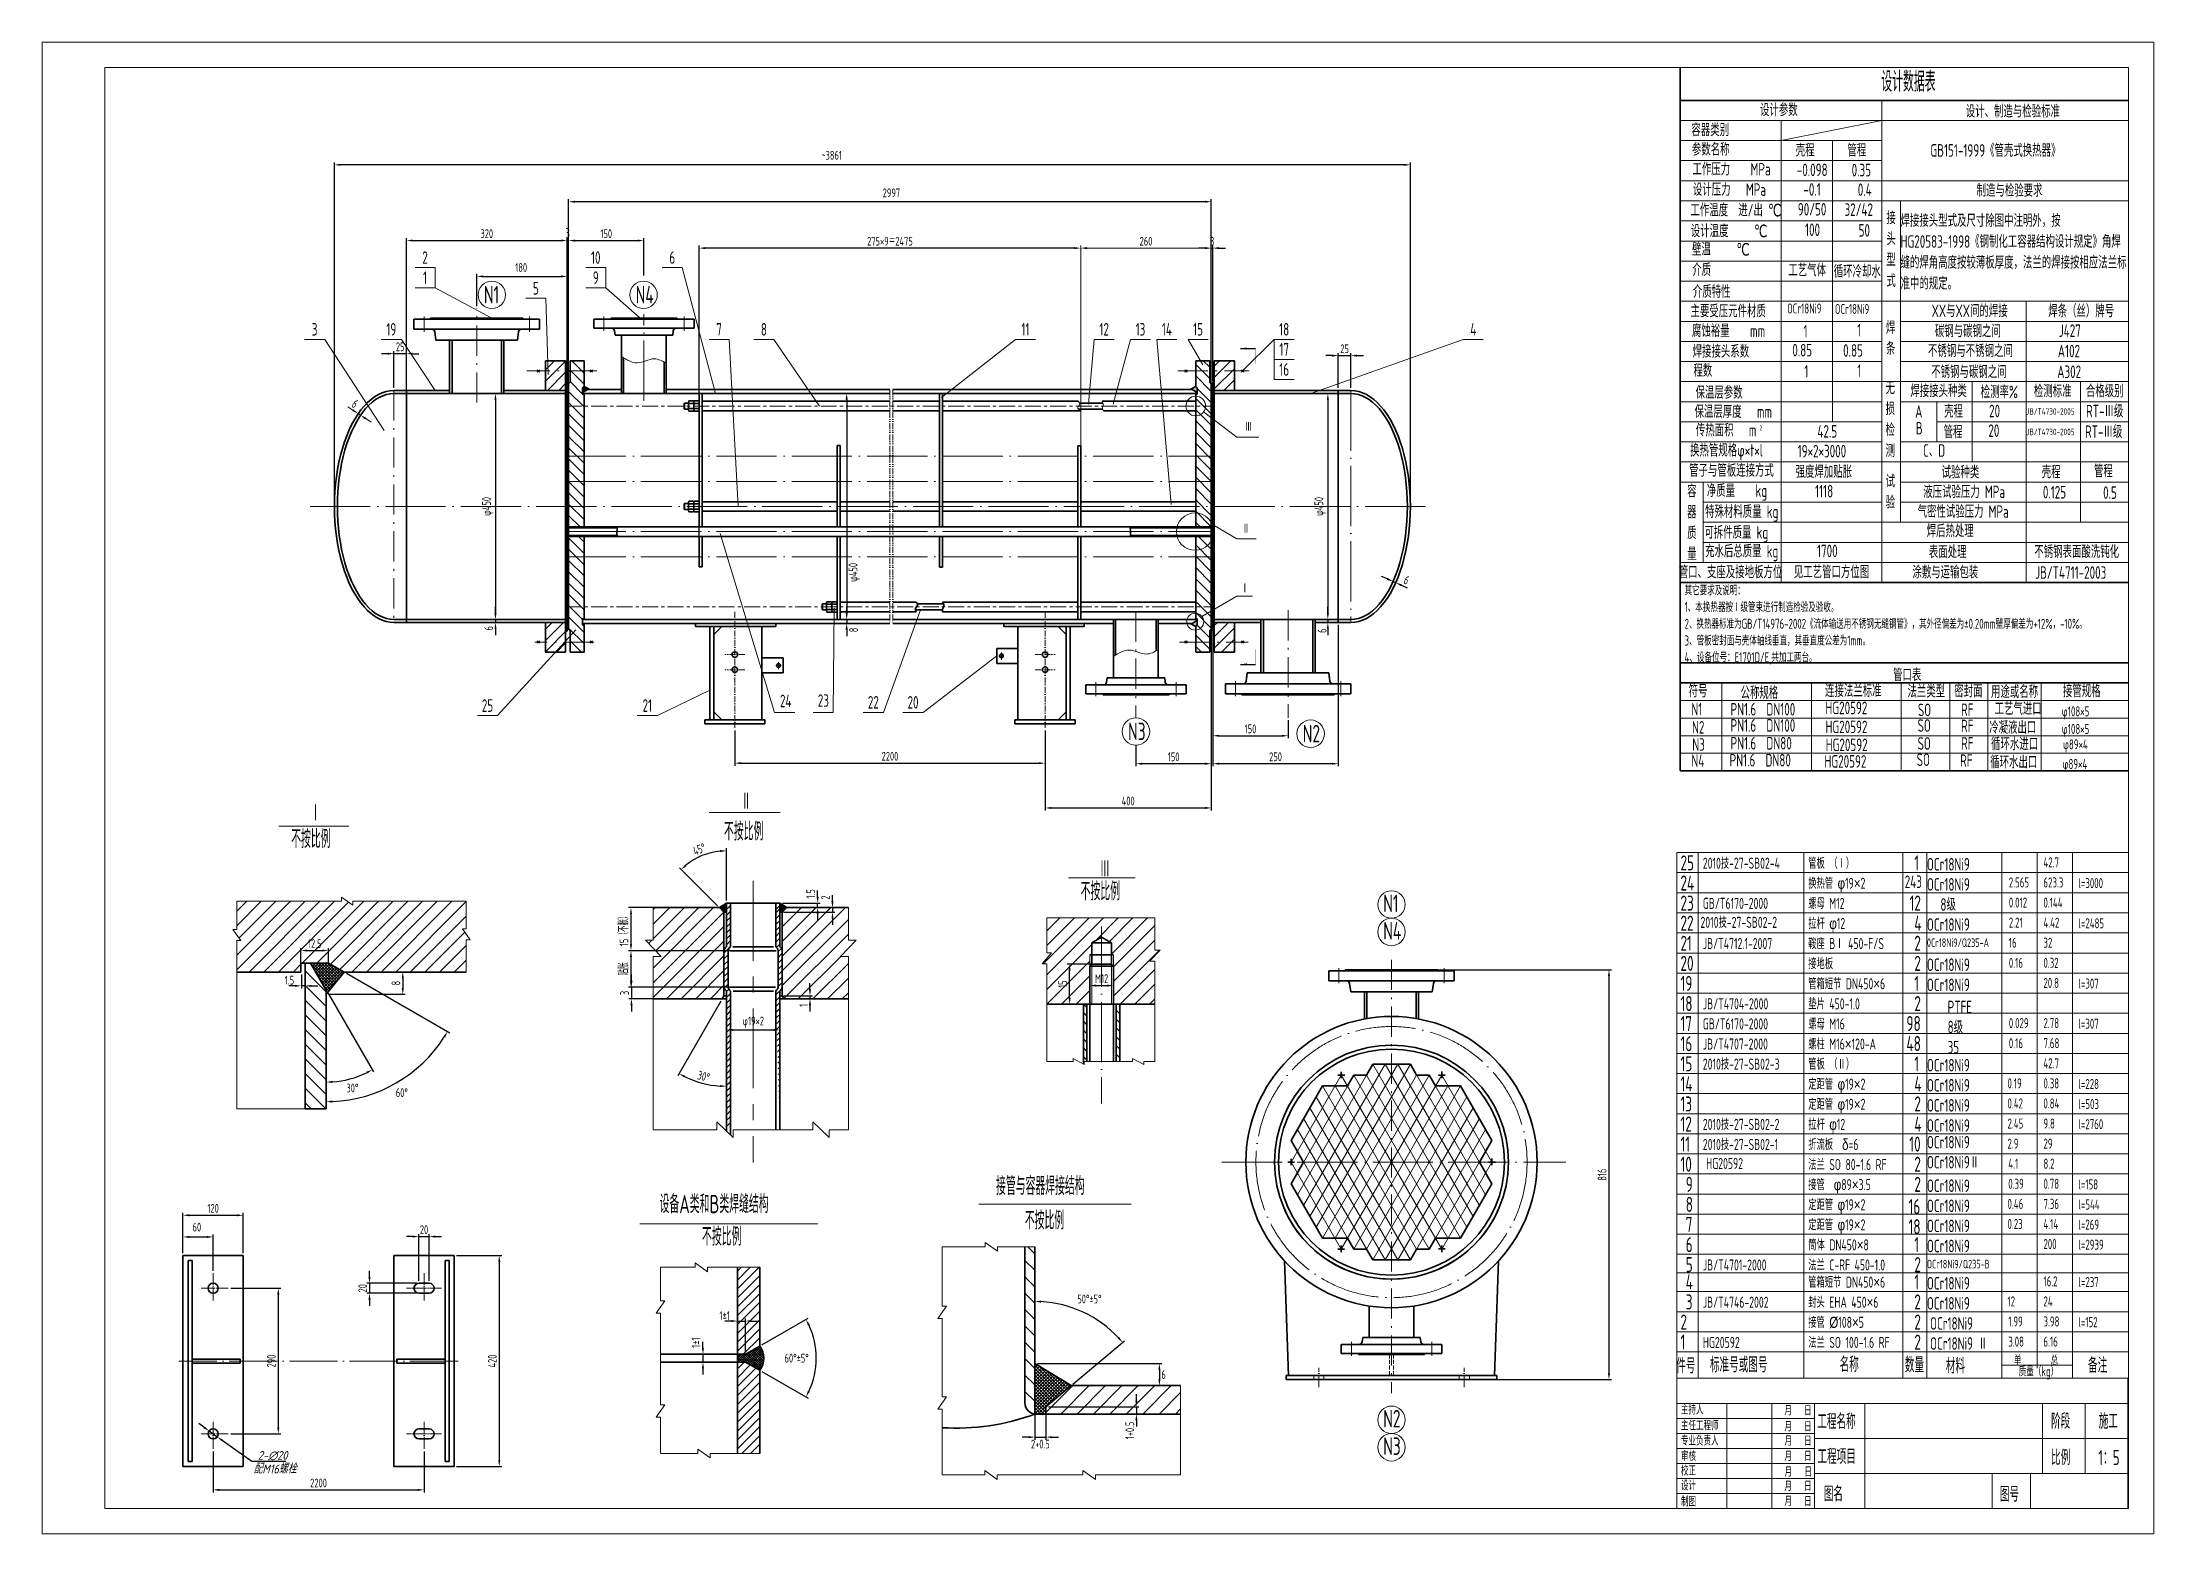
# Model space of a CAD drawing. Header units: millimetres. Extents: x -11011 to -6806, y 481 to 3451.
import ezdxf
from ezdxf.enums import TextEntityAlignment as Align

# ---------------------------------------------------------------- set-up
doc = ezdxf.new("R2010")
doc.units = ezdxf.units.MM
doc.header["$MEASUREMENT"] = 0
doc.header["$PDMODE"] = 3
doc.header["$PDSIZE"] = 5
for name, pattern in [('ACAD_ISO02W100', [11, 8, -3]), ('ACAD_ISO04W100', [30, 24, -3, 0, -3]), ('ACAD_ISO05W100', [33, 24, -3, 0, -3, 0, -3]), ('ACAD_ISO10W100', [18.7, 12, -3, 0.7, -3]), ('ACAD_ISO12W100', [22.4, 12, -3, 0.7, -3, 0.7, -3]), ('CENTER', [50.8, 31.75, -6.35, 6.35, -6.35]), ('CENTER2', [28.575, 19.05, -3.175, 3.175, -3.175]), ('XX', [4.5, 3, -1.5])]:
    doc.linetypes.add(name, pattern=pattern)
doc.layers.get('0').update_dxf_attribs({"color": 6, "linetype": 'XX'})
doc.layers.get('Defpoints').update_dxf_attribs({"linetype": 'CONTINUOUS'})
doc.layers.add('4', color=3, linetype='CONTINUOUS')
for name, color, linetype, lineweight in [('中心线', 1, 'ACAD_ISO04W100', 18), ('双点划线', 5, 'ACAD_ISO05W100', 18), ('标注', 7, 'CONTINUOUS', 18), ('粗实线', 4, 'CONTINUOUS', 70), ('细实线', 7, 'CONTINUOUS', 18), ('虚线', 2, 'ACAD_ISO02W100', 18)]:
    doc.layers.add(name, color=color, linetype=linetype, lineweight=lineweight)
doc.styles.add('GB', font='gbeitc.shx', dxfattribs={"bigfont": 'gbcbig.shx'})
doc.styles.add('HGCAD', font='gbenor.shx', dxfattribs={"width": 0.75, "bigfont": 'gbcbig.shx'})
doc.dimstyles.new('GB$3', dxfattribs={"dimscale": 5, "dimtxt": 3.5, "dimasz": 2.5, "dimexe": 2.25, "dimexo": 2, "dimtad": 1, "dimtoh": 1, "dimdec": 0, "dimtxsty": 'GB', "dimcen": 2.5, "dimadec": 0, "dimazin": 0, "dimtfac": 1, "dimtdec": 0, "dimtmove": 0, "dimatfit": 3, "dimfxl": 0, "dimarcsym": 0})
doc.dimstyles.new('HGCAD', dxfattribs={"dimscale": 5, "dimtxt": 3.5, "dimasz": 2.5, "dimexe": 1, "dimexo": 1, "dimgap": 1, "dimtad": 1, "dimdec": 0, "dimdsep": 46, "dimtxsty": 'HGCAD', "dimcen": 0, "dimadec": 0, "dimazin": 0, "dimtfac": 1, "dimtdec": 0, "dimtix": 1, "dimtmove": 2, "dimatfit": 0, "dimfxl": 0, "dimtolj": 1, "dimarcsym": 0})
doc.dimstyles.new('HGCAD$0', dxfattribs={"dimscale": 5, "dimtxt": 3.5, "dimasz": 2.5, "dimexe": 1, "dimexo": 1, "dimgap": 1, "dimtad": 1, "dimdec": 0, "dimdsep": 46, "dimtxsty": 'HGCAD', "dimcen": 0, "dimadec": 0, "dimazin": 0, "dimtfac": 1, "dimtdec": 0, "dimtix": 1, "dimtmove": 2, "dimatfit": 0, "dimfxl": 0, "dimtolj": 1, "dimarcsym": 0})
doc.dimstyles.new('HGCAD$2', dxfattribs={"dimscale": 5, "dimtxt": 3.5, "dimasz": 2.5, "dimexe": 1, "dimexo": 1, "dimgap": 1, "dimtad": 2, "dimtih": 1, "dimdec": 0, "dimdsep": 46, "dimtxsty": 'HGCAD', "dimcen": 0, "dimadec": 0, "dimazin": 0, "dimtfac": 1, "dimtdec": 0, "dimtix": 1, "dimtmove": 2, "dimatfit": 0, "dimfxl": 0, "dimtolj": 1, "dimarcsym": 0})
pattern_1 = [(45, (-11993.923, 409.624), (-11.22532, 11.22532), [])]
pattern_2 = [(315, (-11993.9227, 409.6236), (4.490128, 4.490128), [])]
pattern_3 = [(315, (-11993.923, 409.624), (11.22532, 11.22532), [])]

msp = doc.modelspace()

# ---------------------------------------------------------------- texts
at = {"insert": (-6936.87, 831.92), "char_height": 30, "width": 139.5708, "attachment_point": 1, "style": 'HGCAD'}
msp.add_mtext('{\\C0;备注}', dxfattribs=at)
at = {"layer": '4', "color": 0, "attachment_point": 1, "style": 'HGCAD'}
for s, insert, char_height, width in [('标准号或图号', (-7689.82, 832.87), 30, 298.9435), ('材料', (-7219.97, 830.58), 30, 177.074), ('单', (-7084.59, 836.85), 20, 45.9556), ('总', (-7011.34, 836.85), 20, 39.263)]:
    msp.add_mtext(s, dxfattribs=dict(at, insert=insert, char_height=char_height, width=width))
at = {"layer": '中心线', "color": 3, "ltscale": 5, "style": 'HGCAD', "width": 0.75}
for s, p in [('2', (-10248.53, 3022.63)), ('1', (-10248.53, 2982.63))]:
    msp.add_text(s, height=25, dxfattribs=at).set_placement(p, align=Align.MIDDLE)
at = {"layer": '中心线', "color": 3, "linetype": 'ByBlock', "ltscale": 5, "style": 'HGCAD', "width": 0.75}
for s, p in [('10', (-9908.61, 3022.63)), ('6', (-9756.19, 3022.63)), ('9', (-9908.61, 2982.63)), ('5', (-10027.89, 2961.5)), ('3', (-10468.42, 2879.74)), ('19', (-10315.7, 2879.74)), ('7', (-9663.06, 2879.74)), ('8', (-9573.74, 2879.74)), ('11', (-9052.89, 2879.74)), ('12', (-8896.07, 2879.74)), ('13', (-8823.82, 2879.74)), ('14', (-8771.24, 2879.74)), ('15', (-8709.17, 2879.74)), ('18', (-8537.66, 2879.74)), ('4', (-8161.1, 2879.74)), ('17', (-8537.66, 2839.74)), ('16', (-8537.66, 2799.74)), ('24', (-9530.27, 2139.83)), ('23', (-9455.3, 2140.6)), ('22', (-9355.82, 2136.99)), ('20', (-9276.75, 2136.99)), ('25', (-10124.18, 2130.48)), ('21', (-9805.86, 2130.48))]:
    msp.add_text(s, height=25, dxfattribs=at).set_placement(p, align=Align.MIDDLE)
at = {"layer": '中心线', "color": 0, "linetype": 'ByBlock', "ltscale": 5, "style": 'HGCAD'}
for s, insert, char_height, width, attachment_point in [('{\\H0.7273x;设计数据表}', (-7348.42, 3392.73), 55, 408.8712, 1), ('3', (-9969.18, 3081.17), 20, 22.5451, 1), ('检测标准', (-7044.7, 2768.99), 25, 101.4801, 1), ('合格级别', (-6941.07, 2769.29), 25, 101.4801, 1), ('Ⅲ', (-8616.16, 2695.66), 20, 54.0414, 1), ('JB/T4730-2005', (-7059.87, 2722.67), 13, 101.4801, 1), ('RT-Ⅲ级', (-6940.7, 2729.38), 25, 101.4801, 1), ('JB/T4730-2005', (-7059.87, 2681.89), 13, 101.4801, 1), ('RT-Ⅲ级', (-6942.71, 2688.34), 25, 101.4801, 1), ('试验种类', (-7228.52, 2607.63), 25, 176.5641, 1), ('壳程', (-7029.15, 2607.98), 25, 90.3625, 1), ('管程', (-6925.02, 2609.76), 25, 90.3625, 1), ('试验', (-7339.82, 2589.71), 25, 22.3105, 1), ('液压试验压力 MPa', (-7264.89, 2568.64), 25, 250.3473, 1), ('0.125', (-6980.53, 2567.79), 25, 90.3625, 3), ('0.5', (-6879.48, 2566.98), 25, 63.0847, 3), ('气密性试验压力 MPa', (-7276.26, 2529.33), 25, 250.3473, 1), ('Ⅱ', (-8621.14, 2493.09), 20, 28.0229, 1), ('焊后热处理', (-7258.07, 2490.78), 25, 161.6953, 1), ('表面处理', (-7253.82, 2448.8), 25, 114.777, 1), ('不锈钢表面酸洗钝化', (-7043.81, 2449.45), 25, 203.9638, 1), ('涂敷与运输包装', (-7286.61, 2408.76), 25, 193.5105, 1), ('JB/T4711-2003', (-7042.01, 2407.91), 25, 203.9638, 1), ('Ⅰ', (-8623.55, 2374.17), 20, 18.792, 1), ('{\\H1.333x;其它要求及说明：\\P1、本换热器按Ⅰ级管束进行制造检验及验收。\\P2、换热器标准为GB/T14976-2002《流体输送用不锈钢无缝钢管》，其外径偏差为±0.20mm壁厚偏差为+12%，-10%。\\P3、管板密封面与壳体轴线垂直，其垂直度公差为1mm。\\P4、设备位号：E1701D/E,共加工两台。}', (-7740.24, 2369.99), 15, 893.0475, 1), ('管口表', (-7325.06, 2204.16), 25, 232.4559, 1), ('符号', (-7732.13, 2171.91), 25, 46.1874, 1), ('公称规格', (-7628.73, 2168.61), 25, 106.7047, 1), ('连接法兰标准', (-7460.5, 2172.48), 25, 132.2613, 1), ('法兰类型', (-7296.34, 2171.36), 25, 90.6901, 1), ('密封面', (-7203.26, 2172), 25, 75.3796, 1), ('用途或名称', (-7129.97, 2170.55), 25, 94.1022, 1), ('接管规格', (-6986.78, 2171.91), 25, 89.8359, 1), ('N1', (-7726.75, 2135.55), 25, 36.0642, 1), ('PN1.6  DN100', (-7648.77, 2135.61), 25, 154.0451, 1), ('PN1.6  DN100', (-7648.77, 2103.5), 25, 154.0451, 1), ('HG20592', (-7459.88, 2138.31), 25, 123.0527, 1), ('SO', (-7276.26, 2103.26), 25, 28.2016, 1), ('SO', (-7275.61, 2134.38), 25, 28.2016, 1), ('RF', (-7189.65, 2134.63), 25, 32.3788, 1), ('工艺气进口', (-7122.91, 2136.87), 25, 106.3575, 1), ('φ108×5', (-6989.21, 2128.98), 20, 103.423, 1), ('N2', (-7725.48, 2099.63), 25, 36.0642, 1), ('N3', (-7724.98, 2065.4), 25, 36.0642, 1), ('PN1.6  DN80', (-7648.77, 2067.98), 25, 154.0451, 1), ('HG20592', (-7459.7, 2100.54), 25, 123.0527, 1), ('HG20592', (-7459.27, 2064.76), 25, 123.0527, 1), ('SO', (-7276.26, 2067.53), 25, 28.2016, 1), ('RF', (-7189.65, 2102.41), 25, 32.3788, 1), ('RF', (-7189.65, 2067.61), 25, 32.3788, 1), ('冷凝液出口', (-7133.62, 2099.32), 25, 90.7679, 1), ('循环水进口', (-7129.97, 2066.46), 25, 101.4451, 1), ('φ108×5', (-6989.21, 2093.98), 20, 103.423, 1), ('φ89×4', (-6986.8, 2063.38), 20, 103.423, 1), ('N4', (-7726.75, 2033.22), 25, 36.0642, 1), ('PN1.6  DN80', (-7650.62, 2034.12), 25, 154.0451, 1), ('HG20592', (-7461.75, 2031.84), 25, 123.0527, 1), ('SO', (-7278.11, 2035.25), 25, 28.2016, 1), ('RF', (-7191.5, 2033.42), 25, 32.3788, 1), ('循环水出口', (-7131.63, 2030.33), 25, 90.7679, 1), ('φ89×4', (-6987.75, 2024.14), 20, 103.423, 1), ('Ⅱ', (-9618.84, 1957.77), 36.3, 66.2576, 1), ('Ⅰ', (-10476.35, 1934.73), 36.3, 94.7491, 1), ('不按比例', (-9653.25, 1898.03), 36.3, 194.2811, 1), ('不按比例', (-10515.15, 1883.04), 36.3, 143.5861, 1), ('Ⅲ', (-8904.42, 1823.53), 36.3, 72.0993, 1), ('不按比例', (-8942.98, 1778.77), 36.3, 127.8951, 1), ('接管与容器焊接结构', (-9111.52, 1192.12), 36.3, 264.3696, 1), ('设备A类和B类焊缝结构', (-9781.45, 1156.04), 36.3, 335.8023, 1), ('不按比例', (-9697.02, 1091.17), 36.3, 126.9912, 1), ('不按比例', (-9054.14, 1123.6), 36.3, 122.1544, 1)]:
    msp.add_mtext(s, dxfattribs=dict(at, insert=insert, char_height=char_height, width=width, attachment_point=attachment_point))
at = {"layer": '中心线', "ltscale": 5, "style": 'HGCAD'}
for s, insert, char_height, width, attachment_point in [('{\\C0;设计参数}', (-7590.07, 3329.12), 25, 100.716, 1), ('{\\C0;设计、制造与检验标准}', (-7180.29, 3326.43), 25, 295.8176, 1), ('{\\C0;容器类别}', (-7726.7, 3289.34), 25, 86.7643, 1), ('{\\C0;参数名称}', (-7725.8, 3250.43), 25, 86.6405, 1), ('{\\C0;壳程}', (-7519.01, 3248.72), 25, 78.3565, 1), ('{\\C0;管程}', (-7415.95, 3248.72), 25, 47.0139, 1), ('{\\C0;GB151-1999《管壳式换热器》}', (-7250.73, 3248.47), 25, 491.5979, 1), ('{\\C0;工作压力    MPa}', (-7724.61, 3211.08), 25, 172.2088, 1), ('{\\C0;-0.098}', (-7455.46, 3209.71), 25, 58.9878, 3), ('{\\C0;0.35}', (-7369.06, 3209.25), 25, 65.8468, 3), ('{\\C0;设计压力   MPa}', (-7723.67, 3170.5), 25, 169.1967, 1), ('{\\C0;-0.1}', (-7469.09, 3170.74), 25, 65.6181, 3), ('{\\C0;0.4}', (-7367.64, 3170.33), 25, 65.6181, 3), ('{\\C0;制造与检验要求}', (-7158.7, 3168.73), 25, 392.2776, 1), ('{\\C0;工作温度  进/出 ℃}', (-7728.64, 3129.58), 25, 172.1071, 1), ('{\\C0;90/50}', (-7457.96, 3131.29), 25, 80.4499, 3), ('{\\C0;32/42}', (-7365.11, 3130.58), 25, 70.881, 3), ('{\\C0;接头型式}', (-7338.41, 3114.02), 25, 20.7541, 1), ('{\\C0;设计温度     ℃}', (-7727.83, 3088.16), 25, 179.6029, 1), ('{\\C0;100}', (-7470.49, 3090.48), 25, 67.082, 3), ('{\\C0;50}', (-7371.11, 3089.2), 25, 49.0047, 3), ('{\\C0;焊接接头型式及尺寸除图中注明外，按HG20583-1998《钢制化工容器结构设计规定》角焊缝的焊角高度按较薄板厚度，法兰的焊接按相应法兰标准中的规定。}', (-7310.22, 3108.7), 25, 454.3112, 1), ('{\\C0;壁温     ℃}', (-7725.49, 3051.5), 25, 163.6129, 1), ('{\\C0;介质}', (-7725.06, 3010.74), 25, 138.5811, 1), ('{\\C0;工艺气体}', (-7458.67, 3009.98), 25, 78.8375, 3), ('{\\C0;循环冷却水}', (-7349.52, 3007.52), 25, 95.891, 3), ('{\\H1.4x;\\C0;N1}', (-10131.38, 2966.17), 25, 69.7259, 1), ('{\\H1.4x;\\C0;N4}', (-9829.14, 2966.17), 25, 69.7259, 1), ('{\\C0;介质特性}', (-7723.75, 2967.29), 25, 146.6298, 1), ('{\\C0;主要受压元件材质}', (-7728.44, 2928.54), 25, 174.6241, 1), ('{\\H0.8x;\\C0;OCr18Ni9}', (-7535.94, 2931.16), 25, 102.5903, 1), ('{\\H0.8x;\\C0;OCr18Ni9}', (-7440.87, 2930.17), 25, 102.5903, 1), ('{\\C0;XX与XX间的焊接}', (-7248.27, 2928.94), 25, 282.9788, 1), ('{\\C0;焊条（丝）牌号}', (-7016.08, 2928.73), 25, 203.9638, 1), ('{\\C0;腐蚀裕量    mm    }', (-7725.55, 2889.17), 25, 173.8404, 1), ('{\\C0;1}', (-7503.43, 2888.26), 25, 34.4773, 1), ('{\\C0;1}', (-7396.53, 2890.69), 25, 32.739, 1), ('{\\C0;焊条}', (-7339.2, 2895.7), 25, 16.9662, 1), ('{\\C0;碳钢与碳钢之间}', (-7241.91, 2888.7), 25, 181.0149, 1), ('{\\C0;J427}', (-6994.95, 2889.47), 25, 121.3463, 1), ('{\\C0;焊接接头系数}', (-7724.17, 2848.27), 25, 175.9411, 1), ('{\\C0;0.85}', (-7525.72, 2850.71), 25, 59.8663, 1), ('{\\C0;0.85}', (-7424.51, 2850.13), 25, 60.7257, 1), ('{\\C0;不锈钢与不锈钢之间}', (-7255.47, 2849.31), 25, 177.4941, 1), ('{\\C0;A102}', (-6996.95, 2848.86), 25, 71.5701, 1), ('{\\C0;程数}', (-7722.64, 2810.15), 25, 66.1936, 1), ('{\\C0;1}', (-7501.81, 2808.55), 25, 65.7791, 1), ('{\\C0;1}', (-7396.33, 2809.76), 25, 34.4939, 1), ('{\\C0;无损检测}', (-7340.01, 2775.53), 25, 17.0396, 1), ('{\\C0;不锈钢与碳钢之间}', (-7249.11, 2807.48), 25, 179.7431, 1), ('{\\C0;A302}', (-6998.14, 2807.58), 25, 74.7936, 1), ('{\\C0;保温层参数}', (-7718.38, 2766.33), 25, 117.6771, 1), ('{\\C0;焊接接头种类}', (-7290.62, 2769.6), 25, 142.5841, 1), ('{\\C0;检测率%}', (-7150.57, 2767.49), 25, 101.4655, 1), ('{\\C0;保温层厚度   mm}', (-7720.4, 2728.27), 25, 191.6493, 1), ('{\\C0;传热面积   m}', (-7717.75, 2691.37), 25, 169.5211, 1), ('{\\C0;A}', (-7281.09, 2728.48), 25, 51.801, 1), ('{\\C0;B}', (-7279.63, 2695.31), 25, 28.0893, 1), ('{\\C0;壳程}', (-7223.4, 2728.82), 25, 69.9953, 1), ('{\\C0;20}', (-7133.81, 2729.55), 25, 31.5569, 1), ('{\\C0;换热管规格φ×t×l}', (-7729.36, 2651.28), 25, 175.1313, 1), ('{\\C0;2}', (-7590.99, 2688.28), 10, 9.6067, 1), ('{\\C0;19×2×3000}', (-7515.1, 2649.67), 25, 166.7037, 1), ('{\\C0;42.5}', (-7475.7, 2689.02), 25, 105.589, 1), ('{\\C0;C、D}', (-7265.37, 2650.87), 25, 108.0984, 1), ('{\\C0;管程}', (-7224.49, 2687.87), 25, 69.9953, 1), ('{\\C0;20}', (-7135.26, 2690.41), 25, 38.0859, 1), ('{\\C0;管子与管板连接方式}', (-7731.27, 2611.18), 25, 177.1191, 1), ('{\\C0;强度焊加贴胀}', (-7519.24, 2608.81), 25, 173.7645, 1), ('{\\C0;容器质量}', (-7735.08, 2570.08), 25, 21.3577, 1), ('{\\C0;净质量    kg}', (-7696.01, 2570.97), 25, 144.2725, 1), ('{\\C0;1118}', (-7480.39, 2569.89), 25, 168.9005, 1), ('{\\C0;特殊材料质量 kg}', (-7699.4, 2529.15), 25, 154.8716, 1), ('{\\C0;可拆件质量 kg}', (-7700.87, 2487.76), 25, 154.8716, 1), ('{\\C0;充水后总质量 kg}', (-7699.51, 2450.43), 25, 154.8716, 1), ('{\\C0;1700}', (-7476.56, 2450.86), 25, 122.6919, 1), ('{\\C0;管口、支座及接地板方位}', (-7751.91, 2408.88), 25, 212.8028, 1), ('{\\C0;见工艺管口方位图}', (-7522.73, 2409.14), 25, 200.7248, 1), ('{\\H1.4x;\\C0;N3}', (-8848.59, 2096.55), 25, 69.7259, 1), ('{\\H1.4x;\\C0;N2}', (-8500.7, 2092.14), 25, 69.7259, 1), ('{\\H1.4x;\\C0;N1}', (-8340.46, 1754.08), 25, 69.7259, 1), ('{\\H1.4x;\\C0;N4}', (-8340.46, 1699.35), 25, 69.7259, 1), ('{\\H1.4x;\\C0;N2}', (-8340.46, 728.01), 25, 69.7259, 1), ('{\\H1.4x;\\C0;N3}', (-8340.46, 673.27), 25, 69.7259, 1)]:
    msp.add_mtext(s, dxfattribs=dict(at, insert=insert, char_height=char_height, width=width, attachment_point=attachment_point))
at = {"layer": '中心线', "color": 0, "linetype": 'ByBlock', "insert": (-10388.08, 2731.4), "char_height": 17.5, "attachment_point": 5, "rotation": 326.73908, "style": 'HGCAD'}
msp.add_mtext('\\A1;6', dxfattribs=at)
at = {"layer": '中心线', "color": 0, "linetype": 'ByBlock', "width": 18.4817, "attachment_point": 1, "style": 'HGCAD'}
for s, insert, char_height in [('25', (-7748.48, 1832.19), 30), ('1', (-7282.71, 1832.19), 30), ('24', (-7748.48, 1792.19), 30), ('243', (-7301.86, 1792.19), 25), ('23', (-7748.48, 1752.19), 30), ('12', (-7292.3, 1752.19), 30), ('22', (-7748.48, 1712.19), 30), ('4', (-7282.71, 1712.19), 30), ('21', (-7748.48, 1672.19), 30), ('2', (-7282.71, 1672.19), 30), ('20', (-7748.48, 1632.19), 30), ('2', (-7282.71, 1632.19), 30), ('19', (-7748.48, 1592.19), 30), ('1', (-7282.71, 1592.19), 30), ('18', (-7748.48, 1552.19), 30), ('2', (-7282.71, 1552.19), 30), ('17', (-7748.48, 1512.19), 30), ('16', (-7748.48, 1472.19), 30), ('48', (-7298.48, 1472.42), 30), ('98', (-7298.48, 1512.42), 30), ('15', (-7748.48, 1432.19), 30), ('1', (-7282.71, 1432.19), 30), ('14', (-7748.48, 1392.19), 30), ('4', (-7282.71, 1392.19), 30), ('13', (-7748.48, 1352.19), 30), ('2', (-7282.71, 1352.19), 30), ('12', (-7748.48, 1312.19), 30), ('4', (-7282.71, 1312.19), 30), ('11', (-7748.48, 1272.19), 30), ('10', (-7292.88, 1272.19), 30), ('10', (-7748.48, 1232.19), 30), ('2', (-7282.71, 1232.19), 30), ('9', (-7737.98, 1192.19), 30), ('2', (-7282.71, 1192.19), 30), ('8', (-7737.98, 1152.19), 30), ('16', (-7294.38, 1147.77), 30), ('7', (-7737.98, 1112.19), 30), ('18', (-7294.38, 1107.77), 30), ('6', (-7737.98, 1072.19), 30), ('1', (-7282.71, 1072.19), 30), ('5', (-7737.98, 1032.19), 30), ('2', (-7282.71, 1032.19), 30), ('4', (-7737.98, 997.96), 30), ('1', (-7282.71, 997.96), 30), ('3', (-7737.98, 957.96), 30), ('2', (-7282.71, 957.96), 30), ('2', (-7748.48, 917.96), 30), ('2', (-7282.71, 917.96), 30), ('1', (-7748.48, 877.96), 30), ('2', (-7282.71, 877.96), 30)]:
    msp.add_mtext(s, dxfattribs=dict(at, insert=insert, char_height=char_height))
at = {"layer": '标注', "style": 'GB'}
msp.add_text('配M16螺栓', height=17.5, dxfattribs=at).set_placement((-10590.11, 601.64))
at = {"layer": '标注', "color": 0, "linetype": 'ByBlock', "ltscale": 5, "insert": (-8812.83, 3055.15), "char_height": 17.5, "attachment_point": 5, "style": 'HGCAD'}
msp.add_mtext('260', dxfattribs=at)
at = {"layer": '细实线', "color": 0, "linetype": 'ByBlock', "style": 'HGCAD'}
for s, insert, char_height, width, attachment_point in [('{\\H1.1x;\\C7;2010技-27-SB02-4}', (-7703.9, 1827.6), 20, 236.7378, 1), ('{\\H1.1x;管板 （Ⅰ）}', (-7494.02, 1827.6), 20, 200, 1), ('OCr18Ni9', (-7257.63, 1826.9), 25, 109.4372, 1), ('42.7', (-7025.62, 1828.23), 20, 45.2103, 1), ('{\\C7;换热管 \\fArial|b0|i0|c161|p32;φ\\Fgbenor.shx,gbcbig.shx|c134;19\\fArial|b0|i0|c0|p32;×\\Fgbenor.shx,gbcbig.shx|c134;2}', (-7494.02, 1787.6), 22, 200, 1), ('OCr18Ni9', (-7257.63, 1786.9), 25, 109.4372, 1), ('2.565', (-7094.58, 1788.23), 20, 45.2103, 1), ('623.3', (-7025.62, 1788.23), 20, 45.2103, 1), ('{\\C0;l=3000}', (-6955.88, 1786.96), 20, 77.8789, 1), ('{\\C7;GB/T6170-2000}', (-7703.9, 1747.6), 22, 200, 1), ('{\\C7;螺母 M12}', (-7494.02, 1747.6), 22, 200, 1), ('8级', (-7230.75, 1746.9), 25, 109.4372, 1), ('0.012', (-7094.58, 1748.23), 20, 45.2103, 1), ('0.144', (-7025.62, 1748.23), 20, 45.2103, 1), ('2010技-27-SB02-2', (-7708.56, 1709.89), 22, 222.8805, 1), ('{\\C7;拉杆 \\fArial|b0|i0|c161|p32;φ\\Fgbenor.shx,gbcbig.shx|c134;12}', (-7494.02, 1707.6), 22, 200, 1), ('OCr18Ni9', (-7257.63, 1706.9), 25, 109.4372, 1), ('2.21', (-7094.58, 1708.23), 20, 45.2103, 1), ('4.42', (-7025.62, 1708.23), 20, 45.2103, 1), ('{\\C0;l=2485}', (-6955.88, 1706.96), 20, 77.8789, 1), ('{\\C7;JB/T4712.1-2007}', (-7703.9, 1667.6), 22, 200, 1), ('{\\C7;鞍座 BⅠ 450-F/S}', (-7494.02, 1667.6), 22, 200, 1), ('0Cr18Ni9/Q235-A', (-7257.63, 1666.9), 17, 109.4372, 1), ('16', (-7094.58, 1668.23), 20, 45.2103, 1), ('32', (-7025.62, 1668.23), 20, 45.2103, 1), ('{\\C7;接地板}', (-7494.02, 1627.6), 22, 200, 1), ('OCr18Ni9', (-7257.63, 1626.9), 25, 109.4372, 1), ('0.16', (-7094.58, 1628.23), 20, 45.2103, 1), ('0.32', (-7025.62, 1628.23), 20, 45.2103, 1), ('{\\C7;管箱短节 DN450\\fArial|b0|i0|c0|p32;×\\Fgbenor.shx,gbcbig.shx|c134;6}', (-7494.02, 1587.6), 22, 200, 1), ('OCr18Ni9', (-7257.63, 1586.9), 25, 109.4372, 1), ('20.8', (-7025.62, 1588.23), 20, 45.2103, 1), ('{\\C0;l=307}', (-6955.88, 1586.96), 20, 77.8789, 1), ('{\\C7;JB/T4704-2000}', (-7703.9, 1547.6), 22, 200, 1), ('{\\C7;垫片 450-1.0}', (-7494.02, 1547.6), 22, 200, 1), ('PTFE', (-7216.43, 1542.77), 25, 109.4372, 1), ('{\\H1.1x;\\C0;GB/T6170-2000}', (-7703.9, 1507.6), 20, 200, 1), ('{\\C7;螺母 M16}', (-7494.02, 1507.6), 22, 200, 1), ('8级', (-7216.43, 1502.77), 25, 109.4372, 1), ('0.029', (-7094.58, 1508.23), 20, 45.2103, 1), ('2.78', (-7025.62, 1508.23), 20, 45.2103, 1), ('{\\C0;l=307}', (-6955.88, 1506.96), 20, 77.8789, 1), ('{\\C7;JB/T4707-2000}', (-7703.9, 1467.6), 22, 200, 1), ('{\\C7;2010技-27-SB02-3}', (-7703.9, 1427.6), 22, 243.6664, 1), ('{\\C7;螺柱 M16\\fArial|b0|i0|c0|p32;×\\Fgbenor.shx,gbcbig.shx|c134;120-A}', (-7494.02, 1467.6), 22, 200, 1), ('{\\C7;管板 （Ⅱ）}', (-7494.02, 1427.6), 22, 200, 1), ('35', (-7216.43, 1462.77), 25, 109.4372, 1), ('0.16', (-7094.58, 1468.23), 20, 45.2103, 1), ('7.68', (-7025.62, 1468.23), 20, 45.2103, 1), ('{\\C7;定距管 \\fArial|b0|i0|c161|p32;φ\\Fgbenor.shx,gbcbig.shx|c134;19\\fArial|b0|i0|c0|p32;×\\Fgbenor.shx,gbcbig.shx|c134;2}', (-7494.02, 1387.6), 22, 200, 1), ('OCr18Ni9', (-7257.63, 1426.9), 25, 109.4372, 1), ('0.19', (-7097.2, 1388.23), 20, 45.2103, 1), ('42.7', (-7025.62, 1428.23), 20, 45.2103, 1), ('0.38', (-7025.62, 1388.23), 20, 45.2103, 1), ('{\\C7;定距管 \\fArial|b0|i0|c161|p32;φ\\Fgbenor.shx,gbcbig.shx|c134;19\\fArial|b0|i0|c0|p32;×\\Fgbenor.shx,gbcbig.shx|c134;2}', (-7494.02, 1347.6), 22, 200, 1), ('OCr18Ni9', (-7257.63, 1386.9), 25, 109.4372, 1), ('OCr18Ni9', (-7257.63, 1346.9), 25, 109.4372, 1), ('0.42', (-7097.2, 1348.23), 20, 45.2103, 1), ('0.84', (-7025.62, 1348.23), 20, 45.2103, 1), ('{\\C0;l=228}', (-6955.88, 1386.96), 20, 77.8789, 1), ('{\\C0;l=503}', (-6955.88, 1346.96), 20, 77.8789, 1), ('2010技-27-SB02-2', (-7703.9, 1307.6), 22, 231.097, 1), ('{\\C7;拉杆 \\fArial|b0|i0|c161|p32;φ\\Fgbenor.shx,gbcbig.shx|c134;12}', (-7494.02, 1307.6), 22, 200, 1), ('OCr18Ni9', (-7257.63, 1306.9), 25, 109.4372, 1), ('2.45', (-7097.2, 1308.23), 20, 45.2103, 1), ('9.8', (-7025.62, 1308.23), 20, 45.2103, 1), ('{\\C0;l=2760}', (-6955.88, 1306.96), 20, 77.8789, 1), ('{\\H1.1x;2010技-27-SB02-1}', (-7703.9, 1267.6), 20, 200, 1), ('{\\C7;折流板  \\fArial|b0|i0|c161|p32;δ\\Fgbenor.shx,gbcbig.shx|c134;=6}', (-7494.02, 1267.6), 22, 200, 1), ('OCr18Ni9', (-7257.63, 1248.64), 25, 109.4372, 7), ('2.9', (-7097.2, 1268.23), 20, 45.2103, 1), ('29', (-7025.62, 1268.23), 20, 45.2103, 1), ('{\\C7;HG20592}', (-7697.33, 1229.75), 22, 200, 1), ('{\\C7;法兰 SO 80-1.6 RF}', (-7494.02, 1227.6), 22, 200, 1), ('OCr18Ni9Ⅱ', (-7257.63, 1208.64), 25, 109.4372, 7), ('4.1', (-7095.65, 1228.23), 20, 45.2103, 1), ('8.2', (-7025.62, 1228.23), 20, 45.2103, 1), ('{\\C7;接管  \\fArial|b0|i0|c161|p32;φ\\Fgbenor,gbcbig|c134;89\\fArial|b0|i0|c0|p32;×\\Fgbenor,gbcbig|c134;3.5}', (-7494.02, 1187.6), 22, 200, 1), ('OCr18Ni9', (-7257.63, 1186.9), 25, 109.4372, 1), ('0.39', (-7095.65, 1188.23), 20, 45.2103, 1), ('0.78', (-7025.62, 1188.23), 20, 45.2103, 1), ('{\\C0;l=158}', (-6955.88, 1186.96), 20, 77.8789, 1), ('{\\C7;定距管 \\fArial|b0|i0|c161|p32;φ\\Fgbenor.shx,gbcbig.shx|c134;19\\fArial|b0|i0|c0|p32;×\\Fgbenor.shx,gbcbig.shx|c134;2}', (-7494.02, 1147.6), 22, 200, 1), ('OCr18Ni9', (-7257.63, 1146.9), 25, 109.4372, 1), ('0.46', (-7097.2, 1148.23), 20, 45.2103, 1), ('7.36', (-7025.62, 1148.23), 20, 45.2103, 1), ('{\\C0;l=544}', (-6955.88, 1146.96), 20, 77.8789, 1), ('{\\C7;定距管 \\fArial|b0|i0|c161|p32;φ\\Fgbenor.shx,gbcbig.shx|c134;19\\fArial|b0|i0|c0|p32;×\\Fgbenor.shx,gbcbig.shx|c134;2}', (-7494.02, 1107.6), 22, 200, 1), ('OCr18Ni9', (-7257.63, 1106.9), 25, 109.4372, 1), ('0.23', (-7097.2, 1108.23), 20, 45.2103, 1), ('4.14', (-7025.62, 1108.23), 20, 45.2103, 1), ('{\\C0;l=269}', (-6955.88, 1106.96), 20, 77.8789, 1), ('{\\C7;筒体 DN450\\fArial|b0|i0|c0|p32;×\\Fgbenor.shx,gbcbig.shx|c134;8}', (-7494.02, 1067.6), 22, 200, 1), ('OCr18Ni9', (-7257.63, 1066.9), 25, 109.4372, 1), ('200', (-7025.62, 1068.23), 20, 45.2103, 1), ('{\\C0;l=2939}', (-6955.88, 1066.96), 20, 77.8789, 1), ('{\\C7;JB/T4701-2000}', (-7703.9, 1027.6), 22, 200, 1), ('{\\C7;法兰 C-RF 450-1.0}', (-7494.02, 1027.6), 22, 200, 1), ('{\\H0.9444x;OCr18Ni9/Q235-B}', (-7257.63, 1026.9), 18, 109.4372, 1), ('{\\C7;管箱短节 DN450\\fArial|b0|i0|c0|p32;×\\Fgbenor.shx,gbcbig.shx|c134;6}', (-7494.02, 993.38), 22, 200, 1), ('OCr18Ni9', (-7257.63, 992.68), 25, 109.4372, 1), ('16.2', (-7025.62, 994.01), 20, 45.2103, 1), ('{\\C0;l=237}', (-6955.88, 992.73), 20, 77.8789, 1), ('{\\C7;JB/T4746-2002}', (-7703.9, 953.38), 22, 200, 1), ('{\\C7;封头 EHA 450\\fArial|b0|i0|c0|p32;×\\Fgbenor.shx,gbcbig.shx|c134;6}', (-7494.02, 953.38), 22, 200, 1), ('OCr18Ni9', (-7257.63, 952.68), 25, 109.4372, 1), ('12', (-7097.2, 954.01), 20, 45.2103, 1), ('24', (-7025.62, 954.01), 20, 45.2103, 1), ('{\\C7;接管 \\fArial|b0|i0|c161|p32;%%C\\Fgbenor,gbcbig|c134;108\\fArial|b0|i0|c0|p32;×\\Fgbenor,gbcbig|c134;5}', (-7494.02, 913.38), 22, 200, 1), ('OCr18Ni9', (-7251.32, 912.68), 25, 109.4372, 1), ('1.99', (-7095.65, 914.01), 20, 45.2103, 1), ('3.98', (-7025.62, 914.01), 20, 45.2103, 1), ('{\\C0;l=152}', (-6955.88, 912.73), 20, 77.8789, 1), ('{\\C7;HG20592}', (-7703.9, 873.38), 22, 200, 1), ('{\\C7;法兰 SO 100-1.6 RF}', (-7494.02, 873.38), 22, 200, 1), ('OCr18Ni9 Ⅱ', (-7251.32, 872.68), 25, 149.3152, 1), ('3.08', (-7095.65, 874.01), 20, 18.2198, 1), ('6.16', (-7025.62, 874.01), 20, 18.2198, 1)]:
    msp.add_mtext(s, dxfattribs=dict(at, insert=insert, char_height=char_height, width=width, attachment_point=attachment_point))
at = {"layer": '细实线', "color": 0, "attachment_point": 1, "style": 'HGCAD'}
for s, insert, char_height, width in [('{\\H0.6x;件号}', (-7757, 830.86), 50, 142.8714), ('名称', (-7431.47, 833.43), 30, 239.7284), ('数量', (-7301.65, 832.64), 30, 86.0357), ('质量（kg）', (-7074.84, 814.72), 20, 150.665)]:
    msp.add_mtext(s, dxfattribs=dict(at, insert=insert, char_height=char_height, width=width))
at = {"layer": '细实线', "color": 0, "ltscale": 5, "attachment_point": 1, "style": 'HGCAD'}
for s, insert, char_height, width in [('{\\H0.6667x;\\C7;主持人}', (-7747.43, 738.68), 29.9451, 56.6389), ('{\\C7;  月   日}', (-7557.68, 736.82), 19.9634, 69.2566), ('{\\C7;工程名称}', (-7476.13, 719.88), 30, 94.2612), ('{\\C7;阶段}', (-7010.48, 720.57), 30, 52.0439), ('{\\C7;施工}', (-6915.49, 720.57), 30, 52.0439), ('{\\H0.6667x;\\C7;主任工程师}', (-7747.43, 707.04), 29.9451, 85.0322), ('{\\H0.6667x;\\C7;专业负责人}', (-7747.43, 676.97), 29.9451, 92.4694), ('{\\C7;  月   日}', (-7557.68, 705.1), 19.9634, 69.2566), ('{\\C7;  月   日}', (-7557.68, 676.44), 19.9634, 69.2566), ('{\\H0.6667x;\\C7;审核}', (-7747.43, 646.02), 29.9451, 92.4694), ('{\\C7;  月   日}', (-7557.68, 646.05), 19.9634, 69.2566), ('{\\C7;工程项目}', (-7475.69, 650.12), 30, 81.418), ('{\\C7;比例}', (-7010.48, 648.12), 30, 52.0439), ('{\\C7;1：5}', (-6916.46, 648.12), 30, 52.0439), ('{\\H0.6667x;\\C7;校正}', (-7747.43, 617.15), 29.9451, 92.4694), ('{\\H0.6667x;\\C7;设计}', (-7747.43, 587.55), 29.9451, 92.4694), ('{\\C7;  月   日}', (-7557.36, 614.88), 19.9634, 69.2566), ('{\\H0.6667x;\\C7;制图}', (-7747.43, 555.83), 29.9451, 92.4694), ('{\\C7;  月   日}', (-7557.68, 586.33), 19.9634, 69.2566), ('{\\C7;  月   日}', (-7557.68, 556.23), 19.9634, 69.2566), ('{\\C7;图名}', (-7463.04, 575.76), 30, 69.0277), ('{\\C7;图号}', (-7112.36, 575.07), 30, 52.0439)]:
    msp.add_mtext(s, dxfattribs=dict(at, insert=insert, char_height=char_height, width=width))

# ---------------------------------------------------------------- blocks, each defined once
blk = doc.blocks.new('*D63')
at = {"layer": 'Defpoints', "color": 0, "linetype": 'ByBlock', "ltscale": 5}
for p in [(-10429.1, 3207.2), (-10429.1, 2527), (-8286.3, 2527)]:
    blk.add_point(p, dxfattribs=at)
at = {"layer": '标注', "color": 0, "linetype": 'ByBlock', "lineweight": -2, "ltscale": 5}
for p, q in [((-10429.1, 2532), (-10429.1, 3212.2)), ((-8298.8, 3207.2), (-10416.6, 3207.2)), ((-8286.3, 2532), (-8286.3, 3212.2))]:
    blk.add_line(p, q, dxfattribs=at)
at = {"layer": '标注', "color": 0, "linetype": 'ByBlock', "ltscale": 5}
for points in [[(-10416.6, 3209.3), (-10416.6, 3205.2), (-10429.1, 3207.2)], [(-8298.8, 3209.3), (-8298.8, 3205.2), (-8286.3, 3207.2)]]:
    blk.add_solid(points, dxfattribs=at)
at = {"layer": '标注', "color": 0, "linetype": 'ByBlock', "ltscale": 5, "insert": (-9438.8, 3226.2), "char_height": 17.5, "attachment_point": 5, "style": 'HGCAD'}
blk.add_mtext('\\A1;~3861', dxfattribs=at)
blk = doc.blocks.new('*D54')
at = {"layer": 'Defpoints', "color": 0, "linetype": 'ByBlock', "ltscale": 5}
for p in [(-9962.6, 3133.8), (-8682.8, 3030.2), (-9962.6, 3012.1)]:
    blk.add_point(p, dxfattribs=at)
at = {"layer": '标注', "color": 0, "linetype": 'ByBlock', "lineweight": -2, "ltscale": 5}
for p, q in [((-9962.6, 3017.1), (-9962.6, 3138.8)), ((-8695.3, 3133.8), (-9950.1, 3133.8)), ((-8682.8, 3035.2), (-8682.8, 3138.8))]:
    blk.add_line(p, q, dxfattribs=at)
at = {"layer": '标注', "color": 0, "linetype": 'ByBlock', "ltscale": 5}
for points in [[(-9950.1, 3135.9), (-9950.1, 3131.7), (-9962.6, 3133.8)], [(-8695.3, 3135.9), (-8695.3, 3131.7), (-8682.8, 3133.8)]]:
    blk.add_solid(points, dxfattribs=at)
at = {"layer": '标注', "color": 0, "linetype": 'ByBlock', "ltscale": 5, "insert": (-9319.8, 3151.5), "char_height": 17.5, "attachment_point": 5, "style": 'HGCAD'}
blk.add_mtext('\\A1;2997', dxfattribs=at)
blk = doc.blocks.new('*D64')
at = {"layer": 'Defpoints', "color": 0, "linetype": 'ByBlock', "ltscale": 5}
for p in [(-9702.6, 3041.4), (-8942.8, 3041.4), (-9702.6, 2458.3)]:
    blk.add_point(p, dxfattribs=at)
at = {"layer": '标注', "color": 0, "linetype": 'ByBlock', "lineweight": -2, "ltscale": 5}
for p, q in [((-9702.6, 2463.3), (-9702.6, 3046.4)), ((-8955.3, 3041.4), (-9690.1, 3041.4))]:
    blk.add_line(p, q, dxfattribs=at)
at = {"layer": '标注', "color": 0, "linetype": 'ByBlock', "ltscale": 5}
for points in [[(-9690.1, 3043.5), (-9690.1, 3039.3), (-9702.6, 3041.4)], [(-8955.3, 3043.5), (-8955.3, 3039.3), (-8942.8, 3041.4)]]:
    blk.add_solid(points, dxfattribs=at)
at = {"layer": '标注', "color": 0, "linetype": 'ByBlock', "ltscale": 5, "insert": (-9322.7, 3055.1), "char_height": 17.5, "attachment_point": 5, "style": 'HGCAD'}
blk.add_mtext('\\A1;275×9＝2475', dxfattribs=at)
blk = doc.blocks.new('*D65')
at = {"layer": 'Defpoints', "color": 0, "linetype": 'ByBlock', "ltscale": 5}
for p in [(-9425.5, 2752), (-9425.5, 2302), (-9408.9, 2302)]:
    blk.add_point(p, dxfattribs=at)
at = {"layer": '标注', "color": 0, "linetype": 'ByBlock', "lineweight": -2, "ltscale": 5}
for p, q in [((-9420.5, 2752), (-9403.9, 2752)), ((-9408.9, 2739.5), (-9408.9, 2314.5)), ((-9420.5, 2302), (-9403.9, 2302))]:
    blk.add_line(p, q, dxfattribs=at)
at = {"layer": '标注', "color": 0, "linetype": 'ByBlock', "ltscale": 5}
for points in [[(-9411, 2739.5), (-9406.8, 2739.5), (-9408.9, 2752)], [(-9411, 2314.5), (-9406.8, 2314.5), (-9408.9, 2302)]]:
    blk.add_solid(points, dxfattribs=at)
at = {"layer": '标注', "color": 0, "linetype": 'ByBlock', "ltscale": 5, "insert": (-9393.7, 2395.7), "char_height": 17.5, "attachment_point": 5, "rotation": 90, "style": 'HGCAD'}
blk.add_mtext('\\A1;φ450', dxfattribs=at)
blk = doc.blocks.new('*D66')
at = {"layer": 'Defpoints', "color": 0, "linetype": 'ByBlock', "ltscale": 5}
for p in [(-9812.8, 3056.4), (-9812.8, 2981.9), (-9962.6, 2748.5)]:
    blk.add_point(p, dxfattribs=at)
at = {"layer": '中心线', "color": 0, "linetype": 'ByBlock', "lineweight": -2, "ltscale": 5}
for p, q in [((-9962.6, 2753.5), (-9962.6, 3061.4)), ((-9950.1, 3056.4), (-9825.3, 3056.4)), ((-9812.8, 2986.9), (-9812.8, 3061.4))]:
    blk.add_line(p, q, dxfattribs=at)
at = {"layer": '中心线', "color": 0, "linetype": 'ByBlock', "ltscale": 5}
for points in [[(-9950.1, 3058.4), (-9950.1, 3054.3), (-9962.6, 3056.4)], [(-9825.3, 3058.4), (-9825.3, 3054.3), (-9812.8, 3056.4)]]:
    blk.add_solid(points, dxfattribs=at)
at = {"layer": '中心线', "color": 0, "linetype": 'ByBlock', "ltscale": 5, "insert": (-9887.7, 3070.1), "char_height": 17.5, "attachment_point": 5, "style": 'HGCAD'}
blk.add_mtext('\\A1;150', dxfattribs=at)
blk = doc.blocks.new('*D67')
at = {"layer": 'Defpoints', "color": 0, "linetype": 'ByBlock', "ltscale": 5}
for p in [(-9965.6, 3056.5), (-10285.6, 2682.4), (-9965.6, 2682.4)]:
    blk.add_point(p, dxfattribs=at)
at = {"layer": '中心线', "color": 0, "linetype": 'ByBlock', "lineweight": -2, "ltscale": 5}
for p, q in [((-10285.6, 2687.4), (-10285.6, 3061.5)), ((-10273.1, 3056.5), (-9978.1, 3056.5)), ((-9965.6, 2687.4), (-9965.6, 3061.5))]:
    blk.add_line(p, q, dxfattribs=at)
at = {"layer": '中心线', "color": 0, "linetype": 'ByBlock', "ltscale": 5}
for points in [[(-10273.1, 3058.6), (-10273.1, 3054.4), (-10285.6, 3056.5)], [(-9978.1, 3058.6), (-9978.1, 3054.4), (-9965.6, 3056.5)]]:
    blk.add_solid(points, dxfattribs=at)
at = {"layer": '中心线', "color": 0, "linetype": 'ByBlock', "ltscale": 5, "insert": (-10125.6, 3070.2), "char_height": 17.5, "attachment_point": 5, "style": 'HGCAD'}
blk.add_mtext('\\A1;320', dxfattribs=at)
blk = doc.blocks.new('*D68')
at = {"layer": 'Defpoints', "color": 0, "linetype": 'ByBlock', "ltscale": 5}
for p in [(-10124.7, 2752), (-10124.7, 2302), (-10108.3, 2302)]:
    blk.add_point(p, dxfattribs=at)
at = {"layer": '中心线', "color": 0, "linetype": 'ByBlock', "lineweight": -2, "ltscale": 5}
for p, q in [((-10119.7, 2752), (-10103.3, 2752)), ((-10108.3, 2739.5), (-10108.3, 2314.5)), ((-10119.7, 2302), (-10103.3, 2302))]:
    blk.add_line(p, q, dxfattribs=at)
at = {"layer": '中心线', "color": 0, "linetype": 'ByBlock', "ltscale": 5}
for points in [[(-10110.4, 2739.5), (-10106.2, 2739.5), (-10108.3, 2752)], [(-10110.4, 2314.5), (-10106.2, 2314.5), (-10108.3, 2302)]]:
    blk.add_solid(points, dxfattribs=at)
at = {"layer": '中心线', "color": 0, "linetype": 'ByBlock', "ltscale": 5, "insert": (-10123.5, 2527), "char_height": 17.5, "attachment_point": 5, "rotation": 90, "style": 'HGCAD'}
blk.add_mtext('\\A1;φ450', dxfattribs=at)
blk = doc.blocks.new('*D53')
at = {"layer": 'Defpoints', "color": 0, "linetype": 'ByBlock', "ltscale": 5}
for p in [(-8682.8, 2324.1), (-8832.8, 2056.4), (-8832.8, 2014.7)]:
    blk.add_point(p, dxfattribs=at)
at = {"layer": '标注', "color": 0, "linetype": 'ByBlock', "lineweight": -2, "ltscale": 5}
for p, q in [((-8682.8, 2319.1), (-8682.8, 2009.7)), ((-8832.8, 2051.4), (-8832.8, 2009.7)), ((-8695.3, 2014.7), (-8820.3, 2014.7))]:
    blk.add_line(p, q, dxfattribs=at)
at = {"layer": '标注', "color": 0, "linetype": 'ByBlock', "ltscale": 5}
for points in [[(-8820.3, 2016.8), (-8820.3, 2012.6), (-8832.8, 2014.7)], [(-8695.3, 2016.8), (-8695.3, 2012.6), (-8682.8, 2014.7)]]:
    blk.add_solid(points, dxfattribs=at)
at = {"layer": '标注', "color": 0, "linetype": 'ByBlock', "ltscale": 5, "insert": (-8757.8, 2028.5), "char_height": 17.5, "attachment_point": 5, "style": 'HGCAD'}
blk.add_mtext('\\A1;150', dxfattribs=at)
blk = doc.blocks.new('*D55')
at = {"layer": 'Defpoints', "color": 0, "linetype": 'ByBlock', "ltscale": 5}
for p in [(-8679.8, 2346.1), (-8429.8, 2296), (-8679.8, 2014.7)]:
    blk.add_point(p, dxfattribs=at)
at = {"layer": '标注', "color": 0, "linetype": 'ByBlock', "lineweight": -2, "ltscale": 5}
for p, q in [((-8679.8, 2341.1), (-8679.8, 2009.7)), ((-8429.8, 2291), (-8429.8, 2009.7)), ((-8442.3, 2014.7), (-8667.3, 2014.7))]:
    blk.add_line(p, q, dxfattribs=at)
at = {"layer": '标注', "color": 0, "linetype": 'ByBlock', "ltscale": 5}
for points in [[(-8667.3, 2016.8), (-8667.3, 2012.7), (-8679.8, 2014.7)], [(-8442.3, 2016.8), (-8442.3, 2012.7), (-8429.8, 2014.7)]]:
    blk.add_solid(points, dxfattribs=at)
at = {"layer": '标注', "color": 0, "linetype": 'ByBlock', "ltscale": 5, "insert": (-8554.8, 2028.5), "char_height": 17.5, "attachment_point": 5, "style": 'HGCAD'}
blk.add_mtext('\\A1;250', dxfattribs=at)
blk = doc.blocks.new('*D56')
at = {"layer": 'Defpoints', "color": 0, "linetype": 'ByBlock', "ltscale": 5}
for p in [(-8450.7, 2752), (-8450.7, 2302), (-8450.7, 2302)]:
    blk.add_point(p, dxfattribs=at)
at = {"layer": '标注', "color": 0, "linetype": 'ByBlock', "lineweight": -2, "ltscale": 5}
blk.add_line((-8450.7, 2739.5), (-8450.7, 2314.5), dxfattribs=at)
at = {"layer": '标注', "color": 0, "linetype": 'ByBlock', "ltscale": 5}
for points in [[(-8452.7, 2739.5), (-8448.6, 2739.5), (-8450.7, 2752)], [(-8452.7, 2314.5), (-8448.6, 2314.5), (-8450.7, 2302)]]:
    blk.add_solid(points, dxfattribs=at)
at = {"layer": '标注', "color": 0, "linetype": 'ByBlock', "ltscale": 5, "insert": (-8465.9, 2527), "char_height": 17.5, "attachment_point": 5, "rotation": 90, "style": 'HGCAD'}
blk.add_mtext('\\A1;φ450', dxfattribs=at)
blk = doc.blocks.new('*D57')
at = {"layer": 'Defpoints', "color": 0, "linetype": 'ByBlock', "ltscale": 5}
for p in [(-8455, 2296), (-8450.7, 2302), (-8450.7, 2296)]:
    blk.add_point(p, dxfattribs=at)
at = {"layer": '标注', "color": 0, "linetype": 'ByBlock', "lineweight": -2, "ltscale": 5}
for p, q in [((-8450.7, 2314.5), (-8450.7, 2327)), ((-8450.7, 2302), (-8450.7, 2296)), ((-8450.7, 2283.5), (-8450.7, 2271)), ((-8450, 2296), (-8445.7, 2296))]:
    blk.add_line(p, q, dxfattribs=at)
at = {"layer": '标注', "color": 0, "linetype": 'ByBlock', "ltscale": 5}
for points in [[(-8452.7, 2314.5), (-8448.6, 2314.5), (-8450.7, 2302)], [(-8452.7, 2283.5), (-8448.6, 2283.5), (-8450.7, 2296)]]:
    blk.add_solid(points, dxfattribs=at)
at = {"layer": '标注', "color": 0, "linetype": 'ByBlock', "ltscale": 5, "insert": (-8462.1, 2279.5), "char_height": 17.5, "attachment_point": 5, "rotation": 90, "style": 'HGCAD'}
blk.add_mtext('\\A1;6', dxfattribs=at)
blk = doc.blocks.new('*D58')
at = {"layer": 'Defpoints', "color": 0, "linetype": 'ByBlock', "ltscale": 5}
for p in [(-8404.8, 2827.3), (-8429.8, 2758), (-8404.8, 2758)]:
    blk.add_point(p, dxfattribs=at)
at = {"layer": '标注', "color": 0, "linetype": 'ByBlock', "lineweight": -2, "ltscale": 5}
for p, q in [((-8442.3, 2827.3), (-8454.8, 2827.3)), ((-8429.8, 2763), (-8429.8, 2832.3)), ((-8429.8, 2827.3), (-8404.8, 2827.3)), ((-8404.8, 2763), (-8404.8, 2832.3)), ((-8392.3, 2827.3), (-8379.8, 2827.3))]:
    blk.add_line(p, q, dxfattribs=at)
at = {"layer": '标注', "color": 0, "linetype": 'ByBlock', "ltscale": 5}
for points in [[(-8442.3, 2829.4), (-8442.3, 2825.2), (-8429.8, 2827.3)], [(-8392.3, 2829.4), (-8392.3, 2825.2), (-8404.8, 2827.3)]]:
    blk.add_solid(points, dxfattribs=at)
at = {"layer": '标注', "color": 0, "linetype": 'ByBlock', "ltscale": 5, "insert": (-8417.3, 2841), "char_height": 17.5, "attachment_point": 5, "style": 'HGCAD'}
blk.add_mtext('\\A1;25', dxfattribs=at)
blk = doc.blocks.new('*D59')
at = {"layer": 'Defpoints', "color": 0, "linetype": 'ByBlock', "ltscale": 5}
for p in [(-9412.4, 2294), (-9408.9, 2302), (-9408.9, 2294)]:
    blk.add_point(p, dxfattribs=at)
at = {"layer": '标注', "color": 0, "linetype": 'ByBlock', "lineweight": -2, "ltscale": 5}
for p, q in [((-9408.9, 2314.5), (-9408.9, 2327)), ((-9408.9, 2302), (-9408.9, 2294)), ((-9408.9, 2281.5), (-9408.9, 2269)), ((-9407.4, 2294), (-9403.9, 2294))]:
    blk.add_line(p, q, dxfattribs=at)
at = {"layer": '标注', "color": 0, "linetype": 'ByBlock', "ltscale": 5}
for points in [[(-9411, 2314.5), (-9406.8, 2314.5), (-9408.9, 2302)], [(-9411, 2281.5), (-9406.8, 2281.5), (-9408.9, 2294)]]:
    blk.add_solid(points, dxfattribs=at)
at = {"layer": '标注', "color": 0, "linetype": 'ByBlock', "ltscale": 5, "insert": (-9395.2, 2281.1), "char_height": 17.5, "attachment_point": 5, "rotation": 90, "style": 'HGCAD'}
blk.add_mtext('\\A1;8', dxfattribs=at)
blk = doc.blocks.new('*D60')
at = {"layer": 'Defpoints', "color": 0, "linetype": 'ByBlock', "ltscale": 5}
for p in [(-8320.7, 2377.5), (-8315.5, 2375.1), (-8315.5, 2375.1)]:
    blk.add_point(p, dxfattribs=at)
at = {"layer": '标注', "color": 0, "linetype": 'ByBlock', "lineweight": -2, "ltscale": 5}
for p, q in [((-8332.2, 2382.6), (-8343.6, 2387.7)), ((-8320.7, 2377.5), (-8315.5, 2375.1)), ((-8304.1, 2370), (-8292.7, 2364.9))]:
    blk.add_line(p, q, dxfattribs=at)
at = {"layer": '标注', "color": 0, "linetype": 'ByBlock', "ltscale": 5}
for points in [[(-8331.3, 2384.5), (-8333, 2380.7), (-8320.7, 2377.5)], [(-8303.3, 2371.9), (-8305, 2368.1), (-8315.5, 2375.1)]]:
    blk.add_solid(points, dxfattribs=at)
at = {"layer": '标注', "color": 0, "linetype": 'ByBlock', "ltscale": 5, "insert": (-8294.1, 2380.3), "char_height": 17.5, "attachment_point": 5, "rotation": 335.8969, "style": 'HGCAD'}
blk.add_mtext('\\A1;6', dxfattribs=at)
blk = doc.blocks.new('*D61')
at = {"layer": 'Defpoints', "color": 0, "linetype": 'ByBlock', "ltscale": 5}
for p in [(-10112.6, 2296), (-10108.3, 2302), (-10108.3, 2296)]:
    blk.add_point(p, dxfattribs=at)
at = {"layer": '中心线', "color": 0, "linetype": 'ByBlock', "lineweight": -2, "ltscale": 5}
for p, q in [((-10108.3, 2314.5), (-10108.3, 2327)), ((-10108.3, 2302), (-10108.3, 2296)), ((-10108.3, 2283.5), (-10108.3, 2271)), ((-10107.6, 2296), (-10103.3, 2296))]:
    blk.add_line(p, q, dxfattribs=at)
at = {"layer": '中心线', "color": 0, "linetype": 'ByBlock', "ltscale": 5}
for points in [[(-10110.4, 2314.5), (-10106.2, 2314.5), (-10108.3, 2302)], [(-10110.4, 2283.5), (-10106.2, 2283.5), (-10108.3, 2296)]]:
    blk.add_solid(points, dxfattribs=at)
at = {"layer": '中心线', "color": 0, "linetype": 'ByBlock', "ltscale": 5, "insert": (-10121.7, 2284.4), "char_height": 17.5, "attachment_point": 5, "rotation": 90, "style": 'HGCAD'}
blk.add_mtext('\\A1;6', dxfattribs=at)
blk = doc.blocks.new('*D62')
at = {"layer": 'Defpoints', "color": 0, "linetype": 'ByBlock', "ltscale": 5}
for p in [(-10310.6, 2831.2), (-10310.6, 2758), (-10285.6, 2768.1)]:
    blk.add_point(p, dxfattribs=at)
at = {"layer": '中心线', "color": 0, "linetype": 'ByBlock', "lineweight": -2, "ltscale": 5}
for p, q in [((-10323.1, 2831.2), (-10335.6, 2831.2)), ((-10310.6, 2763), (-10310.6, 2836.2)), ((-10285.6, 2831.2), (-10310.6, 2831.2)), ((-10285.6, 2773.1), (-10285.6, 2836.2)), ((-10273.1, 2831.2), (-10260.6, 2831.2))]:
    blk.add_line(p, q, dxfattribs=at)
at = {"layer": '中心线', "color": 0, "linetype": 'ByBlock', "ltscale": 5}
for points in [[(-10323.1, 2833.3), (-10323.1, 2829.1), (-10310.6, 2831.2)], [(-10273.1, 2833.3), (-10273.1, 2829.1), (-10285.6, 2831.2)]]:
    blk.add_solid(points, dxfattribs=at)
at = {"layer": '中心线', "color": 0, "linetype": 'ByBlock', "ltscale": 5, "insert": (-10298.1, 2844.9), "char_height": 17.5, "attachment_point": 5, "style": 'HGCAD'}
blk.add_mtext('\\A1;25', dxfattribs=at)
blk = doc.blocks.new('*D69')
at = {"layer": 'Defpoints', "color": 0, "linetype": 'ByBlock', "ltscale": 5}
for p in [(-8529.8, 2106.2), (-8679.8, 2073.6), (-8529.8, 2070.4)]:
    blk.add_point(p, dxfattribs=at)
at = {"layer": '标注', "color": 0, "linetype": 'ByBlock', "lineweight": -2, "ltscale": 5}
for p, q in [((-8679.8, 2068.6), (-8679.8, 2065.4)), ((-8667.3, 2070.4), (-8542.3, 2070.4)), ((-8529.8, 2101.2), (-8529.8, 2065.4))]:
    blk.add_line(p, q, dxfattribs=at)
at = {"layer": '标注', "color": 0, "linetype": 'ByBlock', "ltscale": 5}
for points in [[(-8667.3, 2072.4), (-8667.3, 2068.3), (-8679.8, 2070.4)], [(-8542.3, 2072.4), (-8542.3, 2068.3), (-8529.8, 2070.4)]]:
    blk.add_solid(points, dxfattribs=at)
at = {"layer": '标注', "color": 0, "linetype": 'ByBlock', "ltscale": 5, "insert": (-8604.8, 2084.1), "char_height": 17.5, "attachment_point": 5, "style": 'HGCAD'}
blk.add_mtext('\\A1;150', dxfattribs=at)
blk = doc.blocks.new('*D70')
at = {"layer": 'Defpoints', "color": 0, "linetype": 'ByBlock', "ltscale": 5}
for p in [(-9965.6, 2985), (-9965.6, 2974.8), (-10145.6, 2921.1)]:
    blk.add_point(p, dxfattribs=at)
at = {"layer": '中心线', "color": 0, "linetype": 'ByBlock', "lineweight": -2, "ltscale": 5}
for p, q in [((-10145.6, 2926.1), (-10145.6, 2990)), ((-9965.6, 2979.8), (-9965.6, 2990)), ((-10133.1, 2985), (-9978.1, 2985))]:
    blk.add_line(p, q, dxfattribs=at)
at = {"layer": '中心线', "color": 0, "linetype": 'ByBlock', "ltscale": 5}
for points in [[(-10133.1, 2987.1), (-10133.1, 2983), (-10145.6, 2985)], [(-9978.1, 2987.1), (-9978.1, 2983), (-9965.6, 2985)]]:
    blk.add_solid(points, dxfattribs=at)
at = {"layer": '中心线', "color": 0, "linetype": 'ByBlock', "ltscale": 5, "insert": (-10057.1, 3002.8), "char_height": 17.5, "attachment_point": 5, "style": 'HGCAD'}
blk.add_mtext('\\A1;180', dxfattribs=at)
blk = doc.blocks.new('*D71')
at = {"layer": 'Defpoints', "color": 0, "linetype": 'ByBlock', "ltscale": 5}
for p in [(-9631.7, 2086), (-9013.7, 2086), (-9013.7, 2015.8)]:
    blk.add_point(p, dxfattribs=at)
at = {"layer": '标注', "color": 0, "linetype": 'ByBlock', "lineweight": -2, "ltscale": 5}
for p, q in [((-9631.7, 2081), (-9631.7, 2010.8)), ((-9013.7, 2081), (-9013.7, 2010.8)), ((-9619.2, 2015.8), (-9026.2, 2015.8))]:
    blk.add_line(p, q, dxfattribs=at)
at = {"layer": '标注', "color": 0, "linetype": 'ByBlock', "ltscale": 5}
for points in [[(-9619.2, 2017.9), (-9619.2, 2013.7), (-9631.7, 2015.8)], [(-9026.2, 2017.9), (-9026.2, 2013.7), (-9013.7, 2015.8)]]:
    blk.add_solid(points, dxfattribs=at)
at = {"layer": '标注', "color": 0, "linetype": 'ByBlock', "ltscale": 5, "insert": (-9322.7, 2029.6), "char_height": 17.5, "attachment_point": 5, "style": 'HGCAD'}
blk.add_mtext('\\A1;2200', dxfattribs=at)
blk = doc.blocks.new('*D72')
at = {"layer": 'Defpoints', "color": 0, "linetype": 'ByBlock', "ltscale": 5}
for p in [(-9013.7, 2030.9), (-8682.8, 2019.6), (-8682.8, 1926.6)]:
    blk.add_point(p, dxfattribs=at)
at = {"layer": '标注', "color": 0, "linetype": 'ByBlock', "lineweight": -2, "ltscale": 5}
for p, q in [((-9013.7, 2025.9), (-9013.7, 1921.6)), ((-8682.8, 2014.6), (-8682.8, 1921.6)), ((-9001.2, 1926.6), (-8695.3, 1926.6))]:
    blk.add_line(p, q, dxfattribs=at)
at = {"layer": '标注', "color": 0, "linetype": 'ByBlock', "ltscale": 5}
for points in [[(-9001.2, 1928.7), (-9001.2, 1924.5), (-9013.7, 1926.6)], [(-8695.3, 1928.7), (-8695.3, 1924.5), (-8682.8, 1926.6)]]:
    blk.add_solid(points, dxfattribs=at)
at = {"layer": '标注', "color": 0, "linetype": 'ByBlock', "ltscale": 5, "insert": (-8848.3, 1940.4), "char_height": 17.5, "attachment_point": 5, "style": 'HGCAD'}
blk.add_mtext('\\A1;400', dxfattribs=at)
blk = doc.blocks.new('*D73')
at = {"layer": 'Defpoints', "color": 0, "linetype": 'ByBlock', "ltscale": 5}
for p in [(-10440.5, 1617.9), (-10409.5, 1599.9), (-10445.5, 1564), (-10350.1, 1358.5), (-10445.5, 1327.6)]:
    blk.add_point(p, dxfattribs=at)
at = {"layer": '细实线', "color": 0, "linetype": 'ByBlock', "lineweight": -2, "ltscale": 5}
blk.add_line((-10405.1, 1597.4), (-10199.5, 1478.7), dxfattribs=at)
blk.add_arc((-10445.5, 1620.8), 279.1, 272.5664, 327.4336, dxfattribs=at)
at = {"layer": '细实线', "color": 0, "linetype": 'ByBlock', "ltscale": 5}
for points in [[(-10212.1, 1471.6), (-10208.5, 1469.4), (-10203.8, 1481.2)], [(-10433, 1339.9), (-10433.1, 1344), (-10445.5, 1341.7)]]:
    blk.add_solid(points, dxfattribs=at)
at = {"layer": '细实线', "color": 0, "linetype": 'ByBlock', "ltscale": 5, "insert": (-10294.8, 1359.7), "char_height": 17.5, "attachment_point": 5, "style": 'HGCAD'}
blk.add_mtext('\\A1;60°', dxfattribs=at)
blk = doc.blocks.new('*D74')
at = {"layer": 'Defpoints', "color": 0, "linetype": 'ByBlock', "ltscale": 5}
for p in [(-10476.6, 1617.9), (-10445.5, 1564), (-10445.5, 1564), (-10413.7, 1383.5), (-10445.5, 1327.6)]:
    blk.add_point(p, dxfattribs=at)
at = {"layer": '细实线', "color": 0, "linetype": 'ByBlock', "lineweight": -2, "ltscale": 5}
blk.add_line((-10443, 1559.6), (-10351.4, 1400.9), dxfattribs=at)
blk.add_arc((-10445.5, 1564), 183.3, 273.9085, 296.0915, dxfattribs=at)
at = {"layer": '细实线', "color": 0, "linetype": 'ByBlock', "ltscale": 5}
for points in [[(-10365.9, 1401.2), (-10363.9, 1397.5), (-10353.9, 1405.2)], [(-10433, 1379), (-10433.1, 1383.2), (-10445.5, 1380.7)]]:
    blk.add_solid(points, dxfattribs=at)
at = {"layer": '细实线', "color": 0, "linetype": 'ByBlock', "ltscale": 5, "insert": (-10393.2, 1368.9), "char_height": 17.5, "attachment_point": 5, "style": 'HGCAD'}
blk.add_mtext('\\A1;30°', dxfattribs=at)
blk = doc.blocks.new('*D75')
at = {"layer": 'Defpoints', "color": 0, "linetype": 'ByBlock', "ltscale": 5}
for p in [(-10364.9, 1599.9), (-10445.5, 1555.7), (-10292.9, 1555.7)]:
    blk.add_point(p, dxfattribs=at)
at = {"layer": '细实线', "color": 0, "linetype": 'ByBlock', "lineweight": -2, "ltscale": 5}
for p, q in [((-10359.9, 1599.9), (-10287.9, 1599.9)), ((-10292.9, 1587.4), (-10292.9, 1568.2)), ((-10440.5, 1555.7), (-10287.9, 1555.7))]:
    blk.add_line(p, q, dxfattribs=at)
at = {"layer": '细实线', "color": 0, "linetype": 'ByBlock', "ltscale": 5}
for points in [[(-10295, 1587.4), (-10290.8, 1587.4), (-10292.9, 1599.9)], [(-10295, 1568.2), (-10290.8, 1568.2), (-10292.9, 1555.7)]]:
    blk.add_solid(points, dxfattribs=at)
at = {"layer": '细实线', "color": 0, "linetype": 'ByBlock', "ltscale": 5, "insert": (-10306.6, 1577.8), "char_height": 17.5, "attachment_point": 5, "rotation": 90, "style": 'HGCAD'}
blk.add_mtext('\\A1;8', dxfattribs=at)
blk = doc.blocks.new('*D76')
at = {"layer": 'Defpoints', "color": 0, "linetype": 'ByBlock', "ltscale": 5}
for p in [(-10440.5, 1642.7), (-10496, 1611.4), (-10440.5, 1611.4)]:
    blk.add_point(p, dxfattribs=at)
at = {"layer": '细实线', "color": 0, "linetype": 'ByBlock', "lineweight": -2, "ltscale": 5}
for p, q in [((-10496, 1616.4), (-10496, 1647.7)), ((-10483.5, 1642.7), (-10453, 1642.7)), ((-10440.5, 1616.4), (-10440.5, 1647.7))]:
    blk.add_line(p, q, dxfattribs=at)
at = {"layer": '细实线', "color": 0, "linetype": 'ByBlock', "ltscale": 5}
for points in [[(-10483.5, 1644.8), (-10483.5, 1640.7), (-10496, 1642.7)], [(-10453, 1644.8), (-10453, 1640.7), (-10440.5, 1642.7)]]:
    blk.add_solid(points, dxfattribs=at)
at = {"layer": '细实线', "color": 0, "linetype": 'ByBlock', "ltscale": 5, "insert": (-10468.3, 1656.5), "char_height": 17.5, "attachment_point": 5, "style": 'HGCAD'}
blk.add_mtext('\\A1;12.5', dxfattribs=at)
blk = doc.blocks.new('*D77')
at = {"layer": 'Defpoints', "color": 0, "linetype": 'ByBlock', "ltscale": 5}
for p in [(-10494.8, 1599.9), (-10494.8, 1572.4), (-10487.2, 1597.2)]:
    blk.add_point(p, dxfattribs=at)
at = {"layer": '细实线', "color": 0, "linetype": 'ByBlock', "lineweight": -2, "ltscale": 5}
for p, q in [((-10507.3, 1572.4), (-10519.8, 1572.4)), ((-10494.8, 1594.9), (-10494.8, 1567.4)), ((-10487.2, 1572.4), (-10494.8, 1572.4)), ((-10487.2, 1592.2), (-10487.2, 1567.4)), ((-10474.7, 1572.4), (-10462.2, 1572.4))]:
    blk.add_line(p, q, dxfattribs=at)
at = {"layer": '细实线', "color": 0, "linetype": 'ByBlock', "ltscale": 5}
for points in [[(-10507.3, 1574.5), (-10507.3, 1570.3), (-10494.8, 1572.4)], [(-10474.7, 1574.5), (-10474.7, 1570.3), (-10487.2, 1572.4)]]:
    blk.add_solid(points, dxfattribs=at)
at = {"layer": '细实线', "color": 0, "linetype": 'ByBlock', "ltscale": 5, "insert": (-10518.5, 1583.7), "char_height": 17.5, "attachment_point": 5, "style": 'HGCAD'}
blk.add_mtext('\\A1;1.5', dxfattribs=at)
blk = doc.blocks.new('*D80')
at = {"layer": 'Defpoints', "color": 0, "linetype": 'ByBlock', "ltscale": 5}
for p in [(-9648.4, 1561.9), (-9656.9, 1546.4), (-9653.3, 1552.7), (-9712.9, 1383.8), (-9648.4, 1282.9)]:
    blk.add_point(p, dxfattribs=at)
at = {"layer": '中心线', "color": 0, "linetype": 'ByBlock', "lineweight": -2, "ltscale": 5}
blk.add_line((-9659.4, 1542.1), (-9745.3, 1393.4), dxfattribs=at)
blk.add_arc((-9648.4, 1561.2), 188.8, 243.795, 266.205, dxfattribs=at)
at = {"layer": '中心线', "color": 0, "linetype": 'ByBlock', "ltscale": 5}
for points in [[(-9732.7, 1390), (-9730.7, 1393.7), (-9742.8, 1397.7)], [(-9660.8, 1374.9), (-9660.9, 1370.8), (-9648.4, 1372.5)]]:
    blk.add_solid(points, dxfattribs=at)
at = {"layer": '中心线', "color": 0, "linetype": 'ByBlock', "ltscale": 5, "insert": (-9693.7, 1392.2), "char_height": 17.5, "attachment_point": 5, "rotation": 345, "style": 'HGCAD'}
blk.add_mtext('\\A1;30°', dxfattribs=at)
blk = doc.blocks.new('*D81')
at = {"layer": 'Defpoints', "color": 0, "linetype": 'ByBlock', "ltscale": 5}
for p in [(-9648.4, 1490.4), (-9542, 1490.4), (-9542, 1484.6)]:
    blk.add_point(p, dxfattribs=at)
at = {"layer": '中心线', "color": 0, "linetype": 'ByBlock', "lineweight": -2, "ltscale": 5}
for p, q in [((-9648.4, 1485.4), (-9648.4, 1479.6)), ((-9635.9, 1484.6), (-9554.5, 1484.6)), ((-9542, 1485.4), (-9542, 1479.6))]:
    blk.add_line(p, q, dxfattribs=at)
at = {"layer": '中心线', "color": 0, "linetype": 'ByBlock', "ltscale": 5}
for points in [[(-9635.9, 1486.7), (-9635.9, 1482.6), (-9648.4, 1484.6)], [(-9554.5, 1486.7), (-9554.5, 1482.6), (-9542, 1484.6)]]:
    blk.add_solid(points, dxfattribs=at)
at = {"layer": '中心线', "color": 0, "linetype": 'ByBlock', "ltscale": 5, "insert": (-9595.2, 1499.8), "char_height": 17.5, "attachment_point": 5, "style": 'HGCAD'}
blk.add_mtext('\\A1;φ19×2', dxfattribs=at)
blk = doc.blocks.new('*D82')
at = {"layer": 'Defpoints', "color": 0, "linetype": 'ByBlock', "ltscale": 5}
for p in [(-9539.5, 1552.7), (-9539.5, 1546.4), (-9482, 1546.4)]:
    blk.add_point(p, dxfattribs=at)
at = {"layer": '中心线', "color": 0, "linetype": 'ByBlock', "lineweight": -2, "ltscale": 5}
for p, q in [((-9482, 1565.2), (-9482, 1577.7)), ((-9534.5, 1552.7), (-9477, 1552.7)), ((-9534.5, 1546.4), (-9477, 1546.4)), ((-9482, 1552.7), (-9482, 1546.4)), ((-9482, 1533.9), (-9482, 1521.4))]:
    blk.add_line(p, q, dxfattribs=at)
at = {"layer": '中心线', "color": 0, "linetype": 'ByBlock', "ltscale": 5}
for points in [[(-9484.1, 1565.2), (-9479.9, 1565.2), (-9482, 1552.7)], [(-9484.1, 1533.9), (-9479.9, 1533.9), (-9482, 1546.4)]]:
    blk.add_solid(points, dxfattribs=at)
at = {"layer": '中心线', "color": 0, "linetype": 'ByBlock', "ltscale": 5, "insert": (-9494.4, 1533.8), "char_height": 17.5, "attachment_point": 5, "rotation": 90, "style": 'HGCAD'}
blk.add_mtext('\\A1;1', dxfattribs=at)
blk = doc.blocks.new('*D78')
at = {"layer": 'Defpoints', "color": 0, "linetype": 'ByBlock', "ltscale": 5}
for p in [(-9542, 1737.2), (-9498.3, 1728.1), (-9466.7, 1737.2)]:
    blk.add_point(p, dxfattribs=at)
at = {"layer": '中心线', "color": 0, "linetype": 'ByBlock', "lineweight": -2, "ltscale": 5}
for p, q in [((-9537, 1737.2), (-9461.7, 1737.2)), ((-9493.3, 1728.1), (-9461.7, 1728.1)), ((-9466.7, 1749.7), (-9466.7, 1762.2)), ((-9466.7, 1728.1), (-9466.7, 1737.2)), ((-9466.7, 1715.6), (-9466.7, 1703.1))]:
    blk.add_line(p, q, dxfattribs=at)
at = {"layer": '中心线', "color": 0, "linetype": 'ByBlock', "ltscale": 5}
for points in [[(-9468.8, 1749.7), (-9464.6, 1749.7), (-9466.7, 1737.2)], [(-9468.8, 1715.6), (-9464.6, 1715.6), (-9466.7, 1728.1)]]:
    blk.add_solid(points, dxfattribs=at)
at = {"layer": '中心线', "color": 0, "linetype": 'ByBlock', "ltscale": 5, "insert": (-9480.5, 1755.5), "char_height": 17.5, "attachment_point": 5, "rotation": 90, "style": 'HGCAD'}
blk.add_mtext('\\A1;1.5', dxfattribs=at)
blk = doc.blocks.new('*D83')
at = {"layer": 'Defpoints', "color": 0, "linetype": 'ByBlock', "ltscale": 5}
for p in [(-9518.9, 1728.1), (-9539.5, 1719), (-9437.2, 1719)]:
    blk.add_point(p, dxfattribs=at)
at = {"layer": '中心线', "color": 0, "linetype": 'ByBlock', "lineweight": -2, "ltscale": 5}
for p, q in [((-9513.9, 1728.1), (-9432.2, 1728.1)), ((-9437.2, 1740.6), (-9437.2, 1753.1)), ((-9437.2, 1728.1), (-9437.2, 1719)), ((-9534.5, 1719), (-9432.2, 1719)), ((-9437.2, 1706.5), (-9437.2, 1694))]:
    blk.add_line(p, q, dxfattribs=at)
at = {"layer": '中心线', "color": 0, "linetype": 'ByBlock', "ltscale": 5}
for points in [[(-9439.3, 1740.6), (-9435.1, 1740.6), (-9437.2, 1728.1)], [(-9439.3, 1706.5), (-9435.1, 1706.5), (-9437.2, 1719)]]:
    blk.add_solid(points, dxfattribs=at)
at = {"layer": '中心线', "color": 0, "linetype": 'ByBlock', "ltscale": 5, "insert": (-9450.9, 1748.3), "char_height": 17.5, "attachment_point": 5, "rotation": 90, "style": 'HGCAD'}
blk.add_mtext('\\A1;2', dxfattribs=at)
blk = doc.blocks.new('*D84')
at = {"layer": 'Defpoints', "color": 0, "linetype": 'ByBlock', "ltscale": 5}
for p in [(-9681.3, 1837), (-9662.4, 1728.1), (-9648.4, 1737.2), (-9653.3, 1719), (-9648.4, 1650.3)]:
    blk.add_point(p, dxfattribs=at)
at = {"layer": '中心线', "color": 0, "linetype": 'ByBlock', "lineweight": -2, "ltscale": 5}
for p, q in [((-9648.4, 1742.2), (-9648.4, 1846.3)), ((-9665.9, 1731.7), (-9741.9, 1807.6))]:
    blk.add_line(p, q, dxfattribs=at)
blk.add_arc((-9648.4, 1714.1), 127.2, 95.633, 129.367, dxfattribs=at)
at = {"layer": '中心线', "color": 0, "linetype": 'ByBlock', "ltscale": 5}
for points in [[(-9727.7, 1810.9), (-9730.5, 1814), (-9738.3, 1804.1)], [(-9661, 1842.8), (-9660.8, 1838.6), (-9648.4, 1841.3)]]:
    blk.add_solid(points, dxfattribs=at)
at = {"layer": '中心线', "color": 0, "linetype": 'ByBlock', "ltscale": 5, "insert": (-9702.3, 1844.3), "char_height": 17.5, "attachment_point": 5, "rotation": 22.5, "style": 'HGCAD'}
blk.add_mtext('\\A1;45°', dxfattribs=at)
blk = doc.blocks.new('*D85')
at = {"layer": 'Defpoints', "color": 0, "linetype": 'ByBlock', "ltscale": 5}
for p in [(-9614, 1569.9), (-9837.5, 1546.4), (-9721.2, 1546.4)]:
    blk.add_point(p, dxfattribs=at)
at = {"layer": '中心线', "color": 0, "linetype": 'ByBlock', "lineweight": -2, "ltscale": 5}
for p, q in [((-9619, 1569.9), (-9842.5, 1569.9)), ((-9837.5, 1582.4), (-9837.5, 1594.9)), ((-9837.5, 1569.9), (-9837.5, 1546.4)), ((-9726.2, 1546.4), (-9842.5, 1546.4)), ((-9837.5, 1533.9), (-9837.5, 1521.4))]:
    blk.add_line(p, q, dxfattribs=at)
at = {"layer": '中心线', "color": 0, "linetype": 'ByBlock', "ltscale": 5}
for points in [[(-9839.6, 1582.4), (-9835.4, 1582.4), (-9837.5, 1569.9)], [(-9839.6, 1533.9), (-9835.4, 1533.9), (-9837.5, 1546.4)]]:
    blk.add_solid(points, dxfattribs=at)
at = {"layer": '中心线', "color": 0, "linetype": 'ByBlock', "ltscale": 5, "insert": (-9851.2, 1558.2), "char_height": 17.5, "attachment_point": 5, "rotation": 90, "style": 'HGCAD'}
blk.add_mtext('\\A1;3', dxfattribs=at)
blk = doc.blocks.new('*D86')
at = {"layer": 'Defpoints', "color": 0, "linetype": 'ByBlock', "ltscale": 5}
for p in [(-9728.2, 1728.1), (-9838.5, 1642.3), (-9607.5, 1642.3)]:
    blk.add_point(p, dxfattribs=at)
at = {"layer": '中心线', "color": 0, "linetype": 'ByBlock', "lineweight": -2, "ltscale": 5}
for p, q in [((-9733.2, 1728.1), (-9843.5, 1728.1)), ((-9838.5, 1715.6), (-9838.5, 1654.8)), ((-9612.5, 1642.3), (-9843.5, 1642.3))]:
    blk.add_line(p, q, dxfattribs=at)
at = {"layer": '中心线', "color": 0, "linetype": 'ByBlock', "ltscale": 5}
for points in [[(-9840.5, 1715.6), (-9836.4, 1715.6), (-9838.5, 1728.1)], [(-9840.5, 1654.8), (-9836.4, 1654.8), (-9838.5, 1642.3)]]:
    blk.add_solid(points, dxfattribs=at)
at = {"layer": '中心线', "color": 0, "linetype": 'ByBlock', "ltscale": 5, "insert": (-9852.2, 1685.2), "char_height": 17.5, "attachment_point": 5, "rotation": 90, "style": 'HGCAD'}
blk.add_mtext('\\A1;15（不胀）', dxfattribs=at)
blk = doc.blocks.new('*D79')
at = {"layer": 'Defpoints', "color": 0, "linetype": 'ByBlock', "ltscale": 5}
for p in [(-9741.5, 1642.3), (-9838.5, 1569.9), (-9649.1, 1569.9)]:
    blk.add_point(p, dxfattribs=at)
at = {"layer": '中心线', "color": 0, "linetype": 'ByBlock', "lineweight": -2, "ltscale": 5}
for p, q in [((-9746.5, 1642.3), (-9843.5, 1642.3)), ((-9838.5, 1629.8), (-9838.5, 1582.4)), ((-9654.1, 1569.9), (-9843.5, 1569.9))]:
    blk.add_line(p, q, dxfattribs=at)
at = {"layer": '中心线', "color": 0, "linetype": 'ByBlock', "ltscale": 5}
for points in [[(-9840.5, 1629.8), (-9836.4, 1629.8), (-9838.5, 1642.3)], [(-9840.5, 1582.4), (-9836.4, 1582.4), (-9838.5, 1569.9)]]:
    blk.add_solid(points, dxfattribs=at)
at = {"layer": '中心线', "color": 0, "linetype": 'ByBlock', "ltscale": 5, "insert": (-9852.2, 1606.1), "char_height": 17.5, "attachment_point": 5, "rotation": 90, "style": 'HGCAD'}
blk.add_mtext('\\A1;贴胀', dxfattribs=at)
blk = doc.blocks.new('*D87')
at = {"layer": 'Defpoints', "color": 0, "linetype": 'ByBlock', "ltscale": 5}
for p in [(-8924.9, 1568.1), (-8877.4, 1573), (-8877.4, 1568.1)]:
    blk.add_point(p, dxfattribs=at)
at = {"layer": '中心线', "color": 0, "linetype": 'ByBlock', "lineweight": -2, "ltscale": 5}
for p, q in [((-8924.9, 1573.1), (-8924.9, 1578)), ((-8912.4, 1573), (-8889.9, 1573)), ((-8877.4, 1573.1), (-8877.4, 1578))]:
    blk.add_line(p, q, dxfattribs=at)
at = {"layer": '中心线', "color": 0, "linetype": 'ByBlock', "ltscale": 5}
for points in [[(-8912.4, 1575.1), (-8912.4, 1570.9), (-8924.9, 1573)], [(-8889.9, 1575.1), (-8889.9, 1570.9), (-8877.4, 1573)]]:
    blk.add_solid(points, dxfattribs=at)
at = {"layer": '中心线', "color": 0, "linetype": 'ByBlock', "ltscale": 5, "insert": (-8901.2, 1586.7), "char_height": 17.5, "attachment_point": 5, "style": 'HGCAD'}
blk.add_mtext('\\A1;M12', dxfattribs=at)
blk = doc.blocks.new('*D88')
at = {"layer": 'Defpoints', "color": 0, "linetype": 'ByBlock', "ltscale": 5}
for p in [(-8964.9, 1615.4), (-8906.2, 1615.4), (-8948.5, 1536.1)]:
    blk.add_point(p, dxfattribs=at)
at = {"layer": '中心线', "color": 0, "linetype": 'ByBlock', "lineweight": -2, "ltscale": 5}
for p, q in [((-8911.2, 1615.4), (-8969.9, 1615.4)), ((-8964.9, 1548.6), (-8964.9, 1602.9)), ((-8953.5, 1536.1), (-8969.9, 1536.1))]:
    blk.add_line(p, q, dxfattribs=at)
at = {"layer": '中心线', "color": 0, "linetype": 'ByBlock', "ltscale": 5}
for points in [[(-8967, 1602.9), (-8962.9, 1602.9), (-8964.9, 1615.4)], [(-8967, 1548.6), (-8962.9, 1548.6), (-8964.9, 1536.1)]]:
    blk.add_solid(points, dxfattribs=at)
at = {"layer": '中心线', "color": 0, "linetype": 'ByBlock', "ltscale": 5, "insert": (-8978.7, 1575.8), "char_height": 17.5, "attachment_point": 5, "rotation": 90, "style": 'HGCAD'}
blk.add_mtext('\\A1;15', dxfattribs=at)
blk = doc.blocks.new('*D89')
at = {"layer": 'Defpoints', "color": 0, "linetype": 'ByBlock'}
for p in [(-9610.5, 905), (-9626.4, 860.2), (-9610.5, 838.8)]:
    blk.add_point(p, dxfattribs=at)
at = {"layer": '中心线', "color": 0, "linetype": 'ByBlock', "lineweight": -2}
for p, q in [((-9638.9, 905), (-9651.4, 905)), ((-9626.4, 865.2), (-9626.4, 910)), ((-9626.4, 905), (-9610.5, 905)), ((-9610.5, 843.8), (-9610.5, 910)), ((-9598, 905), (-9585.5, 905))]:
    blk.add_line(p, q, dxfattribs=at)
at = {"layer": '中心线', "color": 0, "linetype": 'ByBlock'}
for points in [[(-9638.9, 907.1), (-9638.9, 902.9), (-9626.4, 905)], [(-9598, 907.1), (-9598, 902.9), (-9610.5, 905)]]:
    blk.add_solid(points, dxfattribs=at)
at = {"layer": '中心线', "color": 0, "linetype": 'ByBlock', "insert": (-9651.8, 915.8), "char_height": 17.5, "attachment_point": 5, "style": 'HGCAD'}
blk.add_mtext('\\A1;1±1', dxfattribs=at)
blk = doc.blocks.new('*D90')
at = {"layer": 'Defpoints', "color": 0, "linetype": 'ByBlock'}
for p in [(-9695.1, 838.8), (-9695.1, 823.2), (-9695.1, 823.2)]:
    blk.add_point(p, dxfattribs=at)
at = {"layer": '中心线', "color": 0, "linetype": 'ByBlock', "lineweight": -2}
for p, q in [((-9695.1, 851.3), (-9695.1, 863.8)), ((-9695.1, 838.8), (-9695.1, 823.2)), ((-9695.1, 810.7), (-9695.1, 798.2))]:
    blk.add_line(p, q, dxfattribs=at)
at = {"layer": '中心线', "color": 0, "linetype": 'ByBlock'}
for points in [[(-9697.2, 851.3), (-9693, 851.3), (-9695.1, 838.8)], [(-9697.2, 810.7), (-9693, 810.7), (-9695.1, 823.2)]]:
    blk.add_solid(points, dxfattribs=at)
at = {"layer": '中心线', "color": 0, "linetype": 'ByBlock', "insert": (-9709, 861.8), "char_height": 17.5, "attachment_point": 5, "rotation": 90, "style": 'HGCAD'}
blk.add_mtext('\\A1;1±1', dxfattribs=at)
blk = doc.blocks.new('*D91')
at = {"layer": 'Defpoints', "color": 0, "linetype": 'ByBlock'}
for p in [(-9582.1, 855.2), (-9610.5, 838.8), (-9610.5, 823.2), (-9582.1, 806.9), (-9471.8, 804.2)]:
    blk.add_point(p, dxfattribs=at)
at = {"layer": '中心线', "color": 0, "linetype": 'ByBlock', "lineweight": -2}
for p, q in [((-9577.8, 857.7), (-9485.8, 910.8)), ((-9577.8, 804.4), (-9485.8, 751.3))]:
    blk.add_line(p, q, dxfattribs=at)
blk.add_arc((-9624, 831), 154.6, 334.6353, 25.3647, dxfattribs=at)
at = {"layer": '中心线', "color": 0, "linetype": 'ByBlock'}
for points in [[(-9486.2, 896.3), (-9482.5, 898.2), (-9490.2, 908.3)], [(-9482.5, 763.9), (-9486.2, 765.8), (-9490.2, 753.8)]]:
    blk.add_solid(points, dxfattribs=at)
at = {"layer": '中心线', "color": 0, "linetype": 'ByBlock', "insert": (-9508.5, 831), "char_height": 17.5, "attachment_point": 5, "style": 'HGCAD'}
blk.add_mtext('\\A1;60°±5°', dxfattribs=at)
blk = doc.blocks.new('*D92')
at = {"layer": 'Defpoints', "color": 0, "linetype": 'ByBlock'}
for p in [(-9034.2, 1052.6), (-8908.8, 906.3), (-8962, 776.3), (-9034.2, 719.8), (-9012.2, 734.1)]:
    blk.add_point(p, dxfattribs=at)
at = {"layer": '中心线', "color": 0, "linetype": 'ByBlock', "lineweight": -2}
blk.add_line((-8958.2, 779.5), (-8855.6, 865.6), dxfattribs=at)
blk.add_arc((-9034.2, 715.7), 228.2, 43.1387, 86.8613, dxfattribs=at)
at = {"layer": '中心线', "color": 0, "linetype": 'ByBlock'}
for points in [[(-9021.8, 941.5), (-9021.6, 945.6), (-9034.2, 943.9)], [(-8866.1, 873.1), (-8869.2, 870.3), (-8859.4, 862.4)]]:
    blk.add_solid(points, dxfattribs=at)
at = {"layer": '中心线', "color": 0, "linetype": 'ByBlock', "insert": (-8925.5, 948.8), "char_height": 17.5, "attachment_point": 5, "style": 'HGCAD'}
blk.add_mtext('\\A1;50°±5°', dxfattribs=at)
blk = doc.blocks.new('*D93')
at = {"layer": 'Defpoints', "color": 0, "linetype": 'ByBlock'}
for p in [(-9034.2, 820.4), (-8962, 776.3), (-8786.2, 776.3)]:
    blk.add_point(p, dxfattribs=at)
at = {"layer": '中心线', "color": 0, "linetype": 'ByBlock', "lineweight": -2}
for p, q in [((-9029.2, 820.4), (-8781.2, 820.4)), ((-8786.2, 807.9), (-8786.2, 788.8)), ((-8957, 776.3), (-8781.2, 776.3))]:
    blk.add_line(p, q, dxfattribs=at)
at = {"layer": '中心线', "color": 0, "linetype": 'ByBlock'}
for points in [[(-8788.3, 807.9), (-8784.1, 807.9), (-8786.2, 820.4)], [(-8788.3, 788.8), (-8784.1, 788.8), (-8786.2, 776.3)]]:
    blk.add_solid(points, dxfattribs=at)
at = {"layer": '中心线', "color": 0, "linetype": 'ByBlock', "insert": (-8777.9, 798.3), "char_height": 17.5, "attachment_point": 5, "style": 'HGCAD'}
blk.add_mtext('\\A1;6', dxfattribs=at)
blk = doc.blocks.new('*D94')
at = {"layer": 'Defpoints', "color": 0, "linetype": 'ByBlock'}
for p in [(-9012.2, 734.1), (-8931.6, 719.8), (-8832, 719.8)]:
    blk.add_point(p, dxfattribs=at)
at = {"layer": '中心线', "color": 0, "linetype": 'ByBlock', "lineweight": -2}
for p, q in [((-8832, 746.6), (-8832, 759.1)), ((-9007.2, 734.1), (-8827, 734.1)), ((-8926.6, 719.8), (-8827, 719.8)), ((-8832, 734.1), (-8832, 719.8)), ((-8832, 707.3), (-8832, 694.8))]:
    blk.add_line(p, q, dxfattribs=at)
at = {"layer": '中心线', "color": 0, "linetype": 'ByBlock'}
for points in [[(-8834.1, 746.6), (-8829.9, 746.6), (-8832, 734.1)], [(-8834.1, 707.3), (-8829.9, 707.3), (-8832, 719.8)]]:
    blk.add_solid(points, dxfattribs=at)
at = {"layer": '中心线', "color": 0, "linetype": 'ByBlock', "insert": (-8845.1, 687.1), "char_height": 17.5, "attachment_point": 5, "rotation": 90, "style": 'HGCAD'}
blk.add_mtext('\\A1;1+0.5', dxfattribs=at)
blk = doc.blocks.new('*D95')
at = {"layer": 'Defpoints', "color": 0, "linetype": 'ByBlock'}
for p in [(-9034.2, 723.3), (-9012.2, 723.2), (-9012.2, 673.7)]:
    blk.add_point(p, dxfattribs=at)
at = {"layer": '中心线', "color": 0, "linetype": 'ByBlock', "lineweight": -2}
for p, q in [((-9034.2, 718.3), (-9034.2, 668.7)), ((-9012.2, 718.2), (-9012.2, 668.7)), ((-9046.7, 673.7), (-9059.2, 673.7)), ((-9034.2, 673.7), (-9012.2, 673.7)), ((-8999.7, 673.7), (-8987.2, 673.7))]:
    blk.add_line(p, q, dxfattribs=at)
at = {"layer": '中心线', "color": 0, "linetype": 'ByBlock'}
for points in [[(-9046.7, 675.8), (-9046.7, 671.6), (-9034.2, 673.7)], [(-8999.7, 675.8), (-8999.7, 671.6), (-9012.2, 673.7)]]:
    blk.add_solid(points, dxfattribs=at)
at = {"layer": '中心线', "color": 0, "linetype": 'ByBlock', "insert": (-9023.2, 659.9), "char_height": 17.5, "attachment_point": 5, "style": 'HGCAD'}
blk.add_mtext('\\A1;2+0.5', dxfattribs=at)
blk = doc.blocks.new('HGCAD#HGTFTK~A1H~HGCAD图框')
at = {"layer": '细实线', "color": 7}
blk.add_lwpolyline([(10, -10), (-831, -10), (-831, 584), (10, 584)], close=True, dxfattribs=at)
at = {"layer": '细实线', "color": 2}
blk.add_lwpolyline([(0, 0), (-806, 0), (-806, 574), (0, 574)], close=True, dxfattribs=at)
blk = doc.blocks.new('*D97')
at = {"layer": 'Defpoints', "color": 0, "ltscale": 5}
for p in [(-10670.6, 1072.4), (-10730.6, 1035.2), (-10670.6, 1000.2)]:
    blk.add_point(p, dxfattribs=at)
at = {"layer": '标注', "color": 0, "lineweight": -2, "ltscale": 5}
for p, q in [((-10730.6, 1040.2), (-10730.6, 1077.4)), ((-10718.1, 1072.4), (-10683.1, 1072.4)), ((-10670.6, 1005.2), (-10670.6, 1077.4))]:
    blk.add_line(p, q, dxfattribs=at)
at = {"layer": '标注', "color": 0, "ltscale": 5}
for points in [[(-10718.1, 1074.4), (-10718.1, 1070.3), (-10730.6, 1072.4)], [(-10683.1, 1074.4), (-10683.1, 1070.3), (-10670.6, 1072.4)]]:
    blk.add_solid(points, dxfattribs=at)
at = {"layer": '标注', "color": 0, "ltscale": 5, "insert": (-10702.9, 1091.9), "char_height": 17.5, "attachment_point": 5, "style": 'HGCAD'}
blk.add_mtext('\\A1;60', dxfattribs=at)
blk = doc.blocks.new('*D98')
at = {"layer": 'Defpoints', "color": 0, "ltscale": 5}
for p in [(-10610.6, 1115.5), (-10730.6, 1058.8), (-10610.6, 1035.2)]:
    blk.add_point(p, dxfattribs=at)
at = {"layer": '标注', "color": 0, "lineweight": -2, "ltscale": 5}
for p, q in [((-10730.6, 1063.8), (-10730.6, 1120.5)), ((-10718.1, 1115.5), (-10623.1, 1115.5)), ((-10610.6, 1040.2), (-10610.6, 1120.5))]:
    blk.add_line(p, q, dxfattribs=at)
at = {"layer": '标注', "color": 0, "ltscale": 5}
for points in [[(-10718.1, 1117.6), (-10718.1, 1113.5), (-10730.6, 1115.5)], [(-10623.1, 1117.6), (-10623.1, 1113.5), (-10610.6, 1115.5)]]:
    blk.add_solid(points, dxfattribs=at)
at = {"layer": '标注', "color": 0, "ltscale": 5, "insert": (-10670.6, 1129.3), "char_height": 17.5, "attachment_point": 5, "style": 'HGCAD'}
blk.add_mtext('\\A1;120', dxfattribs=at)
blk = doc.blocks.new('*D99')
at = {"layer": 'Defpoints', "color": 0, "ltscale": 5}
for p in [(-10640.6, 970.2), (-10640.6, 680.2), (-10540.8, 680.2)]:
    blk.add_point(p, dxfattribs=at)
at = {"layer": '标注', "color": 0, "lineweight": -2, "ltscale": 5}
for p, q in [((-10635.6, 970.2), (-10535.8, 970.2)), ((-10540.8, 957.7), (-10540.8, 692.7)), ((-10635.6, 680.2), (-10535.8, 680.2))]:
    blk.add_line(p, q, dxfattribs=at)
at = {"layer": '标注', "color": 0, "ltscale": 5}
for points in [[(-10542.9, 957.7), (-10538.7, 957.7), (-10540.8, 970.2)], [(-10542.9, 692.7), (-10538.7, 692.7), (-10540.8, 680.2)]]:
    blk.add_solid(points, dxfattribs=at)
at = {"layer": '标注', "color": 0, "ltscale": 5, "insert": (-10554.5, 825.2), "char_height": 17.5, "attachment_point": 5, "rotation": 90, "style": 'HGCAD'}
blk.add_mtext('\\A1;290', dxfattribs=at)
blk = doc.blocks.new('*D100')
at = {"layer": 'Defpoints', "color": 0, "ltscale": 5}
for p in [(-10190.6, 1035.2), (-10190.6, 615.2), (-10100.8, 615.2)]:
    blk.add_point(p, dxfattribs=at)
at = {"layer": '标注', "color": 0, "lineweight": -2, "ltscale": 5}
for p, q in [((-10185.6, 1035.2), (-10095.8, 1035.2)), ((-10100.8, 1022.7), (-10100.8, 627.7)), ((-10185.6, 615.2), (-10095.8, 615.2))]:
    blk.add_line(p, q, dxfattribs=at)
at = {"layer": '标注', "color": 0, "ltscale": 5}
for points in [[(-10102.9, 1022.7), (-10098.7, 1022.7), (-10100.8, 1035.2)], [(-10102.9, 627.7), (-10098.7, 627.7), (-10100.8, 615.2)]]:
    blk.add_solid(points, dxfattribs=at)
at = {"layer": '标注', "color": 0, "ltscale": 5, "insert": (-10114.5, 825.2), "char_height": 17.5, "attachment_point": 5, "rotation": 90, "style": 'HGCAD'}
blk.add_mtext('\\A1;420', dxfattribs=at)
blk = doc.blocks.new('*D101')
at = {"layer": 'Defpoints', "color": 0, "ltscale": 5}
for p in [(-10260.6, 980.2), (-10359.2, 960.2), (-10260.6, 960.2)]:
    blk.add_point(p, dxfattribs=at)
at = {"layer": '标注', "color": 0, "lineweight": -2, "ltscale": 5}
for p, q in [((-10265.6, 980.2), (-10364.2, 980.2)), ((-10359.2, 992.7), (-10359.2, 1005.2)), ((-10359.2, 980.2), (-10359.2, 960.2)), ((-10265.6, 960.2), (-10364.2, 960.2)), ((-10359.2, 947.7), (-10359.2, 935.2))]:
    blk.add_line(p, q, dxfattribs=at)
at = {"layer": '标注', "color": 0, "ltscale": 5}
for points in [[(-10361.3, 992.7), (-10357.1, 992.7), (-10359.2, 980.2)], [(-10361.3, 947.7), (-10357.1, 947.7), (-10359.2, 960.2)]]:
    blk.add_solid(points, dxfattribs=at)
at = {"layer": '标注', "color": 0, "ltscale": 5, "insert": (-10372.9, 970.2), "char_height": 17.5, "attachment_point": 5, "rotation": 90, "style": 'HGCAD'}
blk.add_mtext('\\A1;20', dxfattribs=at)
blk = doc.blocks.new('*D102')
at = {"layer": 'Defpoints', "color": 0, "ltscale": 5}
for p in [(-10240.6, 1073.1), (-10260.6, 980.2), (-10240.6, 980.2)]:
    blk.add_point(p, dxfattribs=at)
at = {"layer": '标注', "color": 0, "lineweight": -2, "ltscale": 5}
for p, q in [((-10273.1, 1073.1), (-10285.6, 1073.1)), ((-10260.6, 985.2), (-10260.6, 1078.1)), ((-10260.6, 1073.1), (-10240.6, 1073.1)), ((-10240.6, 985.2), (-10240.6, 1078.1)), ((-10228.1, 1073.1), (-10215.6, 1073.1))]:
    blk.add_line(p, q, dxfattribs=at)
at = {"layer": '标注', "color": 0, "ltscale": 5}
for points in [[(-10273.1, 1075.2), (-10273.1, 1071.1), (-10260.6, 1073.1)], [(-10228.1, 1075.2), (-10228.1, 1071.1), (-10240.6, 1073.1)]]:
    blk.add_solid(points, dxfattribs=at)
at = {"layer": '标注', "color": 0, "ltscale": 5, "insert": (-10250.6, 1086.9), "char_height": 17.5, "attachment_point": 5, "style": 'HGCAD'}
blk.add_mtext('\\A1;20', dxfattribs=at)
blk = doc.blocks.new('*D103')
at = {"layer": 'Defpoints', "color": 0, "ltscale": 5}
for p in [(-10670.6, 650.2), (-10250.6, 650.2), (-10250.6, 568.7)]:
    blk.add_point(p, dxfattribs=at)
at = {"layer": '标注', "color": 0, "lineweight": -2, "ltscale": 5}
for p, q in [((-10670.6, 645.2), (-10670.6, 563.7)), ((-10250.6, 645.2), (-10250.6, 563.7)), ((-10658.1, 568.7), (-10263.1, 568.7))]:
    blk.add_line(p, q, dxfattribs=at)
at = {"layer": '标注', "color": 0, "ltscale": 5}
for points in [[(-10658.1, 570.8), (-10658.1, 566.6), (-10670.6, 568.7)], [(-10263.1, 570.8), (-10263.1, 566.6), (-10250.6, 568.7)]]:
    blk.add_solid(points, dxfattribs=at)
at = {"layer": '标注', "color": 0, "ltscale": 5, "insert": (-10460.6, 582.5), "char_height": 17.5, "attachment_point": 5, "style": 'HGCAD'}
blk.add_mtext('\\A1;2200', dxfattribs=at)
blk = doc.blocks.new('*D104')
at = {"layer": 'Defpoints', "color": 0, "ltscale": 5}
for p in [(-10678.7, 686), (-10662.4, 674.4)]:
    blk.add_point(p, dxfattribs=at)
at = {"layer": '标注', "color": 0, "lineweight": -2, "ltscale": 5}
for p, q in [((-10688.9, 693.3), (-10699, 700.6)), ((-10678.7, 686), (-10662.4, 674.4)), ((-10593.5, 625), (-10652.3, 667.1)), ((-10526, 625), (-10593.5, 625))]:
    blk.add_line(p, q, dxfattribs=at)
at = {"layer": '标注', "color": 0, "ltscale": 5}
for points in [[(-10687.6, 695), (-10690.1, 691.6), (-10678.7, 686)], [(-10651.1, 668.8), (-10653.5, 665.4), (-10662.4, 674.4)]]:
    blk.add_solid(points, dxfattribs=at)
at = {"layer": '标注', "color": 0, "ltscale": 5, "insert": (-10552, 636.8), "char_height": 17.5, "attachment_point": 5, "style": 'GB'}
blk.add_mtext('2-∅20', dxfattribs=at)
blk = doc.blocks.new('*D105')
at = {"layer": 'Defpoints', "color": 0, "ltscale": 5}
for p in [(-8679.8, 3041.4), (-8682.8, 2786.5), (-8679.8, 2771.5)]:
    blk.add_point(p, dxfattribs=at)
at = {"layer": '标注', "color": 0, "lineweight": -2, "ltscale": 5}
for p, q in [((-8695.3, 3041.4), (-8707.8, 3041.4)), ((-8682.8, 2791.5), (-8682.8, 3046.4)), ((-8682.8, 3041.4), (-8679.8, 3041.4)), ((-8679.8, 2776.5), (-8679.8, 3046.4)), ((-8667.3, 3041.4), (-8654.8, 3041.4))]:
    blk.add_line(p, q, dxfattribs=at)
at = {"layer": '标注', "color": 0, "ltscale": 5}
for points in [[(-8695.3, 3043.5), (-8695.3, 3039.3), (-8682.8, 3041.4)], [(-8667.3, 3043.5), (-8667.3, 3039.3), (-8679.8, 3041.4)]]:
    blk.add_solid(points, dxfattribs=at)
at = {"layer": '标注', "color": 0, "ltscale": 5, "insert": (-8681.3, 3055.1), "char_height": 17.5, "attachment_point": 5, "style": 'HGCAD'}
blk.add_mtext('\\A1;3', dxfattribs=at)
blk = doc.blocks.new('*D106')
at = {"layer": 'Defpoints', "color": 0, "ltscale": 5}
for p in [(-8323.9, 1604.4), (-8335.8, 788.4), (-7890.8, 788.4)]:
    blk.add_point(p, dxfattribs=at)
at = {"layer": '标注', "color": 0, "lineweight": -2, "ltscale": 5}
for p, q in [((-8318.9, 1604.4), (-7885.8, 1604.4)), ((-7890.8, 1591.9), (-7890.8, 800.9)), ((-8330.8, 788.4), (-7885.8, 788.4))]:
    blk.add_line(p, q, dxfattribs=at)
at = {"layer": '标注', "color": 0, "ltscale": 5}
for points in [[(-7892.9, 1591.9), (-7888.8, 1591.9), (-7890.8, 1604.4)], [(-7892.9, 800.9), (-7888.8, 800.9), (-7890.8, 788.4)]]:
    blk.add_solid(points, dxfattribs=at)
at = {"layer": '标注', "color": 0, "ltscale": 5, "insert": (-7904.6, 1196.4), "char_height": 17.5, "attachment_point": 5, "rotation": 90, "style": 'HGCAD'}
blk.add_mtext('\\A1;816', dxfattribs=at)

# ---------------------------------------------------------------- dimensions: what is measured, and where the dimension line sits
at = {"layer": '中心线', "color": 0, "linetype": 'ByBlock', "ltscale": 5}
for base, p1, p2, picture, middle in [((-9965.61, 3056.48), (-10285.61, 2682.4), (-9965.61, 2682.4), '*D67', (-10125.61, 3070.23)), ((-9812.84, 3056.37), (-9962.61, 2748.52), (-9812.84, 2981.9), '*D66', (-9887.72, 3070.12)), ((-10310.61, 2831.17), (-10285.61, 2768.13), (-10310.61, 2757.95), '*D62', (-10298.11, 2844.92))]:
    dim = msp.add_linear_dim(base=base, p1=p1, p2=p2, dimstyle='HGCAD$0', override={"dimscale": 5}, dxfattribs=at)
    dim.commit()
    dim.dimension.update_dxf_attribs({"geometry": picture, "text_midpoint": middle})
dim = msp.add_linear_dim(base=(-9965.61, 2985.04), p1=(-10145.61, 2921.06), p2=(-9965.61, 2974.83), dimstyle='HGCAD$0', dxfattribs=at)
dim.commit()
dim.dimension.update_dxf_attribs({"geometry": '*D70', "text_midpoint": (-10057.13, 3002.78), "dimtype": 160})
for base, p1, p2, angle, text, picture, middle in [((-10108.3, 2301.95), (-10124.75, 2751.95), (-10124.75, 2301.95), 270, 'φ<>', '*D68', (-10123.5, 2526.95)), ((-8964.95, 1615.4), (-8948.47, 1536.15), (-8906.18, 1615.4), 90, '15', '*D88', (-8978.7, 1575.77))]:
    dim = msp.add_linear_dim(base=base, p1=p1, p2=p2, angle=angle, text=text, dimstyle='HGCAD$0', override={"dimscale": 5}, dxfattribs=at)
    dim.commit()
    dim.dimension.update_dxf_attribs({"geometry": picture, "text_midpoint": middle})
dim = msp.add_linear_dim(base=(-10108.3, 2295.95), p1=(-10108.3, 2301.95), p2=(-10112.6, 2295.95), angle=270, dimstyle='HGCAD$0', override={"dimscale": 5}, dxfattribs=at)
dim.commit()
dim.dimension.update_dxf_attribs({"geometry": '*D61', "text_midpoint": (-10121.73, 2284.41), "dimtype": 160})
for base, line1, line2, picture, middle in [((-9681.3, 1836.98), ((-9648.38, 1737.2), (-9648.38, 1650.33)), ((-9653.3, 1719.04), (-9662.38, 1728.13)), '*D84', (-9702.32, 1844.34)), ((-9712.94, 1383.84), ((-9648.38, 1561.93), (-9648.38, 1282.88)), ((-9653.3, 1552.68), (-9656.92, 1546.42)), '*D80', (-9693.67, 1392.17))]:
    dim = msp.add_angular_dim_2l(base=base, line1=line1, line2=line2, dimstyle='HGCAD$2', override={"dimtad": 1, "dimtih": 0}, dxfattribs=at)
    dim.commit()
    dim.dimension.update_dxf_attribs({"geometry": picture, "text_midpoint": middle})
for base, p1, p2, text, picture, middle in [((-9466.71, 1737.2), (-9498.3, 1728.13), (-9541.99, 1737.2), '1.5', '*D78', (-9480.46, 1755.49)), ((-9437.19, 1719.04), (-9518.86, 1728.13), (-9539.53, 1719.04), '2', '*D83', (-9450.94, 1748.28)), ((-9481.98, 1546.42), (-9539.53, 1552.68), (-9539.53, 1546.42), '1', '*D82', (-9494.35, 1533.82))]:
    dim = msp.add_linear_dim(base=base, p1=p1, p2=p2, angle=90, text=text, dimstyle='HGCAD$0', dxfattribs=at)
    dim.commit()
    dim.dimension.update_dxf_attribs({"geometry": picture, "text_midpoint": middle, "dimtype": 160})
for base, p1, p2, text, picture, middle in [((-9838.46, 1642.35), (-9728.24, 1728.13), (-9607.46, 1642.35), '15（不胀）', '*D86', (-9852.21, 1685.24)), ((-9838.46, 1569.92), (-9741.49, 1642.35), (-9649.09, 1569.92), '贴胀', '*D79', (-9852.21, 1606.13)), ((-9837.5, 1546.42), (-9613.96, 1569.92), (-9721.24, 1546.42), '3', '*D85', (-9851.25, 1558.17))]:
    dim = msp.add_linear_dim(base=base, p1=p1, p2=p2, angle=90, text=text, dimstyle='HGCAD$0', dxfattribs=at)
    dim.commit()
    dim.dimension.update_dxf_attribs({"geometry": picture, "text_midpoint": middle})
for base, p1, p2, text, picture, middle in [((-8877.43, 1572.97), (-8924.87, 1568.08), (-8877.43, 1568.08), 'M12', '*D87', (-8901.15, 1586.72)), ((-9541.99, 1484.65), (-9648.38, 1490.37), (-9541.99, 1490.37), 'φ19×2', '*D81', (-9595.19, 1499.85))]:
    dim = msp.add_linear_dim(base=base, p1=p1, p2=p2, text=text, dimstyle='HGCAD$0', override={"dimscale": 5}, dxfattribs=at)
    dim.commit()
    dim.dimension.update_dxf_attribs({"geometry": picture, "text_midpoint": middle})
at = {"layer": '中心线', "color": 0, "linetype": 'ByBlock'}
for base, line1, line2, picture, middle in [((-8908.8, 906.35), ((-9012.25, 734.1), (-8961.99, 776.27)), ((-9034.2, 1052.62), (-9034.2, 719.78)), '*D92', (-8925.51, 948.77)), ((-9471.79, 804.2), ((-9610.48, 823.23), (-9582.15, 806.87)), ((-9610.48, 838.84), (-9582.15, 855.2)), '*D91', (-9508.52, 831.03))]:
    dim = msp.add_angular_dim_2l(base=base, line1=line1, line2=line2, text='<>±5°', dimstyle='HGCAD$2', dxfattribs=at)
    dim.commit()
    dim.dimension.update_dxf_attribs({"geometry": picture, "text_midpoint": middle})
dim = msp.add_linear_dim(base=(-9610.48, 904.97), p1=(-9626.45, 860.24), p2=(-9610.48, 838.84), text='1±1', dimstyle='HGCAD$0', override={"dimtad": 2, "dimtih": 1}, dxfattribs=at)
dim.commit()
dim.dimension.update_dxf_attribs({"geometry": '*D89', "text_midpoint": (-9651.77, 915.81), "dimtype": 160})
for base, p1, p2, text, picture, middle in [((-9695.09, 823.23), (-9695.09, 838.84), (-9695.09, 823.23), '1±1', '*D90', (-9708.97, 861.77)), ((-8831.98, 719.78), (-9012.25, 734.1), (-8931.57, 719.78), '1+0.5', '*D94', (-8845.14, 687.08))]:
    dim = msp.add_linear_dim(base=base, p1=p1, p2=p2, angle=90, text=text, dimstyle='HGCAD$0', override={"dimtad": 2, "dimtih": 1}, dxfattribs=at)
    dim.commit()
    dim.dimension.update_dxf_attribs({"geometry": picture, "text_midpoint": middle, "dimtype": 160})
dim = msp.add_linear_dim(base=(-8786.2, 776.27), p1=(-9034.2, 820.38), p2=(-8961.99, 776.27), angle=90, text='6', dimstyle='HGCAD$0', override={"dimtad": 2, "dimtih": 1}, dxfattribs=at)
dim.commit()
dim.dimension.update_dxf_attribs({"geometry": '*D93', "text_midpoint": (-8777.92, 798.32)})
dim = msp.add_linear_dim(base=(-9012.25, 673.68), p1=(-9034.2, 723.28), p2=(-9012.25, 723.17), text='2+0.5', dimstyle='HGCAD$0', override={"dimtad": 2, "dimtih": 1}, dxfattribs=at)
dim.commit()
dim.dimension.update_dxf_attribs({"geometry": '*D95', "text_midpoint": (-9023.22, 659.93)})
at = {"layer": '标注', "color": 0, "linetype": 'ByBlock', "ltscale": 5}
for base, p1, p2, text, picture, middle in [((-10429.11, 3207.24), (-8286.33, 2526.95), (-10429.11, 2527.01), '~3861', '*D63', (-9438.83, 3226.17)), ((-9962.61, 3133.78), (-8682.83, 3030.17), (-9962.61, 3012.08), '2997', '*D54', (-9319.78, 3151.52))]:
    dim = msp.add_linear_dim(base=base, p1=p1, p2=p2, text=text, dimstyle='HGCAD$0', override={"dimscale": 5}, dxfattribs=at)
    dim.commit()
    dim.dimension.update_dxf_attribs({"geometry": picture, "text_midpoint": middle, "dimtype": 160})
dim = msp.add_linear_dim(base=(-9702.61, 3041.4), p1=(-8942.83, 3041.4), p2=(-9702.61, 2458.28), text='275×9＝2475', dimstyle='HGCAD$0', override={"dimscale": 5}, dxfattribs=at)
dim.commit()
dim.dimension.update_dxf_attribs({"geometry": '*D64', "text_midpoint": (-9322.72, 3055.15)})
at = {"layer": '标注', "ltscale": 5}
for base, p1, p2, picture, middle in [((-8679.83, 3041.4), (-8682.83, 2786.52), (-8679.83, 2771.45), '*D105', (-8681.33, 3055.15)), ((-10610.58, 1115.54), (-10730.58, 1058.76), (-10610.58, 1035.18), '*D98', (-10670.58, 1129.29)), ((-10240.58, 1073.14), (-10260.58, 980.18), (-10240.58, 980.18), '*D102', (-10250.58, 1086.89))]:
    dim = msp.add_linear_dim(base=base, p1=p1, p2=p2, dimstyle='HGCAD$0', override={"dimdec": 1, "dimadec": 1, "dimtdec": 2, "dimatfit": 1}, dxfattribs=at)
    dim.commit()
    dim.dimension.update_dxf_attribs({"geometry": picture, "text_midpoint": middle})
at = {"layer": '标注', "color": 0, "linetype": 'ByBlock', "ltscale": 5}
for base, p1, p2, picture, middle in [((-8404.83, 2827.29), (-8429.83, 2757.95), (-8404.83, 2757.95), '*D58', (-8417.33, 2841.04)), ((-8832.83, 2014.73), (-8682.83, 2324.08), (-8832.83, 2056.44), '*D53', (-8757.83, 2028.48)), ((-8679.83, 2014.75), (-8429.83, 2295.95), (-8679.83, 2346.06), '*D55', (-8554.83, 2028.5))]:
    dim = msp.add_linear_dim(base=base, p1=p1, p2=p2, dimstyle='HGCAD$0', override={"dimscale": 5}, dxfattribs=at)
    dim.commit()
    dim.dimension.update_dxf_attribs({"geometry": picture, "text_midpoint": middle})
dim = msp.add_linear_dim(base=(-9408.91, 2301.95), p1=(-9425.49, 2751.95), p2=(-9425.49, 2301.95), angle=270, text='φ<>', dimstyle='HGCAD$0', override={"dimscale": 5}, dxfattribs=at)
dim.commit()
dim.dimension.update_dxf_attribs({"geometry": '*D65', "text_midpoint": (-9393.72, 2395.71), "dimtype": 160})
dim = msp.add_linear_dim(base=(-8450.66, 2301.95), p1=(-8450.66, 2751.95), p2=(-8450.66, 2301.95), angle=270, text='φ<>', dimstyle='HGCAD$0', override={"dimscale": 5}, dxfattribs=at)
dim.commit()
dim.dimension.update_dxf_attribs({"geometry": '*D56', "text_midpoint": (-8465.85, 2526.95)})
for base, p1, p2, angle, picture, middle, dimtype in [((-8315.52, 2375.12), (-8320.75, 2377.46), (-8315.52, 2375.12), 335.89688, '*D60', (-8294.1, 2380.26), 161), ((-9408.91, 2293.95), (-9408.91, 2301.95), (-9412.35, 2293.95), 270, '*D59', (-9395.16, 2281.12), 160), ((-8450.66, 2295.95), (-8450.66, 2301.95), (-8455.01, 2295.95), 270, '*D57', (-8462.09, 2279.51), 160)]:
    dim = msp.add_linear_dim(base=base, p1=p1, p2=p2, angle=angle, dimstyle='HGCAD$0', override={"dimscale": 5}, dxfattribs=at)
    dim.commit()
    dim.dimension.update_dxf_attribs({"geometry": picture, "text_midpoint": middle, "dimtype": dimtype})
dim = msp.add_linear_dim(base=(-8529.83, 2070.35), p1=(-8679.83, 2073.65), p2=(-8529.83, 2106.18), dimstyle='HGCAD$0', dxfattribs=at)
dim.commit()
dim.dimension.update_dxf_attribs({"geometry": '*D69', "text_midpoint": (-8604.83, 2084.1)})
for base, p1, p2, text, picture, middle in [((-9013.75, 2015.82), (-9631.69, 2085.95), (-9013.75, 2085.95), '2200', '*D71', (-9322.72, 2029.57)), ((-8682.83, 1926.62), (-9013.75, 2030.89), (-8682.83, 2019.64), '400', '*D72', (-8848.29, 1940.37))]:
    dim = msp.add_linear_dim(base=base, p1=p1, p2=p2, text=text, dimstyle='HGCAD$0', dxfattribs=at)
    dim.commit()
    dim.dimension.update_dxf_attribs({"geometry": picture, "text_midpoint": middle})
at = {"layer": '标注', "ltscale": 5}
for base, p1, p2, picture, middle in [((-7890.85, 788.45), (-8323.91, 1604.45), (-8335.83, 788.45), '*D106', (-7904.6, 1196.45)), ((-10100.78, 615.18), (-10190.58, 1035.18), (-10190.58, 615.18), '*D100', (-10114.53, 825.18)), ((-10540.79, 680.18), (-10640.58, 970.18), (-10640.58, 680.18), '*D99', (-10554.54, 825.18)), ((-10359.19, 960.18), (-10260.58, 980.18), (-10260.58, 960.18), '*D101', (-10372.94, 970.18))]:
    dim = msp.add_linear_dim(base=base, p1=p1, p2=p2, angle=90, dimstyle='HGCAD$0', override={"dimdec": 1, "dimadec": 1, "dimtdec": 2, "dimatfit": 1}, dxfattribs=at)
    dim.commit()
    dim.dimension.update_dxf_attribs({"geometry": picture, "text_midpoint": middle})
dim = msp.add_linear_dim(base=(-10670.58, 1072.35), p1=(-10730.58, 1035.18), p2=(-10670.58, 1000.18), dimstyle='HGCAD$0', override={"dimdec": 1, "dimadec": 1, "dimtdec": 2, "dimatfit": 1}, dxfattribs=at)
dim.commit()
dim.dimension.update_dxf_attribs({"geometry": '*D97', "text_midpoint": (-10702.92, 1091.89), "dimtype": 160})
dim = msp.add_diameter_dim_2p(p1=(-10678.7, 686), p2=(-10662.45, 674.35), text='2-<>', dimstyle='GB$3', dxfattribs=at)
dim.commit()
dim.dimension.update_dxf_attribs({"geometry": '*D104', "text_midpoint": (-10552.05, 624.96), "dimtype": 163})
dim = msp.add_linear_dim(base=(-10250.58, 568.71), p1=(-10670.58, 650.18), p2=(-10250.58, 650.18), text='2200', dimstyle='HGCAD$0', override={"dimdec": 1, "dimadec": 1, "dimtdec": 2, "dimatfit": 1}, dxfattribs=at)
dim.commit()
dim.dimension.update_dxf_attribs({"geometry": '*D103', "text_midpoint": (-10460.58, 582.46)})
at = {"layer": '细实线', "color": 0, "linetype": 'ByBlock', "ltscale": 5}
dim = msp.add_linear_dim(base=(-10440.53, 1642.74), p1=(-10495.99, 1611.38), p2=(-10440.53, 1611.38), text='12.5', dimstyle='HGCAD$0', override={"dimscale": 5}, dxfattribs=at)
dim.commit()
dim.dimension.update_dxf_attribs({"geometry": '*D76', "text_midpoint": (-10468.26, 1656.49)})
dim = msp.add_linear_dim(base=(-10494.79, 1572.4), p1=(-10487.23, 1597.2), p2=(-10494.79, 1599.95), text='1.5', dimstyle='HGCAD$0', dxfattribs=at)
dim.commit()
dim.dimension.update_dxf_attribs({"geometry": '*D77', "text_midpoint": (-10518.48, 1583.75), "dimtype": 160})
for base, line2, picture, middle in [((-10413.69, 1383.46), ((-10476.65, 1617.88), (-10445.52, 1563.95)), '*D74', (-10393.24, 1368.87)), ((-10350.06, 1358.5), ((-10440.53, 1617.88), (-10409.47, 1599.95)), '*D73', (-10294.79, 1359.7))]:
    dim = msp.add_angular_dim_2l(base=base, line1=((-10445.52, 1563.95), (-10445.52, 1327.62)), line2=line2, dimstyle='HGCAD$2', override={"dimscale": 5}, dxfattribs=at)
    dim.commit()
    dim.dimension.update_dxf_attribs({"geometry": picture, "text_midpoint": middle})
dim = msp.add_linear_dim(base=(-10292.87, 1555.66), p1=(-10364.91, 1599.95), p2=(-10445.52, 1555.66), angle=90, text='8', dimstyle='HGCAD$0', override={"dimscale": 5}, dxfattribs=at)
dim.commit()
dim.dimension.update_dxf_attribs({"geometry": '*D75', "text_midpoint": (-10306.62, 1577.8)})

# ---------------------------------------------------------------- hatches: boundary and pattern name
at = {"layer": '中心线', "linetype": 'ByBlock', "lineweight": 35, "ltscale": 5}
h = msp.add_hatch(dxfattribs=at)
h.set_pattern_fill('ANSI31', color=0, scale=2, angle=-90, style=0)
h.set_pattern_definition(pattern_2)
h.paths.add_polyline_path([(-9965.61, 2751.95), (-9965.61, 2771.45), (-9965.61, 2774.45), (-9968.61, 2777.45), (-9968.61, 2751.95)])
h = msp.add_hatch(dxfattribs=at)
h.set_pattern_fill('ANSI31', color=0, scale=2, angle=-90, style=0)
h.set_pattern_definition(pattern_2)
h.paths.add_polyline_path([(-8676.83, 2751.95), (-8676.83, 2777.45), (-8679.83, 2774.45), (-8679.83, 2771.45), (-8679.83, 2751.95)])
h.paths.add_polyline_path([(-8676.83, 2276.45), (-8676.83, 2301.95), (-8679.83, 2301.95), (-8679.83, 2282.45), (-8679.83, 2279.45)])
for points in [[(-9931.69, 2765.96), (-9934.69, 2762.95), (-9934.69, 2753.95), (-9924.42, 2759.95), (-9920.35, 2759.95)], [(-9648.38, 1737.2), (-9662.38, 1728.13), (-9653.3, 1719.04), (-9648.38, 1719.04)], [(-9527.99, 1728.13), (-9541.99, 1737.2), (-9541.99, 1719.04), (-9537.07, 1719.04)]]:
    msp.add_hatch(color=0, dxfattribs=at).paths.add_polyline_path(points)
h = msp.add_hatch(color=0, dxfattribs=at)
h.paths.add_polyline_path([(-8710.75, 2753.95), (-8710.75, 2762.95), (-8713.75, 2765.96), (-8725.09, 2759.95), (-8721.02, 2759.95)])
h.paths.add_polyline_path([(-8713.75, 2287.95), (-8710.75, 2290.95), (-8710.75, 2299.95), (-8721.02, 2293.95), (-8725.09, 2293.95)])
h = msp.add_hatch(dxfattribs=at)
h.set_pattern_fill('ANSI31', color=0, scale=2, angle=-90, style=0)
h.set_pattern_definition(pattern_2)
h.paths.add_polyline_path([(-9965.61, 2279.45), (-9965.61, 2301.95), (-9968.61, 2301.95), (-9968.61, 2276.45)])
at = {"layer": '中心线', "linetype": 'ByBlock', "ltscale": 5}
h = msp.add_hatch(dxfattribs=at)
h.set_pattern_fill('ANSI31', color=0, scale=6.5, style=0)
h.set_pattern_definition([(45, (-7911.797, -2317.83), (-14.59292, 14.59292), [])])
h.paths.add_polyline_path([(-9656.92, 1546.42), (-9653.3, 1552.68), (-9653.3, 1569.92), (-9653.3, 1642.35), (-9653.3, 1719.04), (-9662.38, 1728.13), (-9794.1, 1728.13), (-9794.1, 1663.57), (-9809.6, 1663.57), (-9778.61, 1631.07), (-9794.1, 1631.07), (-9794.1, 1546.42)])
h.paths.add_polyline_path([(-9537.07, 1569.92), (-9537.07, 1552.68), (-9533.46, 1546.42), (-9405.42, 1546.42), (-9405.42, 1631.07), (-9420.92, 1631.07), (-9389.93, 1663.57), (-9405.42, 1663.57), (-9405.42, 1728.13), (-9527.99, 1728.13), (-9537.07, 1719.04), (-9537.07, 1642.35)])
h.paths.add_polyline_path([(-9464.07, 1740.38), (-9464.07, 1756.19), (-9437.82, 1756.19), (-9437.82, 1740.38)], flags=9)
h = msp.add_hatch(dxfattribs=at)
h.set_pattern_fill('ANSI31', color=0, scale=6.5, style=0)
h.set_pattern_definition([(45, (-7234.1, -1532.646), (-14.59292, 14.59292), [])])
h.paths.add_polyline_path([(-9010.52, 1707.55), (-9010.52, 1638.23), (-9001.15, 1638.23), (-9019.89, 1616.13), (-9010.52, 1616.13), (-9010.52, 1536.15), (-8924.87, 1536.15), (-8924.87, 1611.38), (-8924.87, 1634.13), (-8920.86, 1634.13), (-8920.86, 1657.98), (-8901.15, 1669.36), (-8881.45, 1657.98), (-8881.45, 1634.13), (-8877.43, 1634.13), (-8877.43, 1611.38), (-8877.43, 1536.15), (-8795.29, 1536.15), (-8795.29, 1621.25), (-8806.17, 1621.25), (-8784.41, 1643.35), (-8795.29, 1643.35), (-8795.29, 1707.55)])
h.paths.add_polyline_path([(-8991.82, 1563.83), (-8991.82, 1587.72), (-8965.57, 1587.72), (-8965.57, 1563.83)], flags=24)
h.paths.add_polyline_path([(-8919.16, 1599.84), (-8883.15, 1599.84), (-8883.15, 1573.59), (-8919.16, 1573.59)], flags=25)
h = msp.add_hatch(dxfattribs=at)
h.set_pattern_fill('ANSI31', color=0, scale=2.6, style=0)
h.set_pattern_definition([(45, (-7911.797, -2317.829), (-5.837166, 5.837166), [])])
edge = h.paths.add_edge_path()
edge.add_line((-9541.99, 1561.93), (-9541.99, 1285.73))
edge.add_line((-9550.06, 1561.93), (-9550.06, 1285.73))
edge.add_arc((-9559.41, 1573.21), 14.65, 309.68694, 347.03222)
edge.add_arc((-9551.35, 1573.21), 14.65, 309.68694, 347.03222)
h = msp.add_hatch(dxfattribs=at)
h.set_pattern_fill('ANSI31', color=0, scale=3.9, angle=90, style=0)
h.set_pattern_definition([(135, (-7234.101, -1532.646), (-8.75575, -8.75575), [])])
h.paths.add_polyline_path([(-8871.99, 1421.73), (-8864.7, 1421.73), (-8864.7, 1536.15), (-8871.99, 1536.15)])
h.paths.add_polyline_path([(-8930.32, 1536.15), (-8937.6, 1536.15), (-8937.6, 1416.87), (-8935.91, 1416), (-8935.91, 1421.73), (-8930.32, 1421.73)])
h = msp.add_hatch(dxfattribs=at)
h.set_pattern_fill('ANSI31', color=0, scale=7.26, angle=90, style=0)
h.set_pattern_definition([(135, (-7088.643, -2797.748), (-16.29916, -16.29916), [])])
h.paths.add_polyline_path([(-9053.89, 741.56, 0.3862987), (-9034.2, 719.88), (-9034.2, 1052.62), (-9053.89, 1052.62)])
h = msp.add_hatch(dxfattribs=at)
h.set_pattern_fill('ANSI31', color=0, scale=100, style=0)
h.set_pattern_definition([(45, (-8665.803, 1381.433), (-8.83883, 8.83883), [])])
h.paths.add_polyline_path([(-9582.15, 1011.91), (-9626.45, 1011.91), (-9626.45, 838.84), (-9610.48, 838.84), (-9582.15, 855.2)])
h.paths.add_polyline_path([(-9582.15, 806.87), (-9610.48, 823.23), (-9626.45, 823.23), (-9626.45, 641.42), (-9582.15, 641.42)])
h = msp.add_hatch(dxfattribs=at)
h.set_pattern_fill('ANSI37', color=0, scale=1.452, style=0)
h.set_pattern_definition([(45, (-7088.6425, -2797.7485), (-3.259833, 3.259833), []), (135, (-7088.6425, -2797.7485), (-3.259833, -3.259833), [])])
h.paths.add_polyline_path([(-8961.99, 776.27), (-9034.2, 820.38), (-9034.2, 719.88, 0.0240643), (-9032.11, 719.78), (-9012.25, 719.78), (-9012.25, 734.1)])
h = msp.add_hatch(dxfattribs=at)
h.set_pattern_fill('ANSI31', color=0, scale=7.26, style=0)
h.set_pattern_definition([(45, (-7088.643, -2797.748), (-16.29916, 16.29916), [])])
h.paths.add_polyline_path([(-8744.06, 719.78), (-8744.06, 776.27), (-8961.99, 776.27), (-9012.25, 734.1), (-9012.25, 719.78)])
at = {"layer": '细实线', "linetype": 'ByBlock', "ltscale": 5}
h = msp.add_hatch(dxfattribs=at)
h.set_pattern_fill('ANSI31', color=0, scale=5, style=0)
h.set_pattern_definition(pattern_1)
h.paths.add_polyline_path([(-9968.61, 2757.95), (-9968.61, 2796.95), (-10008.61, 2796.95), (-10008.61, 2757.95)])
h.paths.add_polyline_path([(-9968.61, 2796.95), (-9968.61, 2816.95), (-10008.61, 2816.95), (-10008.61, 2796.95)])
h = msp.add_hatch(dxfattribs=at)
h.set_pattern_fill('ANSI31', color=0, scale=5, angle=-90, style=0)
h.set_pattern_definition(pattern_3)
h.paths.add_polyline_path([(-9959.61, 2774.43), (-9962.61, 2771.45), (-9962.61, 2726.95), (-9931.69, 2726.95), (-9931.69, 2750.45), (-9934.69, 2750.45), (-9934.69, 2762.95), (-9931.69, 2765.96), (-9931.69, 2796.95), (-9959.61, 2796.95)])
h.paths.add_polyline_path([(-9959.61, 2816.95), (-9959.61, 2796.95), (-9931.69, 2796.95), (-9931.69, 2816.95)])
h.paths.add_polyline_path([(-9962.61, 2626.95), (-9931.69, 2626.95), (-9931.69, 2726.95), (-9962.61, 2726.95)])
h.paths.add_polyline_path([(-9962.61, 2576.95), (-9931.69, 2576.95), (-9931.69, 2626.95), (-9962.61, 2626.95)])
h.paths.add_polyline_path([(-9931.69, 2576.95), (-9962.61, 2576.95), (-9962.61, 2526.95), (-9931.69, 2526.95)])
h.paths.add_polyline_path([(-9931.69, 2526.95), (-9962.61, 2526.95), (-9962.61, 2486.45), (-9931.69, 2486.45)])
h.paths.add_polyline_path([(-9962.61, 2426.95), (-9931.69, 2426.95), (-9931.69, 2467.45), (-9962.61, 2467.45)])
h.paths.add_polyline_path([(-9931.69, 2426.95), (-9962.61, 2426.95), (-9962.61, 2326.95), (-9931.69, 2326.95), (-9931.69, 2330.61)])
h.paths.add_polyline_path([(-9931.69, 2326.95), (-9962.61, 2326.95), (-9962.61, 2282.45), (-9959.61, 2279.48), (-9959.61, 2256.95), (-9931.69, 2256.95), (-9931.69, 2287.95), (-9934.69, 2290.95), (-9934.69, 2303.45), (-9931.69, 2303.45)])
h.paths.add_polyline_path([(-9959.61, 2256.95), (-9959.61, 2236.95), (-9931.69, 2236.95), (-9931.69, 2256.95)])
h = msp.add_hatch(dxfattribs=at)
h.set_pattern_fill('ANSI31', color=0, scale=5, angle=-90, style=0)
h.set_pattern_definition(pattern_3)
h.paths.add_polyline_path([(-8713.75, 2765.96), (-8710.75, 2762.95), (-8710.75, 2750.45), (-8713.75, 2750.45), (-8713.75, 2726.95), (-8682.83, 2726.95), (-8682.83, 2771.45), (-8685.83, 2774.43), (-8685.83, 2816.95), (-8713.75, 2816.95)])
h.paths.add_polyline_path([(-8713.75, 2626.95), (-8682.83, 2626.95), (-8682.83, 2726.95), (-8713.75, 2726.95)])
h.paths.add_polyline_path([(-8713.75, 2576.95), (-8682.83, 2576.95), (-8682.83, 2626.95), (-8713.75, 2626.95)])
h.paths.add_polyline_path([(-8682.83, 2526.95), (-8682.83, 2576.95), (-8713.75, 2576.95), (-8713.75, 2526.95)])
h.paths.add_polyline_path([(-8682.83, 2486.45), (-8682.83, 2526.95), (-8713.75, 2526.95), (-8713.75, 2486.45)])
h.paths.add_polyline_path([(-8682.83, 2426.95), (-8682.83, 2467.45), (-8713.75, 2467.45), (-8713.75, 2426.95)])
h.paths.add_polyline_path([(-8713.75, 2330.61), (-8713.75, 2326.95), (-8682.83, 2326.95), (-8682.83, 2426.95), (-8713.75, 2426.95)])
h.paths.add_polyline_path([(-8710.75, 2290.95), (-8713.75, 2287.95), (-8713.75, 2236.95), (-8685.83, 2236.95), (-8685.83, 2279.48), (-8682.83, 2282.45), (-8682.83, 2326.95), (-8713.75, 2326.95), (-8713.75, 2303.45), (-8710.75, 2303.45)])
h = msp.add_hatch(dxfattribs=at)
h.set_pattern_fill('ANSI31', color=0, scale=5, style=0)
h.set_pattern_definition(pattern_1)
h.paths.add_polyline_path([(-8636.83, 2816.95), (-8676.83, 2816.95), (-8676.83, 2757.95), (-8636.83, 2757.95)])
h.paths.add_polyline_path([(-8676.83, 2236.95), (-8636.83, 2236.95), (-8636.83, 2295.95), (-8676.83, 2295.95)])
h = msp.add_hatch(dxfattribs=at)
h.set_pattern_fill('ANSI31', color=0, scale=5, style=0)
h.set_pattern_definition(pattern_1)
h.paths.add_polyline_path([(-9968.61, 2256.95), (-9968.61, 2295.95), (-10008.61, 2295.95), (-10008.61, 2256.95)])
h.paths.add_polyline_path([(-9968.61, 2236.95), (-9968.61, 2256.95), (-10008.61, 2256.95), (-10008.61, 2236.95)])
h = msp.add_hatch(dxfattribs=at)
h.set_pattern_fill('ANSI31', color=0, scale=6.5, style=0)
h.set_pattern_definition([(45, (-8863.865, -3085.88), (-14.59292, 14.59292), [])])
h.paths.add_polyline_path([(-10392.63, 1733.22), (-10414.73, 1748.82), (-10414.73, 1741.02), (-10623.53, 1741.02), (-10623.53, 1684.67), (-10631.33, 1684.67), (-10615.73, 1662.57), (-10623.53, 1662.57), (-10623.53, 1599.95), (-10495.99, 1599.95), (-10495.99, 1617.88), (-10440.53, 1617.88), (-10409.47, 1599.95), (-10166.49, 1599.95), (-10166.49, 1664.12), (-10158.69, 1664.12), (-10174.29, 1686.22), (-10166.49, 1686.22), (-10166.49, 1741.02), (-10392.63, 1741.02)])
h.paths.add_polyline_path([(-10487.78, 1669.61), (-10448.74, 1669.61), (-10448.74, 1643.36), (-10487.78, 1643.36)], flags=24)
h = msp.add_hatch(dxfattribs=at)
h.set_pattern_fill('ANSI31', color=0, scale=6.5, angle=90, style=0)
h.set_pattern_definition([(135, (-8863.865, -3085.88), (-14.59292, -14.59292), [])])
h.paths.add_polyline_path([(-10445.52, 1563.95), (-10476.65, 1617.88), (-10487.23, 1617.88), (-10487.23, 1327.62), (-10445.52, 1327.62)])
h.paths.add_polyline_path([(-10552.9, 1335.44), (-10526.98, 1335.44), (-10526.98, 1309.19), (-10552.9, 1309.19)], flags=9)
h = msp.add_hatch(dxfattribs=at)
h.set_pattern_fill('ANSI37', color=0, scale=1.3, style=0)
h.set_pattern_definition([(45, (-8863.8654, -3008.2195), (-2.9185832, 2.9185832), []), (135, (-8863.8654, -3008.2195), (-2.9185832, -2.9185832), [])])
h.paths.add_polyline_path([(-10445.52, 1563.95), (-10445.52, 1555.66), (-10409.47, 1599.95), (-10440.53, 1617.88), (-10476.65, 1617.88)])
h = msp.add_hatch(dxfattribs=at)
h.set_pattern_fill('ANSI37', color=0, scale=1.089, style=0)
h.set_pattern_definition([(45, (-7943.464, -3671.252), (-2.4448747, 2.4448747), []), (135, (-7943.464, -3671.252), (-2.4448747, -2.4448747), [])])
h.paths.add_polyline_path([(-9582.15, 855.2), (-9610.48, 838.84), (-9626.45, 838.84), (-9626.45, 823.23), (-9610.48, 823.23), (-9582.15, 806.87, 0.3341413)])

# ---------------------------------------------------------------- linework, layer by layer
at = {"layer": '中心线', "color": 4, "ltscale": 5}
for p, q in [((-10228.53, 3002.63), (-10268.53, 3002.63)), ((-10228.53, 2962.63), (-10268.53, 2962.63))]:
    msp.add_line(p, q, dxfattribs=at)
at = {"layer": '中心线', "color": 0, "linetype": 'ByBlock', "ltscale": 5}
for p, q in [((-10228.53, 2962.63), (-10228.53, 3002.63)), ((-9888.61, 2962.63), (-9888.61, 3002.63)), ((-9888.61, 2962.63), (-9819.88, 2901.95)), ((-10003.57, 2789.51), (-10007.89, 2941.5)), ((-10330.17, 2678.22), (-10448.42, 2859.74)), ((-10228.68, 2757.95), (-10295.7, 2859.74)), ((-8927.37, 2730.53), (-8916.07, 2859.74)), ((-8878.4, 2730.7), (-8843.82, 2859.74)), ((-8762.48, 2531.04), (-8791.24, 2859.74)), ((-8699.84, 2808.94), (-8729.17, 2859.74)), ((-8620.39, 2797.01), (-8557.66, 2859.74)), ((-8557.66, 2819.74), (-8557.66, 2859.74)), ((-8557.66, 2779.74), (-8557.66, 2819.74)), ((-8698.01, 2715.3), (-8632, 2665.27)), ((-8632, 2665.27), (-8588.24, 2665.27)), ((-8680.51, 2490.82), (-8632, 2462.81)), ((-8632, 2462.81), (-8593.12, 2462.81)), ((-9261.58, 2320.95), (-9335.82, 2116.99)), ((-8701.62, 2308.09), (-8632, 2348.28)), ((-8600.98, 2348.28), (-8632, 2348.28)), ((-9109.91, 2229.31), (-9256.75, 2116.99)), ((-9681.69, 2161.4), (-9785.86, 2110.48)), ((-7666.17, 2175.53), (-7666.17, 2000.53)), ((-7487.53, 2175.53), (-7487.53, 2000.53)), ((-7308.89, 2175.53), (-7308.89, 2000.53)), ((-7211.74, 2175.53), (-7211.74, 2000.53)), ((-7136.36, 2175.53), (-7136.36, 2000.53)), ((-7030.01, 2175.53), (-7030.01, 2000.53)), ((-9682.75, 1917.43), (-9541.55, 1917.43)), ((-10539.81, 1890.27), (-10400.66, 1890.27)), ((-8967.12, 1787.19), (-8834.21, 1787.19)), ((-9794.1, 1663.57), (-9794.1, 1728.13)), ((-9648.38, 1724.38), (-9640.31, 1732.45)), ((-9550.06, 1724.38), (-9541.99, 1732.45)), ((-9550.06, 1717.64), (-9541.99, 1725.7)), ((-9405.42, 1728.13), (-9405.42, 1663.57)), ((-9648.38, 1712.71), (-9640.31, 1720.78)), ((-9648.38, 1701.04), (-9640.31, 1709.1)), ((-9648.38, 1689.36), (-9640.31, 1697.43)), ((-9648.38, 1677.69), (-9640.31, 1685.75)), ((-9550.06, 1705.96), (-9541.99, 1714.03)), ((-9550.06, 1694.29), (-9541.99, 1702.35)), ((-9550.06, 1682.61), (-9541.99, 1690.68)), ((-9010.52, 1638.23), (-9010.52, 1707.55)), ((-8795.29, 1707.55), (-9010.52, 1707.55)), ((-8795.29, 1643.35), (-8795.29, 1707.55)), ((-9794.1, 1663.57), (-9809.6, 1663.57)), ((-9809.6, 1663.57), (-9778.61, 1631.07)), ((-9653.3, 1637.74), (-9640.31, 1650.73)), ((-9648.38, 1666.01), (-9640.31, 1674.08)), ((-9648.38, 1654.34), (-9640.31, 1662.4)), ((-9550.06, 1670.94), (-9541.99, 1679)), ((-9550.06, 1659.26), (-9541.99, 1667.33)), ((-9548.65, 1649), (-9541.99, 1655.66)), ((-9545.14, 1640.84), (-9539.01, 1646.96)), ((-9389.93, 1663.57), (-9420.92, 1631.07)), ((-9405.42, 1663.57), (-9389.93, 1663.57)), ((-8784.41, 1643.35), (-8806.17, 1621.25)), ((-8795.29, 1643.35), (-8784.41, 1643.35)), ((-9794.1, 1285.73), (-9794.1, 1631.07)), ((-9778.61, 1631.07), (-9794.1, 1631.07)), ((-9653.3, 1626.07), (-9645.23, 1634.13)), ((-9653.3, 1614.39), (-9645.23, 1622.46)), ((-9653.3, 1602.72), (-9645.23, 1610.79)), ((-9653.3, 1591.05), (-9645.23, 1599.11)), ((-9545.14, 1629.16), (-9537.07, 1637.23)), ((-9545.14, 1617.49), (-9537.07, 1625.55)), ((-9545.14, 1605.81), (-9537.07, 1613.88)), ((-9545.14, 1594.14), (-9537.07, 1602.21)), ((-9420.92, 1631.07), (-9405.42, 1631.07)), ((-9405.42, 1631.07), (-9405.42, 1285.73)), ((-9001.15, 1638.23), (-9019.89, 1616.13)), ((-9019.89, 1616.13), (-9010.52, 1616.13)), ((-9010.52, 1638.23), (-9001.15, 1638.23)), ((-9010.52, 1421.73), (-9010.52, 1616.13)), ((-8924.87, 1611.38), (-8924.87, 1634.13)), ((-8920.86, 1615.4), (-8920.86, 1536.15)), ((-8881.45, 1615.4), (-8881.45, 1536.15)), ((-8877.43, 1611.38), (-8877.43, 1634.13)), ((-8806.17, 1621.25), (-8795.29, 1621.25)), ((-8795.29, 1421.73), (-8795.29, 1621.25)), ((-9653.3, 1579.37), (-9645.23, 1587.44)), ((-9652.79, 1568.2), (-9645.23, 1575.76)), ((-9648.38, 1560.94), (-9643.57, 1565.75)), ((-9648.38, 1549.27), (-9640.31, 1557.33)), ((-9545.14, 1582.47), (-9537.07, 1590.53)), ((-9545.14, 1570.79), (-9537.07, 1578.86)), ((-9648.38, 1537.59), (-9640.31, 1545.66)), ((-9648.38, 1525.92), (-9640.31, 1533.99)), ((-9648.38, 1514.25), (-9640.31, 1522.31)), ((-9648.38, 1502.57), (-9640.31, 1510.64)), ((-9648.38, 1490.9), (-9640.31, 1498.96)), ((-9648.38, 1479.22), (-9640.31, 1487.29)), ((-9648.38, 1467.55), (-9640.31, 1475.61)), ((-9648.38, 1455.87), (-9640.31, 1463.94)), ((-9648.38, 1444.2), (-9640.31, 1452.27)), ((-9648.38, 1432.53), (-9640.31, 1440.59)), ((-9648.38, 1420.85), (-9640.31, 1428.92)), ((-9648.38, 1409.18), (-9640.31, 1417.24)), ((-9648.38, 1397.5), (-9640.31, 1405.57)), ((-9648.38, 1385.83), (-9640.31, 1393.89)), ((-9010.52, 1421.73), (-8958.01, 1421.73)), ((-8958.01, 1427.46), (-8935.91, 1416)), ((-8958.01, 1427.46), (-8958.01, 1421.73)), ((-8935.91, 1421.73), (-8839.41, 1421.73)), ((-8935.91, 1421.73), (-8935.91, 1416)), ((-8839.41, 1427.53), (-8817.31, 1415.93)), ((-8839.41, 1421.73), (-8839.41, 1427.53)), ((-8817.31, 1421.73), (-8795.29, 1421.73)), ((-8817.31, 1415.93), (-8817.31, 1421.73)), ((-9648.38, 1374.15), (-9640.31, 1382.22)), ((-9648.38, 1362.48), (-9640.31, 1370.55)), ((-9648.38, 1350.81), (-9640.31, 1358.87)), ((-9648.38, 1339.13), (-9640.31, 1347.2)), ((-9648.38, 1327.46), (-9640.31, 1335.52)), ((-9648.38, 1315.78), (-9640.31, 1323.85)), ((-9648.38, 1304.11), (-9640.31, 1312.17)), ((-9667.6, 1285.73), (-9794.1, 1285.73)), ((-9667.6, 1301.33), (-9635.1, 1270.13)), ((-9667.6, 1301.33), (-9667.6, 1285.73)), ((-9648.38, 1292.43), (-9640.31, 1300.5)), ((-9635.1, 1285.73), (-9635.1, 1270.13)), ((-9476.09, 1285.73), (-9635.1, 1285.73)), ((-9476.09, 1301.33), (-9443.59, 1270.13)), ((-9476.09, 1301.33), (-9476.09, 1285.73)), ((-9443.59, 1285.73), (-9443.59, 1270.13)), ((-9405.42, 1285.73), (-9443.59, 1285.73)), ((-9145.58, 1137.99), (-8842.29, 1137.99)), ((-9821.13, 1098.17), (-9466.41, 1098.17)), ((-9133.27, 1052.62), (-9218.79, 1052.62)), ((-9218.79, 1052.62), (-9218.79, 934.63)), ((-9108.59, 1043.91), (-9133.27, 1061.34)), ((-9133.27, 1061.34), (-9133.27, 1052.62)), ((-9108.59, 1052.62), (-9108.59, 1043.91)), ((-9034.2, 1052.62), (-9108.59, 1052.62)), ((-9710.81, 1020.62), (-9710.81, 1011.91)), ((-9686.13, 1003.2), (-9710.81, 1020.62)), ((-9686.13, 1011.91), (-9686.13, 1003.2)), ((-9771, 945.38), (-9788.42, 920.69)), ((-9779.71, 945.38), (-9771, 945.38)), ((-9227.5, 909.95), (-9210.08, 934.63)), ((-9218.79, 934.63), (-9210.08, 934.63)), ((-9779.71, 920.69), (-9788.42, 920.69)), ((-9227.5, 909.95), (-9218.79, 909.95)), ((-9218.79, 909.95), (-9218.79, 754.16)), ((-8744.06, 598.38), (-8744.06, 776.27)), ((-9771, 738.1), (-9788.42, 713.42)), ((-9771, 738.1), (-9779.71, 738.1)), ((-9210.08, 754.16), (-9227.5, 729.48)), ((-9227.5, 729.48), (-9218.79, 729.48)), ((-9218.79, 754.16), (-9210.08, 754.16)), ((-9218.79, 729.48), (-9218.79, 598.38)), ((-9779.71, 713.42), (-9788.42, 713.42)), ((-9680.93, 632.71), (-9705.61, 650.13)), ((-9705.61, 650.13), (-9705.61, 641.42)), ((-9680.93, 641.42), (-9680.93, 632.71)), ((-9218.79, 598.38), (-9133.8, 598.38)), ((-9109.12, 589.66), (-9133.8, 607.09)), ((-9133.8, 598.38), (-9133.8, 607.09)), ((-9109.12, 598.38), (-8938.29, 598.38)), ((-9109.12, 589.66), (-9109.12, 598.38)), ((-8913.61, 589.66), (-8938.29, 607.09)), ((-8938.29, 598.38), (-8938.29, 607.09)), ((-8913.61, 598.38), (-8744.06, 598.38)), ((-8913.61, 589.66), (-8913.61, 598.38))]:
    msp.add_line(p, q, dxfattribs=at)
at = {"layer": '中心线', "color": 4, "linetype": 'ByBlock', "ltscale": 5}
for p, q in [((-9888.61, 3002.63), (-9928.61, 3002.63)), ((-9736.19, 3002.63), (-9776.19, 3002.63)), ((-9888.61, 2962.63), (-9928.61, 2962.63)), ((-10007.89, 2941.5), (-10047.89, 2941.5)), ((-10448.42, 2859.74), (-10488.42, 2859.74)), ((-10295.7, 2859.74), (-10335.7, 2859.74)), ((-9643.06, 2859.74), (-9683.06, 2859.74)), ((-9553.74, 2859.74), (-9593.74, 2859.74)), ((-9032.89, 2859.74), (-9072.89, 2859.74)), ((-8876.07, 2859.74), (-8916.07, 2859.74)), ((-8803.82, 2859.74), (-8843.82, 2859.74)), ((-8751.24, 2859.74), (-8791.24, 2859.74)), ((-8689.17, 2859.74), (-8729.17, 2859.74)), ((-8517.66, 2859.74), (-8557.66, 2859.74)), ((-8181.1, 2859.74), (-8141.1, 2859.74)), ((-8517.66, 2819.74), (-8557.66, 2819.74)), ((-8517.66, 2779.74), (-8557.66, 2779.74)), ((-10144.18, 2110.48), (-10104.18, 2110.48)), ((-9785.86, 2110.48), (-9825.86, 2110.48)), ((-9552.35, 2116.99), (-9512.35, 2116.99)), ((-9475.51, 2116.99), (-9435.51, 2116.99)), ((-9375.82, 2116.99), (-9335.82, 2116.99)), ((-9296.75, 2116.99), (-9256.75, 2116.99))]:
    msp.add_line(p, q, dxfattribs=at)
at = {"layer": '中心线', "color": 1, "ltscale": 5}
for p, q in [((-10250.61, 2874.95), (-10250.61, 2904.95)), ((-10040.61, 2874.95), (-10040.61, 2904.95)), ((-9892.61, 2876.95), (-9892.61, 2904.95)), ((-9812.61, 2737.18), (-9812.61, 2909.95)), ((-9732.61, 2876.95), (-9732.61, 2904.95)), ((-8404.83, 2757.95), (-8404.83, 2295.95)), ((-9968.61, 2626.95), (-8676.83, 2626.95)), ((-9968.61, 2576.95), (-8676.83, 2576.95)), ((-10477.62, 2526.95), (-8245.4, 2526.95)), ((-9968.61, 2476.95), (-8676.83, 2476.95)), ((-9968.61, 2426.95), (-8676.83, 2426.95)), ((-8912.83, 2176.95), (-8912.83, 2148.95)), ((-8752.83, 2176.95), (-8752.83, 2148.95)), ((-8634.83, 2178.95), (-8634.83, 2148.95)), ((-8424.83, 2178.95), (-8424.83, 2148.95)), ((-8428.91, 1577.45), (-8428.91, 1607.45)), ((-8218.91, 1577.45), (-8218.91, 1607.45)), ((-8403.91, 863.45), (-8403.91, 835.45)), ((-8243.91, 863.45), (-8243.91, 835.45))]:
    msp.add_line(p, q, dxfattribs=at)
at = {"layer": '中心线', "color": 1, "linetype": 'ACAD_ISO10W100', "ltscale": 5}
for p, q in [((-10145.61, 2733.72), (-10145.61, 2921.06)), ((-9906.33, 2796.95), (-10045.61, 2796.95)), ((-8749.75, 2796.95), (-8608.27, 2796.95)), ((-10310.61, 2757.95), (-10310.61, 2295.95)), ((-8832.83, 2317.45), (-8832.83, 2106.18)), ((-8529.83, 2320.19), (-8529.83, 2106.18)), ((-9911.68, 2256.95), (-10029.92, 2256.95)), ((-8746.42, 2256.9), (-8609.05, 2256.9)), ((-8323.91, 1624.45), (-8323.91, 761.5))]:
    msp.add_line(p, q, dxfattribs=at)
at = {"layer": '中心线', "color": 7, "linetype": 'ByBlock', "lineweight": 35, "ltscale": 5}
for p, q in [((-10025.52, 2799.19), (-10020.87, 2794.53)), ((-10025.5, 2794.62), (-10020.87, 2799.26)), ((-9915.4, 2794.62), (-9920.04, 2799.26)), ((-9915.39, 2799.19), (-9920.04, 2794.53)), ((-8735.21, 2799.25), (-8730.56, 2794.59)), ((-8735.2, 2794.68), (-8730.56, 2799.32)), ((-8618.07, 2794.69), (-8622.7, 2799.33)), ((-8618.05, 2799.26), (-8622.7, 2794.61)), ((-10025.52, 2254.72), (-10020.87, 2259.38)), ((-10025.5, 2259.29), (-10020.87, 2254.65)), ((-9915.39, 2254.72), (-9920.04, 2259.38)), ((-9915.4, 2259.29), (-9920.04, 2254.65)), ((-8735.21, 2254.66), (-8730.56, 2259.32)), ((-8735.2, 2259.23), (-8730.56, 2254.59)), ((-8618.05, 2254.65), (-8622.7, 2259.3)), ((-8618.07, 2259.22), (-8622.7, 2254.58))]:
    msp.add_line(p, q, dxfattribs=at)
at = {"layer": '中心线', "color": 0, "linetype": 'ByBlock'}
for p, q in [((-6952.09, 2775.53), (-6952.09, 2495.53)), ((-10392.17, 2718.66), (-10402.62, 2725.52)), ((-10376.98, 2708.7), (-10381.72, 2711.81)), ((-10380.87, 2713.09), (-10378.98, 2715.99)), ((-10376.13, 2709.98), (-10374.23, 2712.88)), ((-10366.52, 2701.84), (-10356.07, 2694.99)), ((-7755.93, 1837.77), (-6855.91, 1837.77)), ((-7712.89, 1837.77), (-7712.89, 790.88)), ((-7712.89, 1837.77), (-7712.89, 790.88)), ((-7503.01, 1837.77), (-7503.01, 790.88)), ((-7503.01, 1837.77), (-7503.01, 790.88)), ((-7305.92, 790.88), (-7305.92, 1837.77)), ((-7305.92, 790.88), (-7305.92, 1837.77)), ((-7257.62, 1837.77), (-7257.62, 790.88)), ((-7257.62, 1837.77), (-7257.62, 790.88)), ((-7108.31, 1837.77), (-7108.31, 790.88)), ((-7108.31, 1837.77), (-7108.31, 790.88)), ((-7038.29, 1837.77), (-7038.29, 816.85)), ((-7038.29, 1837.77), (-7038.29, 811.07)), ((-6967.8, 1837.77), (-6967.8, 790.88)), ((-6967.8, 1837.77), (-6967.8, 790.88)), ((-7755.93, 1797.77), (-6855.91, 1797.77)), ((-7755.93, 1757.77), (-6855.91, 1757.77)), ((-7755.93, 1717.77), (-6855.91, 1717.77)), ((-7755.93, 1677.77), (-6855.91, 1677.77)), ((-7755.93, 1637.77), (-6855.91, 1637.77)), ((-7755.93, 1597.77), (-6855.91, 1597.77)), ((-7755.93, 1597.77), (-6855.91, 1597.77)), ((-7755.93, 1557.77), (-6855.91, 1557.77)), ((-7755.93, 1517.77), (-6855.91, 1517.77)), ((-7755.93, 1477.77), (-6855.91, 1477.77)), ((-7755.93, 1437.77), (-6855.91, 1437.77)), ((-7755.93, 1397.77), (-6855.91, 1397.77)), ((-7755.93, 1357.77), (-6855.91, 1357.77)), ((-7755.93, 1317.77), (-6855.91, 1317.77)), ((-7755.93, 1277.77), (-6855.91, 1277.77)), ((-7755.93, 1237.77), (-6855.91, 1237.77)), ((-7755.93, 1197.77), (-6855.91, 1197.77)), ((-7755.93, 1157.77), (-6855.91, 1157.77)), ((-7755.93, 1117.77), (-6855.91, 1117.77)), ((-7755.93, 1077.77), (-6855.91, 1077.77)), ((-7755.93, 1037.77), (-6855.91, 1037.77)), ((-7755.93, 1001), (-6855.91, 1001)), ((-7755.93, 963.54), (-6855.91, 963.54)), ((-7755.93, 923.54), (-6855.91, 923.54)), ((-7755.93, 883.54), (-6855.91, 883.54)), ((-7755.93, 843.54), (-6855.91, 843.54)), ((-7108.31, 816.85), (-6967.8, 816.85)), ((-7755.93, 790.88), (-6855.91, 790.88))]:
    msp.add_line(p, q, dxfattribs=at)
at = {"layer": '中心线', "color": 0, "linetype": 'Continuous', "lineweight": 35, "ltscale": 5}
for p, q in [((-9724.21, 2734.75), (-9724.21, 2719.16)), ((-9714.18, 2737.35), (-9723.44, 2737.35)), ((-9713.41, 2734.75), (-9713.41, 2719.16)), ((-9713.41, 2734.75), (-9713.41, 2719.16)), ((-9703.38, 2737.35), (-9712.64, 2737.35)), ((-9702.61, 2734.75), (-9702.61, 2719.16)), ((-9714.18, 2732.15), (-9723.44, 2732.15)), ((-9714.18, 2721.76), (-9723.44, 2721.76)), ((-9714.18, 2716.56), (-9723.44, 2716.56)), ((-9703.38, 2732.15), (-9712.64, 2732.15)), ((-9703.38, 2721.76), (-9712.64, 2721.76)), ((-9703.38, 2716.56), (-9712.64, 2716.56)), ((-9724.21, 2534.75), (-9724.21, 2519.16)), ((-9714.18, 2537.35), (-9723.44, 2537.35)), ((-9714.18, 2532.15), (-9723.44, 2532.15)), ((-9713.41, 2534.75), (-9713.41, 2519.16)), ((-9713.41, 2534.75), (-9713.41, 2519.16)), ((-9703.38, 2537.35), (-9712.64, 2537.35)), ((-9703.38, 2532.15), (-9712.64, 2532.15)), ((-9702.61, 2534.75), (-9702.61, 2519.16)), ((-9714.18, 2521.76), (-9723.44, 2521.76)), ((-9714.18, 2516.56), (-9723.44, 2516.56)), ((-9703.38, 2521.76), (-9712.64, 2521.76)), ((-9703.38, 2516.56), (-9712.64, 2516.56)), ((-9449.21, 2334.75), (-9449.21, 2319.16)), ((-9439.18, 2337.35), (-9448.44, 2337.35)), ((-9439.18, 2332.15), (-9448.44, 2332.15)), ((-9439.18, 2321.76), (-9448.44, 2321.76)), ((-9439.18, 2316.56), (-9448.44, 2316.56)), ((-9438.41, 2334.75), (-9438.41, 2319.16)), ((-9438.41, 2334.75), (-9438.41, 2319.16)), ((-9428.38, 2337.35), (-9437.64, 2337.35)), ((-9428.38, 2332.15), (-9437.64, 2332.15)), ((-9428.38, 2321.76), (-9437.64, 2321.76)), ((-9428.38, 2316.56), (-9437.64, 2316.56)), ((-9427.61, 2334.75), (-9427.61, 2319.16))]:
    msp.add_line(p, q, dxfattribs=at)
at = {"layer": '中心线', "color": 1, "linetype": 'CENTER'}
for p, q in [((-9968.61, 2726.95), (-8676.83, 2726.95)), ((-9968.61, 2326.95), (-8676.83, 2326.95))]:
    msp.add_line(p, q, dxfattribs=at)
at = {"layer": '中心线', "color": 0, "linetype": 'ByBlock', "lineweight": 35, "ltscale": 5}
for p, q in [((-9731.73, 2732.95), (-9732.59, 2732.1)), ((-9732.59, 2732.1), (-9732.59, 2721.81)), ((-9731.73, 2720.95), (-9732.59, 2721.81)), ((-9731.73, 2732.95), (-9731.73, 2720.95)), ((-9421.61, 2648.39), (-9427.61, 2648.39)), ((-9731.73, 2532.95), (-9732.59, 2532.1)), ((-9732.59, 2532.1), (-9732.59, 2521.81)), ((-9731.73, 2532.95), (-9731.73, 2520.95)), ((-9731.73, 2520.95), (-9732.59, 2521.81)), ((-9456.73, 2332.95), (-9457.59, 2332.1)), ((-9457.59, 2332.1), (-9457.59, 2321.81)), ((-9456.73, 2320.95), (-9457.59, 2321.81)), ((-9456.73, 2332.95), (-9456.73, 2320.95)), ((-9109.91, 2244.31), (-9109.91, 2214.31)), ((-9067.75, 2244.31), (-9109.91, 2244.31)), ((-9577.69, 2225.52), (-9535.53, 2225.52)), ((-9577.69, 2195.52), (-9535.53, 2195.52)), ((-9535.53, 2225.52), (-9535.53, 2195.52)), ((-9067.75, 2214.31), (-9109.91, 2214.31)), ((-9648.38, 1737.2), (-9662.38, 1728.13)), ((-9648.38, 1737.2), (-9648.38, 1650.33)), ((-9541.99, 1737.2), (-9527.99, 1728.13)), ((-9653.3, 1719.04), (-9648.38, 1719.04)), ((-9537.07, 1719.04), (-9541.99, 1719.04)), ((-8920.86, 1657.98), (-8901.15, 1669.36)), ((-8920.86, 1657.98), (-8881.45, 1657.98)), ((-8920.86, 1615.4), (-8920.86, 1657.98)), ((-8901.15, 1669.36), (-8881.45, 1657.98)), ((-8881.45, 1615.4), (-8881.45, 1657.98)), ((-8924.87, 1634.13), (-8877.43, 1634.13)), ((-8924.87, 1611.38), (-8920.86, 1615.4)), ((-8924.87, 1536.15), (-8924.87, 1611.38)), ((-8877.43, 1611.38), (-8924.87, 1611.38)), ((-8920.86, 1615.4), (-8881.45, 1615.4)), ((-8877.43, 1611.38), (-8881.45, 1615.4)), ((-8877.43, 1536.15), (-8877.43, 1611.38)), ((-9010.52, 1536.15), (-8795.29, 1536.15)), ((-8937.6, 1536.15), (-8937.6, 1416.87)), ((-8930.32, 1536.15), (-8930.32, 1421.73)), ((-8924.87, 1536.15), (-8924.87, 1421.73)), ((-8877.43, 1536.15), (-8877.43, 1421.73)), ((-8871.99, 1536.15), (-8871.99, 1421.73)), ((-8864.7, 1536.15), (-8864.7, 1421.73)), ((-10610.58, 1035.18), (-10730.58, 1035.18)), ((-10730.58, 1035.18), (-10730.58, 615.18)), ((-10720.58, 1025.18), (-10712.58, 1025.18)), ((-10720.58, 1025.18), (-10720.58, 625.18)), ((-10712.58, 1025.18), (-10712.58, 625.18)), ((-10610.58, 1035.18), (-10610.58, 615.18)), ((-10310.58, 1035.18), (-10190.58, 1035.18)), ((-10310.58, 1035.18), (-10310.58, 615.18)), ((-10200.58, 1025.18), (-10208.58, 1025.18)), ((-10208.58, 1025.18), (-10208.58, 625.18)), ((-10200.58, 1025.18), (-10200.58, 625.18)), ((-10190.58, 1035.18), (-10190.58, 615.18)), ((-9626.45, 641.42), (-9626.45, 1011.91)), ((-9582.15, 855.2), (-9582.15, 1011.91)), ((-10240.58, 980.18), (-10260.58, 980.18)), ((-10240.58, 960.18), (-10260.58, 960.18)), ((-9610.48, 838.84), (-9582.15, 855.2)), ((-10712.58, 829.18), (-10616.58, 829.18)), ((-10712.58, 821.18), (-10616.58, 821.18)), ((-10616.58, 821.18), (-10616.58, 829.18)), ((-10208.58, 829.18), (-10304.58, 829.18)), ((-10304.58, 821.18), (-10304.58, 829.18)), ((-10208.58, 821.18), (-10304.58, 821.18)), ((-9779.71, 838.84), (-9610.48, 838.84)), ((-9779.71, 823.23), (-9610.48, 823.23)), ((-9610.48, 823.23), (-9582.15, 806.87)), ((-9582.15, 641.42), (-9582.15, 806.87)), ((-10240.58, 690.18), (-10260.58, 690.18)), ((-10240.58, 670.18), (-10260.58, 670.18)), ((-10610.58, 615.18), (-10730.58, 615.18)), ((-10720.58, 625.18), (-10712.58, 625.18)), ((-10310.58, 615.18), (-10190.58, 615.18)), ((-10200.58, 625.18), (-10208.58, 625.18))]:
    msp.add_line(p, q, dxfattribs=at)
at = {"layer": '中心线', "color": 1, "linetype": 'ACAD_ISO10W100'}
for p, q in [((-9631.69, 2317.38), (-9631.69, 2085.95)), ((-9013.75, 2317.38), (-9013.75, 2085.95)), ((-9611.69, 2231.95), (-9651.69, 2231.95)), ((-9033.75, 2231.95), (-8993.75, 2231.95)), ((-9611.69, 2201.95), (-9651.69, 2201.95)), ((-9033.75, 2201.95), (-8993.75, 2201.95))]:
    msp.add_line(p, q, dxfattribs=at)
at = {"layer": '中心线', "linetype": 'CENTER2', "ltscale": 5}
for p, q in [((-9095.72, 2229.31), (-9105.95, 2229.31)), ((-9100.74, 2235.89), (-9100.74, 2221.77)), ((-9549.72, 2210.52), (-9539.49, 2210.52)), ((-9544.7, 2217.1), (-9544.7, 2202.99))]:
    msp.add_line(p, q, dxfattribs=at)
at = {"layer": '中心线', "linetype": 'CENTER', "ltscale": 5}
msp.add_line((-9595.19, 1781.28), (-9595.19, 1220.94), dxfattribs=at)
at = {"layer": '中心线', "ltscale": 5}
for p, q in [((-8901.15, 1690.63), (-8901.15, 1337.98)), ((-8901.15, 1690.63), (-8901.15, 1415.78)), ((-8661.58, 1221.45), (-7976.68, 1221.45))]:
    msp.add_line(p, q, dxfattribs=at)
at = {"layer": '中心线', "color": 1}
for p, q in [((-10640.58, 970.18), (-10700.58, 970.18)), ((-10670.58, 1000.18), (-10670.58, 940.18)), ((-10215.58, 970.18), (-10285.58, 970.18)), ((-10250.58, 1000.18), (-10250.58, 940.18)), ((-10640.58, 680.18), (-10700.58, 680.18)), ((-10670.58, 650.18), (-10670.58, 710.18)), ((-10215.58, 680.18), (-10285.58, 680.18)), ((-10250.58, 650.18), (-10250.58, 710.18))]:
    msp.add_line(p, q, dxfattribs=at)
at = {"layer": '中心线', "color": 1, "ltscale": 4}
msp.add_line((-10182.58, 825.18), (-10738.58, 825.18), dxfattribs=at)
at = {"layer": '中心线'}
for p, q in [((-8468.91, 773.45), (-8468.91, 811.45)), ((-8178.91, 773.45), (-8178.91, 811.45))]:
    msp.add_line(p, q, dxfattribs=at)
at = {"layer": '中心线', "color": 4, "linetype": 'ByBlock', "lineweight": 35, "ltscale": 5, "const_width": 0.7}
for points in [[(-8594.5, 2841.44), (-8594.5, 2811.44)], [(-8594.5, 2212.47), (-8594.5, 2242.47)]]:
    msp.add_lwpolyline(points, dxfattribs=at)
at = {"layer": '中心线', "color": 0, "linetype": 'ByBlock', "ltscale": 5}
for centre, radius in [((-10115.61, 2948.43), 27.37), ((-9813.37, 2948.43), 27.37), ((-8713.75, 2726.95), 19.58), ((-8715.02, 2476.95), 37.19), ((-8714.8, 2297.59), 16.85), ((-8832.83, 2078.81), 27.37), ((-8484.93, 2074.4), 27.37), ((-8323.91, 1734.4), 27.37), ((-8323.91, 1679.66), 27.37), ((-8323.91, 708.32), 27.37), ((-8323.91, 653.59), 27.37)]:
    msp.add_circle(centre, radius, dxfattribs=at)
at = {"layer": '中心线', "color": 0, "linetype": 'ByBlock', "lineweight": 35, "ltscale": 5}
for centre, radius in [((-9100.84, 2229.31), 3.71), ((-9544.6, 2210.52), 3.71), ((-8323.91, 1221.45), 233), ((-10670.58, 970.18), 10), ((-10670.58, 680.18), 10)]:
    msp.add_circle(centre, radius, dxfattribs=at)
at = {"layer": '中心线', "color": 1, "ltscale": 5}
msp.add_circle((-8323.91, 1221.45), 270, dxfattribs=at)
at = {"layer": '中心线', "color": 0, "linetype": 'Continuous', "lineweight": 35, "ltscale": 5}
for centre, radius, start, end in [((-9719.44, 2734.75), 4.77, 146.99997, 213.00003), ((-9718.18, 2734.75), 4.77, 326.99997, 33.00003), ((-9708.64, 2734.75), 4.77, 146.99997, 213.00003), ((-9707.38, 2734.75), 4.77, 326.99997, 33.00003), ((-9706.29, 2726.95), 17.93, 163.15069, 196.84931), ((-9719.44, 2719.16), 4.77, 146.99997, 213.00003), ((-9731.34, 2726.95), 17.93, 343.15069, 16.84931), ((-9718.18, 2719.16), 4.77, 326.99997, 33.00003), ((-9695.49, 2726.95), 17.93, 163.15069, 196.84931), ((-9708.64, 2719.16), 4.77, 146.99997, 213.00003), ((-9720.54, 2726.95), 17.93, 343.15069, 16.84931), ((-9707.38, 2719.16), 4.77, 326.99997, 33.00003), ((-9719.44, 2534.75), 4.77, 146.99997, 213.00003), ((-9706.29, 2526.95), 17.93, 163.15069, 196.84931), ((-9718.18, 2534.75), 4.77, 326.99997, 33.00003), ((-9731.34, 2526.95), 17.93, 343.15069, 16.84931), ((-9708.64, 2534.75), 4.77, 146.99997, 213.00003), ((-9695.49, 2526.95), 17.93, 163.15069, 196.84931), ((-9707.38, 2534.75), 4.77, 326.99997, 33.00003), ((-9720.54, 2526.95), 17.93, 343.15069, 16.84931), ((-9719.44, 2519.16), 4.77, 146.99997, 213.00003), ((-9718.18, 2519.16), 4.77, 326.99997, 33.00003), ((-9708.64, 2519.16), 4.77, 146.99997, 213.00003), ((-9707.38, 2519.16), 4.77, 326.99997, 33.00003), ((-9444.44, 2334.75), 4.77, 146.99997, 213.00003), ((-9431.29, 2326.95), 17.93, 163.15069, 196.84931), ((-9444.44, 2319.16), 4.77, 146.99997, 213.00003), ((-9443.18, 2334.75), 4.77, 326.99997, 33.00003), ((-9456.34, 2326.95), 17.93, 343.15069, 16.84931), ((-9443.18, 2319.16), 4.77, 326.99997, 33.00003), ((-9433.64, 2334.75), 4.77, 146.99997, 213.00003), ((-9420.49, 2326.95), 17.93, 163.15069, 196.84931), ((-9433.64, 2319.16), 4.77, 146.99997, 213.00003), ((-9432.38, 2334.75), 4.77, 326.99997, 33.00003), ((-9445.54, 2326.95), 17.93, 343.15069, 16.84931), ((-9432.38, 2319.16), 4.77, 326.99997, 33.00003)]:
    msp.add_arc(centre, radius, start, end, dxfattribs=at)
at = {"layer": '中心线', "color": 0, "linetype": 'ByBlock', "ltscale": 5}
msp.add_arc((-9551.35, 1639.06), 14.65, 12.96778, 50.31306, dxfattribs=at)
at = {"layer": '中心线', "color": 0, "linetype": 'ByBlock', "lineweight": 35, "ltscale": 5}
for centre, radius, start, end in [((-10260.58, 970.18), 10, 90, 270), ((-10240.58, 970.18), 10, 270, 90), ((-9614.27, 831.03), 40.19, 323.04679, 36.95321), ((-9190.34, 1139.95), 448.24, 266.36075, 290.38568), ((-10260.58, 680.18), 10, 90, 270), ((-10240.58, 680.18), 10, 270, 90)]:
    msp.add_arc(centre, radius, start, end, dxfattribs=at)
msp.add_open_spline([(-9866.01, 2486.45), (-9865.95, 2483.31), (-9865.96, 2477.66), (-9866.71, 2471.13), (-9865.84, 2468.11), (-9865.6, 2467.45)], degree=3, knots=[5.1851215, 5.1851215, 5.1851215, 5.1851215, 14.6525115, 22.1525115, 24.2726828, 24.2726828, 24.2726828, 24.2726828], dxfattribs=at)
for points in [[(-8844.38, 2486.45), (-8843.85, 2480.18), (-8843.85, 2473.54), (-8843.85, 2467.45)], [(-9270.27, 2336.45), (-9267.75, 2331.02), (-9272.2, 2322.89), (-9270.27, 2317.45)], [(-9217.83, 2336.45), (-9215.35, 2329.16), (-9217.98, 2322.13), (-9217.83, 2317.45)]]:
    msp.add_spline(points, degree=3, dxfattribs=at)
at = {"layer": '中心线', "color": 0, "linetype": 'ByBlock'}
for points in [[(-10391.03, 2720.41), (-10393.31, 2716.92), (-10381.72, 2711.81)], [(-10365.38, 2703.58), (-10367.67, 2700.1), (-10376.98, 2708.7)]]:
    msp.add_solid(points, dxfattribs=at)
at = {"layer": '双点划线', "color": 0, "linetype": 'ByBlock'}
for p, q in [((-9670.06, 2751.95), (-9736.19, 3002.63)), ((-9624.89, 2526.95), (-9643.06, 2859.74)), ((-9463.05, 2726.95), (-9553.74, 2859.74)), ((-9220.4, 2743.81), (-9072.89, 2859.74)), ((-8181.1, 2859.74), (-8484.89, 2751.95)), ((-9660.74, 2473.21), (-9552.35, 2116.99)), ((-9433.96, 2324.17), (-9435.51, 2116.99)), ((-10104.18, 2110.48), (-9948.24, 2281))]:
    msp.add_line(p, q, dxfattribs=at)
at = {"layer": '双点划线', "color": 0, "linetype": 'ByBlock', "lineweight": 35}
for p, q in [((-10237.61, 2901.95), (-10237.61, 2899.95)), ((-10053.61, 2901.95), (-10237.61, 2901.95)), ((-10053.61, 2899.95), (-10053.61, 2901.95)), ((-9878.61, 2901.95), (-9746.61, 2901.95)), ((-9746.61, 2901.95), (-9746.61, 2899.95)), ((-10270.61, 2879.95), (-10270.61, 2899.95)), ((-10020.61, 2899.95), (-10270.61, 2899.95)), ((-10020.61, 2879.95), (-10270.61, 2879.95)), ((-10226.91, 2857.95), (-10228.97, 2874.69)), ((-10064.31, 2857.95), (-10062.26, 2874.69)), ((-10020.61, 2879.95), (-10020.61, 2899.95)), ((-9912.61, 2881.95), (-9912.61, 2899.95)), ((-9912.61, 2899.95), (-9712.61, 2899.95)), ((-9912.61, 2881.95), (-9712.61, 2881.95)), ((-9869.89, 2867.95), (-9870.97, 2876.69)), ((-9869.89, 2867.95), (-9755.33, 2867.95)), ((-9857.11, 2867.95), (-9857.11, 2751.95)), ((-9768.11, 2867.95), (-9768.11, 2751.95)), ((-9755.33, 2867.95), (-9754.26, 2876.69)), ((-9712.61, 2881.95), (-9712.61, 2899.95)), ((-10064.31, 2857.95), (-10226.91, 2857.95)), ((-9853.11, 2822.96), (-9853.11, 2751.95)), ((-9772.11, 2814.38), (-9772.11, 2751.95)), ((-8877.33, 2185.95), (-8877.33, 2301.95)), ((-8873.33, 2230.95), (-8873.33, 2301.95)), ((-8792.33, 2239.53), (-8792.33, 2301.95)), ((-8788.33, 2185.95), (-8788.33, 2301.95)), ((-8611.13, 2195.95), (-8613.18, 2179.22)), ((-8448.53, 2195.95), (-8611.13, 2195.95)), ((-8448.53, 2195.95), (-8446.47, 2179.22)), ((-8932.83, 2171.95), (-8932.83, 2153.95)), ((-8932.83, 2171.95), (-8732.83, 2171.95)), ((-8932.83, 2153.95), (-8732.83, 2153.95)), ((-8898.83, 2151.95), (-8766.83, 2151.95)), ((-8890.11, 2185.95), (-8891.18, 2177.22)), ((-8890.11, 2185.95), (-8775.55, 2185.95)), ((-8775.55, 2185.95), (-8774.47, 2177.22)), ((-8766.83, 2151.95), (-8766.83, 2153.95)), ((-8732.83, 2171.95), (-8732.83, 2153.95)), ((-8654.83, 2173.95), (-8654.83, 2153.95)), ((-8404.83, 2173.95), (-8654.83, 2173.95)), ((-8404.83, 2153.95), (-8654.83, 2153.95)), ((-8621.83, 2151.95), (-8621.83, 2153.95)), ((-8437.83, 2151.95), (-8621.83, 2151.95)), ((-8437.83, 2153.95), (-8437.83, 2151.95)), ((-8404.83, 2173.95), (-8404.83, 2153.95)), ((-8448.91, 1582.45), (-8448.91, 1602.45)), ((-8198.91, 1602.45), (-8448.91, 1602.45)), ((-8415.91, 1604.45), (-8415.91, 1602.45)), ((-8231.91, 1604.45), (-8415.91, 1604.45)), ((-8231.91, 1602.45), (-8231.91, 1604.45)), ((-8198.91, 1582.45), (-8198.91, 1602.45)), ((-8198.91, 1582.45), (-8448.91, 1582.45)), ((-8405.2, 1560.45), (-8407.26, 1577.18)), ((-8242.61, 1560.45), (-8405.2, 1560.45)), ((-8242.61, 1560.45), (-8240.55, 1577.18)), ((-8368.41, 872.45), (-8368.41, 934.88)), ((-8279.41, 872.45), (-8279.41, 934.88)), ((-8423.91, 858.45), (-8423.91, 840.45)), ((-8423.91, 858.45), (-8223.91, 858.45)), ((-8381.19, 872.45), (-8382.26, 863.72)), ((-8381.19, 872.45), (-8266.63, 872.45)), ((-8266.63, 872.45), (-8265.55, 863.72)), ((-8223.91, 858.45), (-8223.91, 840.45)), ((-8423.91, 840.45), (-8223.91, 840.45)), ((-8389.91, 838.45), (-8257.91, 838.45)), ((-8257.91, 838.45), (-8257.91, 840.45))]:
    msp.add_line(p, q, dxfattribs=at)
at = {"layer": '双点划线', "color": 1, "linetype": 'ACAD_ISO12W100'}
for p, q in [((-9322.72, 2759.95), (-9322.72, 2293.95)), ((-9316.72, 2759.95), (-9316.72, 2293.95))]:
    msp.add_line(p, q, dxfattribs=at)
at = {"layer": '双点划线', "color": 0, "linetype": 'ByBlock', "lineweight": 35}
for centre, start, end in [((-10234.92, 2873.95), 7.00002, 90), ((-10056.3, 2873.95), 90, 172.99998), ((-9876.92, 2875.95), 7.00002, 90), ((-9748.3, 2875.95), 90, 172.99998), ((-8897.13, 2177.95), 270, 352.99998), ((-8768.52, 2177.95), 187.00002, 270), ((-8619.13, 2179.95), 270, 352.99998), ((-8440.52, 2179.95), 187.00002, 270), ((-8413.21, 1576.45), 7.00002, 90), ((-8234.6, 1576.45), 90, 172.99998), ((-8388.21, 864.45), 270, 352.99998), ((-8259.6, 864.45), 187.00002, 270)]:
    msp.add_arc(centre, 6, start, end, dxfattribs=at)
at = {"layer": '双点划线', "color": 0, "linetype": 'ByBlock'}
for points in [[(-9768.11, 2812.22), (-9792.04, 2820.91), (-9825.77, 2812.93), (-9857.11, 2825.46)], [(-8788.33, 2241.69), (-8812.25, 2233), (-8845.98, 2240.98), (-8877.33, 2228.45)]]:
    msp.add_spline(points, degree=3, dxfattribs=at)
at = {"layer": '标注', "color": 0, "linetype": 'ByBlock', "ltscale": 5}
for p, q in [((-8942.83, 2486.45), (-8942.83, 3046.4)), ((-8695.33, 3041.4), (-8930.33, 3041.4)), ((-8682.83, 2753.89), (-8682.83, 3046.4)), ((-8942.83, 2450.33), (-8942.83, 2467.45))]:
    msp.add_line(p, q, dxfattribs=at)
at = {"layer": '标注', "ltscale": 5}
msp.add_line((-10228.53, 2962.63), (-10115.61, 2901.95), dxfattribs=at)
at = {"layer": '标注', "color": 0, "linetype": 'ByBlock', "ltscale": 5}
for points in [[(-8930.33, 3043.48), (-8930.33, 3039.32), (-8942.83, 3041.4)], [(-8695.33, 3043.48), (-8695.33, 3039.32), (-8682.83, 3041.4)]]:
    msp.add_solid(points, dxfattribs=at)
at = {"layer": '粗实线', "color": 0, "lineweight": 30, "ltscale": 5}
for p, q in [((-7748.96, 3401.35), (-7748.96, 2001.23)), ((-7748.96, 3335.53), (-6855.91, 3335.53)), ((-7748.96, 2375.53), (-6855.91, 2375.53)), ((-7748.96, 2215.53), (-6855.91, 2215.53)), ((-7748.96, 2175.53), (-6855.91, 2175.53)), ((-7748.26, 2000.53), (-7748.96, 2001.23)), ((-7748.26, 2000.53), (-6855.91, 2000.53))]:
    msp.add_line(p, q, dxfattribs=at)
at = {"layer": '粗实线', "color": 0, "linetype": 'ByBlock', "lineweight": 35, "ltscale": 5}
for p, q in [((-10199.61, 2751.95), (-10199.61, 2857.95)), ((-10194.61, 2751.95), (-10194.61, 2857.95)), ((-10096.61, 2751.95), (-10096.61, 2857.95)), ((-10091.61, 2751.95), (-10091.61, 2857.95)), ((-10008.61, 2757.95), (-10008.61, 2816.95)), ((-10008.61, 2816.95), (-9968.61, 2816.95)), ((-9968.61, 2236.95), (-9968.61, 2816.95)), ((-9965.61, 2774.45), (-9968.61, 2777.45)), ((-9959.61, 2774.43), (-9959.61, 2816.95)), ((-9959.61, 2816.95), (-9931.69, 2816.95)), ((-9931.69, 2765.96), (-9931.69, 2816.95)), ((-8685.83, 2816.95), (-8713.75, 2816.95)), ((-8713.75, 2765.96), (-8713.75, 2816.95)), ((-8685.83, 2774.43), (-8685.83, 2816.95)), ((-8679.83, 2774.45), (-8676.83, 2777.45)), ((-8676.83, 2236.95), (-8676.83, 2816.95)), ((-8636.83, 2816.95), (-8676.83, 2816.95)), ((-8636.83, 2757.95), (-8636.83, 2816.95)), ((-10285.61, 2757.95), (-10310.61, 2757.95)), ((-10285.61, 2751.95), (-10310.61, 2751.95)), ((-10285.61, 2757.95), (-10285.61, 2295.95)), ((-9965.61, 2279.45), (-9965.61, 2774.45)), ((-9962.61, 2771.45), (-9965.61, 2771.45)), ((-9965.61, 2282.45), (-9965.61, 2771.45)), ((-9965.61, 2757.95), (-9965.61, 2295.95)), ((-9962.61, 2753.45), (-9965.61, 2753.45)), ((-9962.61, 2771.45), (-9959.61, 2774.43)), ((-9962.61, 2282.45), (-9962.61, 2771.45)), ((-9934.69, 2762.95), (-9931.69, 2765.96)), ((-9934.69, 2750.45), (-9934.69, 2762.95)), ((-9924.42, 2759.95), (-9934.69, 2753.95)), ((-9931.69, 2765.96), (-9920.35, 2759.95)), ((-9931.69, 2486.45), (-9931.69, 2751.95)), ((-8713.75, 2765.96), (-8725.09, 2759.95)), ((-8721.02, 2759.95), (-8710.75, 2753.95)), ((-8710.75, 2762.95), (-8713.75, 2765.96)), ((-8713.75, 2486.45), (-8713.75, 2751.95)), ((-8710.75, 2750.45), (-8710.75, 2762.95)), ((-8682.83, 2771.45), (-8685.83, 2774.43)), ((-8682.83, 2282.45), (-8682.83, 2771.45)), ((-8682.83, 2771.45), (-8679.83, 2771.45)), ((-8682.83, 2753.45), (-8679.83, 2753.45)), ((-8679.83, 2774.45), (-8679.83, 2771.45)), ((-8679.83, 2282.45), (-8679.83, 2771.45)), ((-9931.69, 2330.61), (-9931.69, 2467.45)), ((-8713.75, 2330.61), (-8713.75, 2467.45)), ((-9931.69, 2330.61), (-9931.69, 2301.95)), ((-8713.75, 2330.61), (-8713.75, 2301.95)), ((-10285.61, 2301.95), (-10310.61, 2301.95)), ((-10285.61, 2295.95), (-10310.61, 2295.95)), ((-10008.61, 2236.95), (-10008.61, 2295.95)), ((-9965.61, 2279.45), (-9968.61, 2276.45)), ((-9962.61, 2300.45), (-9965.61, 2300.45)), ((-9965.61, 2282.45), (-9962.61, 2282.45)), ((-9962.61, 2282.45), (-9959.61, 2279.48)), ((-9959.61, 2279.48), (-9959.61, 2236.95)), ((-9934.69, 2303.45), (-9934.69, 2290.95)), ((-9934.69, 2290.95), (-9931.69, 2287.95)), ((-9931.69, 2293.95), (-9931.69, 2287.95)), ((-9931.69, 2287.95), (-9931.69, 2236.95)), ((-8713.75, 2287.95), (-8725.09, 2293.95)), ((-8721.02, 2293.95), (-8710.75, 2299.95)), ((-8710.75, 2290.95), (-8713.75, 2287.95)), ((-8710.75, 2290.95), (-8713.75, 2287.95)), ((-8713.75, 2287.95), (-8713.75, 2236.95)), ((-8710.75, 2303.45), (-8710.75, 2290.95)), ((-8682.83, 2282.45), (-8685.83, 2279.48)), ((-8685.83, 2279.48), (-8685.83, 2236.95)), ((-8682.83, 2300.45), (-8679.83, 2300.45)), ((-8679.83, 2282.45), (-8682.83, 2282.45)), ((-8679.83, 2279.45), (-8679.83, 2282.45)), ((-8679.83, 2279.45), (-8676.83, 2276.45)), ((-8636.83, 2236.95), (-8636.83, 2295.95)), ((-8583.83, 2301.95), (-8583.83, 2195.95)), ((-8578.83, 2301.95), (-8578.83, 2195.95)), ((-8480.83, 2301.95), (-8480.83, 2195.95)), ((-8475.83, 2301.95), (-8475.83, 2195.95)), ((-10008.61, 2236.95), (-9968.61, 2236.95)), ((-10008.61, 2236.95), (-9968.61, 2236.95)), ((-9959.61, 2236.95), (-9931.69, 2236.95)), ((-9959.61, 2236.95), (-9931.69, 2236.95)), ((-8685.83, 2236.95), (-8713.75, 2236.95)), ((-8685.83, 2236.95), (-8713.75, 2236.95)), ((-8636.83, 2236.95), (-8676.83, 2236.95)), ((-8636.83, 2236.95), (-8676.83, 2236.95)), ((-9662.38, 1728.13), (-9794.1, 1728.13)), ((-9653.3, 1719.04), (-9662.38, 1728.13)), ((-9648.38, 1737.2), (-9541.99, 1737.2)), ((-9648.38, 1737.2), (-9648.38, 1650.33)), ((-9640.31, 1737.2), (-9640.31, 1650.33)), ((-9550.06, 1737.2), (-9550.06, 1650.33)), ((-9541.99, 1737.2), (-9541.99, 1650.33)), ((-9537.07, 1719.04), (-9527.99, 1728.13)), ((-9527.99, 1728.13), (-9405.42, 1728.13)), ((-9653.3, 1642.35), (-9653.3, 1719.04)), ((-9537.07, 1642.35), (-9537.07, 1719.04)), ((-9653.3, 1642.35), (-9653.3, 1569.92)), ((-9645.23, 1642.35), (-9645.23, 1569.92)), ((-9640.33, 1642.35), (-9549.43, 1642.35)), ((-9635.82, 1650.33), (-9554.91, 1650.33)), ((-9545.14, 1642.35), (-9545.14, 1569.92)), ((-9537.07, 1642.35), (-9537.07, 1569.92)), ((-10623.53, 1599.95), (-10495.99, 1599.95)), ((-10495.99, 1617.88), (-10495.99, 1599.95)), ((-10495.99, 1617.88), (-10440.53, 1617.88)), ((-10487.23, 1617.88), (-10487.23, 1327.62)), ((-10476.65, 1617.88), (-10445.52, 1563.95)), ((-10409.47, 1599.95), (-10445.52, 1555.66)), ((-10440.53, 1617.88), (-10409.47, 1599.95)), ((-10409.47, 1599.95), (-10166.49, 1599.95)), ((-10445.52, 1563.95), (-10445.52, 1327.62)), ((-9653.3, 1569.92), (-9653.3, 1552.68)), ((-9648.38, 1561.93), (-9648.38, 1282.88)), ((-9640.31, 1561.93), (-9640.31, 1275.14)), ((-9639.29, 1569.92), (-9550.34, 1569.92)), ((-9635.2, 1561.93), (-9554.61, 1561.93)), ((-9550.06, 1561.93), (-9550.06, 1285.73)), ((-9541.99, 1561.93), (-9541.99, 1285.73)), ((-9537.07, 1569.92), (-9537.07, 1552.68)), ((-8377.91, 1506.38), (-8377.91, 1560.45)), ((-8372.91, 1507.28), (-8372.91, 1560.45)), ((-8274.91, 1507.28), (-8274.91, 1560.45)), ((-8269.91, 1506.38), (-8269.91, 1560.45)), ((-9648.38, 1546.42), (-9794.1, 1546.42)), ((-9653.3, 1552.68), (-9656.92, 1546.42)), ((-9648.38, 1552.68), (-9653.3, 1552.68)), ((-9541.99, 1552.68), (-9537.07, 1552.68)), ((-9541.99, 1546.42), (-9405.42, 1546.42)), ((-9537.07, 1552.68), (-9533.46, 1546.42)), ((-8411.41, 1373), (-8398.91, 1394.65)), ((-8398.91, 1394.65), (-8373.91, 1394.65)), ((-8373.91, 1394.65), (-8361.41, 1416.3)), ((-8361.41, 1416.3), (-8286.41, 1416.3)), ((-8286.41, 1416.3), (-8273.91, 1394.65)), ((-8273.91, 1394.65), (-8248.91, 1394.65)), ((-8248.91, 1394.65), (-8236.41, 1373)), ((-8523.91, 1264.75), (-8461.41, 1373)), ((-8461.41, 1373), (-8411.41, 1373)), ((-8236.41, 1373), (-8186.41, 1373)), ((-8186.41, 1373), (-8123.91, 1264.75)), ((-10487.23, 1327.62), (-10445.52, 1327.62)), ((-8498.91, 1221.45), (-8523.91, 1264.75)), ((-8123.91, 1264.75), (-8148.91, 1221.45)), ((-8523.91, 1178.15), (-8498.91, 1221.45)), ((-8148.91, 1221.45), (-8123.91, 1178.15)), ((-8511.41, 1156.5), (-8523.91, 1178.15)), ((-8123.91, 1178.15), (-8186.41, 1069.89)), ((-8461.41, 1069.89), (-8511.41, 1156.5)), ((-9053.89, 1052.62), (-9053.89, 741.56)), ((-9034.2, 1052.62), (-9034.2, 719.78)), ((-8411.41, 1069.89), (-8461.41, 1069.89)), ((-8411.41, 1069.89), (-8398.91, 1048.24)), ((-8248.91, 1048.24), (-8236.41, 1069.89)), ((-8186.41, 1069.89), (-8236.41, 1069.89)), ((-8536.99, 1024.74), (-8528.91, 796.45)), ((-8373.91, 1048.24), (-8398.91, 1048.24)), ((-8361.41, 1026.59), (-8373.91, 1048.24)), ((-8286.41, 1026.59), (-8361.41, 1026.59)), ((-8273.91, 1048.24), (-8286.41, 1026.59)), ((-8248.91, 1048.24), (-8273.91, 1048.24)), ((-8110.82, 1024.74), (-8118.91, 796.45)), ((-8961.99, 776.27), (-9034.2, 820.38)), ((-9012.25, 734.1), (-8961.99, 776.27)), ((-8961.99, 776.27), (-8744.06, 776.27)), ((-8533.91, 796.45), (-8533.91, 788.45)), ((-8113.91, 796.45), (-8533.91, 796.45)), ((-8113.91, 788.45), (-8533.91, 788.45)), ((-8113.91, 796.45), (-8113.91, 788.45)), ((-9032.11, 719.78), (-8744.06, 719.78)), ((-9012.25, 719.78), (-9012.25, 734.1))]:
    msp.add_line(p, q, dxfattribs=at)
at = {"layer": '粗实线', "color": 0, "linetype": 'ByBlock', "lineweight": 35}
for p, q in [((-10285.61, 2757.95), (-10199.61, 2757.95)), ((-10285.61, 2751.95), (-9965.61, 2751.95)), ((-10091.61, 2757.95), (-9968.61, 2757.95)), ((-9934.69, 2751.95), (-9427.61, 2751.95)), ((-9934.69, 2750.45), (-9931.69, 2750.45)), ((-9924.42, 2759.95), (-9857.11, 2759.95)), ((-9768.11, 2759.95), (-9322.72, 2759.95)), ((-9768.11, 2759.95), (-9468.8, 2759.95)), ((-9713.73, 2736.45), (-9713.1, 2736.45)), ((-9702.93, 2736.45), (-9702.61, 2736.45)), ((-9696.61, 2736.45), (-9322.72, 2736.45)), ((-9427.61, 2751.95), (-9322.72, 2751.95)), ((-9316.72, 2759.95), (-8721.02, 2759.95)), ((-9316.72, 2751.95), (-8710.75, 2751.95)), ((-9316.72, 2736.45), (-9223.83, 2736.45)), ((-9223.83, 2486.45), (-9223.83, 2751.95)), ((-9217.83, 2486.45), (-9217.83, 2751.95)), ((-9217.83, 2736.45), (-8947.91, 2736.45)), ((-8900.05, 2736.45), (-8713.75, 2736.45)), ((-8710.75, 2750.45), (-8713.75, 2750.45)), ((-8679.83, 2751.95), (-8676.83, 2751.95)), ((-8404.83, 2757.95), (-8676.83, 2757.95)), ((-8404.83, 2751.95), (-8676.83, 2751.95)), ((-8429.83, 2757.95), (-8429.83, 2295.95)), ((-8429.83, 2757.95), (-8429.83, 2295.95)), ((-8429.83, 2757.95), (-8404.83, 2757.95)), ((-8429.83, 2757.95), (-8429.83, 2295.95)), ((-8429.83, 2751.95), (-8404.83, 2751.95)), ((-9713.73, 2717.45), (-9713.1, 2717.45)), ((-9702.93, 2717.45), (-9702.61, 2717.45)), ((-9696.61, 2717.45), (-9322.72, 2717.45)), ((-9316.72, 2717.45), (-9223.83, 2717.45)), ((-9217.83, 2717.45), (-8943.57, 2717.45)), ((-8897.74, 2717.45), (-8713.75, 2717.45)), ((-8948.83, 2486.45), (-8948.83, 2647.95)), ((-8942.83, 2486.45), (-8942.83, 2647.95)), ((-9713.73, 2536.45), (-9713.1, 2536.45)), ((-9702.93, 2536.45), (-9702.61, 2536.45)), ((-9696.61, 2536.45), (-9427.61, 2536.45)), ((-9421.61, 2536.45), (-9322.72, 2536.45)), ((-9316.72, 2536.45), (-9223.83, 2536.45)), ((-9217.83, 2536.45), (-8948.83, 2536.45)), ((-8942.83, 2536.45), (-8900.05, 2536.45)), ((-8900.05, 2536.45), (-8713.75, 2536.45)), ((-8679.83, 2301.95), (-8679.83, 2526.95)), ((-9713.73, 2517.45), (-9713.1, 2517.45)), ((-9702.93, 2517.45), (-9702.61, 2517.45)), ((-9696.61, 2517.45), (-9427.61, 2517.45)), ((-9421.61, 2517.45), (-9322.72, 2517.45)), ((-9316.72, 2517.45), (-9223.83, 2517.45)), ((-9217.83, 2517.45), (-8948.83, 2517.45)), ((-8942.83, 2517.45), (-8897.74, 2517.45)), ((-8897.74, 2517.45), (-8713.75, 2517.45)), ((-9223.83, 2405.95), (-9223.83, 2467.45)), ((-9217.83, 2405.95), (-9217.83, 2467.45)), ((-8948.83, 2301.95), (-8948.83, 2467.45)), ((-8942.83, 2301.95), (-8942.83, 2467.45)), ((-9438.73, 2336.45), (-9438.1, 2336.45)), ((-9438.73, 2336.45), (-9438.1, 2336.45)), ((-9438.73, 2317.45), (-9438.1, 2317.45)), ((-9438.73, 2317.45), (-9438.1, 2317.45)), ((-9427.93, 2336.45), (-9427.61, 2336.45)), ((-9427.93, 2336.45), (-9427.61, 2336.45)), ((-9427.93, 2317.45), (-9427.61, 2317.45)), ((-9427.93, 2317.45), (-9427.61, 2317.45)), ((-9421.61, 2336.45), (-9322.72, 2336.45)), ((-9421.61, 2317.45), (-9322.72, 2317.45)), ((-9316.72, 2336.45), (-9270.27, 2336.45)), ((-9316.72, 2317.45), (-9270.27, 2317.45)), ((-9217.83, 2336.45), (-8948.83, 2336.45)), ((-9217.83, 2317.45), (-8948.83, 2317.45)), ((-8942.83, 2336.45), (-8713.75, 2336.45)), ((-8942.83, 2317.45), (-8713.75, 2317.45)), ((-10285.61, 2301.95), (-9965.61, 2301.95)), ((-10285.61, 2295.95), (-9968.61, 2295.95)), ((-9934.69, 2303.45), (-9931.69, 2303.45)), ((-9934.69, 2301.95), (-9427.61, 2301.95)), ((-9934.69, 2293.95), (-9570.11, 2293.95)), ((-9709.69, 2287.95), (-9709.69, 2293.95)), ((-9709.69, 2293.95), (-9549.69, 2293.95)), ((-9709.69, 2287.95), (-9681.69, 2287.95)), ((-9681.69, 2101.95), (-9681.69, 2287.95)), ((-9681.69, 2287.95), (-9673.69, 2287.95)), ((-9681.11, 2293.95), (-9627.61, 2293.95)), ((-9673.69, 2101.95), (-9673.69, 2287.95)), ((-9549.69, 2287.95), (-9673.69, 2287.95)), ((-9657.69, 2287.95), (-9673.69, 2271.95)), ((-9577.69, 2101.95), (-9577.69, 2287.95)), ((-9570.11, 2293.95), (-9322.72, 2293.95)), ((-9549.69, 2287.95), (-9549.69, 2293.95)), ((-9427.61, 2301.95), (-9322.72, 2301.95)), ((-9424.61, 2293.95), (-9322.72, 2293.95)), ((-9316.72, 2301.95), (-8710.75, 2301.95)), ((-9316.72, 2293.95), (-8877.33, 2293.95)), ((-9316.72, 2293.95), (-8948.83, 2293.95)), ((-9095.75, 2287.95), (-9095.75, 2293.95)), ((-9095.75, 2293.95), (-8935.75, 2293.95)), ((-9095.75, 2287.95), (-8971.75, 2287.95)), ((-9067.75, 2101.95), (-9067.75, 2287.95)), ((-8987.75, 2287.95), (-8971.75, 2271.95)), ((-8971.75, 2101.95), (-8971.75, 2287.95)), ((-8963.75, 2287.95), (-8971.75, 2287.95)), ((-8963.75, 2101.95), (-8963.75, 2287.95)), ((-8935.75, 2287.95), (-8963.75, 2287.95)), ((-8935.75, 2287.95), (-8935.75, 2293.95)), ((-8788.33, 2293.95), (-8721.02, 2293.95)), ((-8710.75, 2303.45), (-8713.75, 2303.45)), ((-8679.83, 2301.95), (-8678.35, 2301.95)), ((-8544.33, 2301.95), (-8679.83, 2301.95)), ((-8583.83, 2295.95), (-8676.83, 2295.95)), ((-8404.83, 2301.95), (-8544.33, 2301.95)), ((-8404.83, 2295.95), (-8475.83, 2295.95)), ((-8429.83, 2301.95), (-8404.83, 2301.95)), ((-8429.83, 2295.95), (-8404.83, 2295.95)), ((-9657.69, 2101.95), (-9673.69, 2117.95)), ((-8987.75, 2101.95), (-8971.75, 2117.95)), ((-9571.69, 2101.95), (-9691.69, 2101.95)), ((-9691.69, 2093.95), (-9691.69, 2101.95)), ((-9571.69, 2093.95), (-9691.69, 2093.95)), ((-9571.69, 2093.95), (-9571.69, 2101.95)), ((-9073.75, 2101.95), (-8953.75, 2101.95)), ((-9073.75, 2093.95), (-9073.75, 2101.95)), ((-9073.75, 2093.95), (-8953.75, 2093.95)), ((-8953.75, 2093.95), (-8953.75, 2101.95))]:
    msp.add_line(p, q, dxfattribs=at)
at = {"layer": '粗实线', "color": 0, "lineweight": 35}
for p, q in [((-9702.61, 2486.45), (-9702.61, 2751.95)), ((-9696.61, 2486.45), (-9696.61, 2751.95)), ((-9731.73, 2732.95), (-9724.21, 2732.95)), ((-9731.73, 2720.95), (-9724.21, 2720.95)), ((-8947.53, 2720.95), (-8899.16, 2720.95)), ((-8945.02, 2732.95), (-8898.49, 2732.95)), ((-9427.61, 2486.45), (-9427.61, 2648.39)), ((-9421.61, 2486.45), (-9421.61, 2648.39)), ((-8948.83, 2647.95), (-8942.83, 2647.95)), ((-9731.73, 2532.95), (-9724.21, 2532.95)), ((-9962.61, 2486.45), (-9702.61, 2486.45)), ((-9962.61, 2484.45), (-9865.98, 2484.45)), ((-9731.73, 2520.95), (-9724.21, 2520.95)), ((-9702.61, 2486.45), (-9427.61, 2486.45)), ((-9427.61, 2486.45), (-9223.83, 2486.45)), ((-9223.83, 2486.45), (-8948.83, 2486.45)), ((-8948.83, 2486.45), (-8682.83, 2486.45)), ((-8844.17, 2484.45), (-8682.83, 2484.45)), ((-9962.61, 2469.45), (-9866.16, 2469.45)), ((-9962.61, 2467.45), (-9702.61, 2467.45)), ((-9702.61, 2467.45), (-9427.61, 2467.45)), ((-9702.61, 2406.95), (-9702.61, 2467.45)), ((-9696.61, 2406.95), (-9696.61, 2467.45)), ((-9427.61, 2467.45), (-9223.83, 2467.45)), ((-9427.61, 2301.95), (-9427.61, 2467.45)), ((-9421.61, 2301.95), (-9421.61, 2467.45)), ((-9223.83, 2467.45), (-8948.83, 2467.45)), ((-8948.83, 2467.45), (-8682.83, 2467.45)), ((-8843.86, 2469.45), (-8682.83, 2469.45)), ((-9702.61, 2406.95), (-9696.61, 2406.95)), ((-9223.83, 2405.95), (-9217.83, 2405.95)), ((-9456.73, 2332.95), (-9449.21, 2332.95)), ((-9456.73, 2320.95), (-9449.21, 2320.95)), ((-9272, 2320.95), (-9218.12, 2320.95)), ((-9268.1, 2332.95), (-9216.03, 2332.95))]:
    msp.add_line(p, q, dxfattribs=at)
at = {"layer": '粗实线', "color": 0, "lineweight": 35, "ltscale": 5}
for p, q in [((-8430.61, 1394.52), (-8417.17, 1394.52)), ((-8424.13, 1388.23), (-8424.13, 1401.44)), ((-8230.36, 1394.63), (-8216.92, 1394.63)), ((-8223.87, 1388.34), (-8223.87, 1401.55)), ((-8530.53, 1221.29), (-8517.09, 1221.29)), ((-8524.05, 1215), (-8524.05, 1228.21)), ((-8130.43, 1221.36), (-8116.99, 1221.36)), ((-8123.94, 1215.07), (-8123.94, 1228.28)), ((-8424.36, 1041.85), (-8424.36, 1055.07)), ((-8223.85, 1042.11), (-8223.85, 1055.32)), ((-8430.85, 1048.15), (-8417.41, 1048.15)), ((-8230.34, 1048.4), (-8216.9, 1048.4))]:
    msp.add_line(p, q, dxfattribs=at)
at = {"layer": '粗实线', "color": 0, "linetype": 'ByBlock', "lineweight": 35}
for centre in [(-9631.69, 2231.95), (-9013.75, 2231.95), (-9631.69, 2201.95), (-9013.75, 2201.95)]:
    msp.add_circle(centre, 5.5, dxfattribs=at)
at = {"layer": '粗实线', "color": 0, "linetype": 'ByBlock', "lineweight": 35, "ltscale": 5}
for radius in [290, 225]:
    msp.add_circle((-8323.91, 1221.45), radius, dxfattribs=at)
for centre, radius, start, end in [((-9639.02, 1639.06), 14.65, 129.68694, 167.03222), ((-9630.96, 1639.06), 14.65, 129.68694, 167.03222), ((-9559.41, 1639.06), 14.65, 12.96778, 50.31306), ((-9639.02, 1573.21), 14.65, 192.96778, 230.31306), ((-9630.96, 1573.21), 14.65, 192.96778, 230.31306), ((-9559.41, 1573.21), 14.65, 309.68694, 347.03222), ((-9551.35, 1573.21), 14.65, 309.68694, 347.03222), ((-8323.91, 1221.45), 233, 204.44974, 335.55026), ((-9032.11, 741.56), 21.78, 180, 270)]:
    msp.add_arc(centre, radius, start, end, dxfattribs=at)
for major_axis, ratio in [((0, 231), 0.512987), ((0, 225), 0.5)]:
    msp.add_ellipse((-10310.61, 2526.95), major_axis=major_axis, ratio=ratio, start_param=0, end_param=3.1415927, dxfattribs=at)
at = {"layer": '粗实线', "color": 0, "linetype": 'ByBlock', "lineweight": 35, "extrusion": (0, 0, -1)}
for major_axis, ratio in [((0, 231), 0.512987), ((0, 225), 0.5)]:
    msp.add_ellipse((-8404.83, 2526.95), major_axis=major_axis, ratio=ratio, start_param=0, end_param=3.1415927, dxfattribs=at)
at = {"layer": '细实线', "color": 0, "ltscale": 5}
for p, q in [((-7347.51, 3335.53), (-7347.51, 2375.53)), ((-7748.96, 3295.53), (-6855.91, 3295.53)), ((-7548.23, 3295.53), (-7548.23, 2375.53)), ((-7347.51, 3295.53), (-7548.23, 3255.53)), ((-7748.96, 3255.53), (-7347.51, 3255.53)), ((-7445.41, 3255.53), (-7445.41, 2695.53)), ((-7748.96, 3215.53), (-7347.51, 3215.53)), ((-7748.96, 3175.53), (-6855.91, 3175.53)), ((-7748.96, 3135.53), (-6855.91, 3135.53)), ((-7310.22, 3135.53), (-7310.22, 2495.53)), ((-7748.96, 3095.53), (-7347.51, 3095.53)), ((-7748.96, 3055.53), (-7347.51, 3055.53)), ((-7748.96, 3015.53), (-7347.51, 3015.53)), ((-7748.96, 2975.53), (-7347.51, 2975.53)), ((-7748.96, 2935.53), (-6855.91, 2935.53)), ((-7059.87, 2935.53), (-7059.87, 2375.53)), ((-7748.96, 2895.53), (-7347.51, 2895.53)), ((-7310.22, 2895.53), (-6855.91, 2895.53)), ((-7748.96, 2855.53), (-7347.51, 2855.53)), ((-7310.22, 2855.53), (-6855.91, 2855.53)), ((-7748.96, 2815.53), (-7347.51, 2815.53)), ((-7748.96, 2775.53), (-7347.51, 2775.53)), ((-7347.51, 2775.53), (-6855.91, 2775.53)), ((-7310.22, 2815.53), (-6855.91, 2815.53)), ((-7167.64, 2775.53), (-7167.64, 2615.53)), ((-7748.96, 2735.53), (-7347.51, 2735.53)), ((-7310.22, 2735.53), (-6855.91, 2735.53)), ((-7237.63, 2735.53), (-7237.63, 2655.53)), ((-7748.96, 2695.53), (-7347.51, 2695.53)), ((-7237.63, 2695.53), (-6855.91, 2695.53)), ((-7748.96, 2655.53), (-7347.51, 2655.53)), ((-7310.22, 2655.53), (-6855.91, 2655.53)), ((-7748.96, 2615.53), (-6855.91, 2615.53)), ((-7703.1, 2575.47), (-7748.96, 2575.47)), ((-7703.1, 2575.53), (-7703.1, 2415.53)), ((-7703.1, 2575.47), (-7347.51, 2575.47)), ((-7310.22, 2575.47), (-6855.91, 2575.47)), ((-7703.1, 2535.53), (-7347.51, 2535.53)), ((-7310.22, 2535.53), (-6855.91, 2535.53)), ((-7703.1, 2495.53), (-6855.91, 2495.53)), ((-7703.1, 2455.53), (-6855.91, 2455.53)), ((-7748.96, 2415.53), (-6855.91, 2415.53)), ((-7748.96, 2140.53), (-6855.91, 2140.53)), ((-7748.96, 2105.53), (-6855.91, 2105.53)), ((-7748.96, 2105.53), (-6855.91, 2105.53)), ((-7748.96, 2070.53), (-6855.91, 2070.53)), ((-7748.96, 2035.53), (-6855.91, 2035.53)), ((-7748.96, 2000.53), (-6855.91, 2000.53))]:
    msp.add_line(p, q, dxfattribs=at)
at = {"layer": '细实线', "color": 0, "linetype": 'ByBlock', "ltscale": 5}
for p, q in [((-9965.61, 2769.52), (-9963.68, 2771.45)), ((-9965.61, 2770.26), (-9962.61, 2767.26)), ((-9965.61, 2766.7), (-9962.61, 2769.7)), ((-9965.61, 2767.43), (-9962.61, 2764.43)), ((-9965.61, 2763.87), (-9962.61, 2766.87)), ((-9965.61, 2764.61), (-9962.61, 2761.61)), ((-9965.61, 2761.04), (-9962.61, 2764.04)), ((-9965.61, 2761.78), (-9962.61, 2758.78)), ((-9965.61, 2758.21), (-9962.61, 2761.21)), ((-9965.61, 2758.95), (-9962.61, 2755.95)), ((-9965.61, 2755.38), (-9962.61, 2758.38)), ((-9965.61, 2756.12), (-9962.95, 2753.45)), ((-9964.71, 2753.45), (-9962.61, 2755.55)), ((-9963.98, 2771.45), (-9962.61, 2770.09)), ((-8681.46, 2771.45), (-8682.83, 2770.09)), ((-8679.83, 2770.26), (-8682.83, 2767.26)), ((-8679.83, 2766.7), (-8682.83, 2769.7)), ((-8679.83, 2767.43), (-8682.83, 2764.43)), ((-8679.83, 2763.87), (-8682.83, 2766.87)), ((-8679.83, 2764.61), (-8682.83, 2761.61)), ((-8679.83, 2761.04), (-8682.83, 2764.04)), ((-8679.83, 2761.78), (-8682.83, 2758.78)), ((-8679.83, 2758.21), (-8682.83, 2761.21)), ((-8679.83, 2758.95), (-8682.83, 2755.95)), ((-8679.83, 2755.38), (-8682.83, 2758.38)), ((-8680.73, 2753.45), (-8682.83, 2755.55)), ((-8679.83, 2756.12), (-8682.49, 2753.45)), ((-8679.83, 2769.52), (-8681.76, 2771.45)), ((-9965.61, 2300), (-9965.16, 2300.45)), ((-9965.61, 2297.18), (-9962.61, 2300.18)), ((-9965.61, 2297.91), (-9962.61, 2294.91)), ((-9965.61, 2294.35), (-9962.61, 2297.35)), ((-9965.61, 2295.09), (-9962.61, 2292.09)), ((-9965.61, 2291.52), (-9962.61, 2294.52)), ((-9965.61, 2292.26), (-9962.61, 2289.26)), ((-9965.61, 2288.69), (-9962.61, 2291.69)), ((-9965.61, 2289.43), (-9962.61, 2286.43)), ((-9965.61, 2285.86), (-9962.61, 2288.86)), ((-9965.61, 2286.6), (-9962.61, 2283.6)), ((-9965.61, 2283.03), (-9962.61, 2286.03)), ((-9965.61, 2283.77), (-9964.3, 2282.45)), ((-9965.32, 2300.45), (-9962.61, 2297.74)), ((-9963.36, 2282.45), (-9962.61, 2283.21)), ((-8680.11, 2300.45), (-8682.83, 2297.74)), ((-8679.83, 2297.18), (-8682.83, 2300.18)), ((-8679.83, 2297.91), (-8682.83, 2294.91)), ((-8679.83, 2294.35), (-8682.83, 2297.35)), ((-8679.83, 2295.09), (-8682.83, 2292.09)), ((-8679.83, 2291.52), (-8682.83, 2294.52)), ((-8679.83, 2292.26), (-8682.83, 2289.26)), ((-8679.83, 2288.69), (-8682.83, 2291.69)), ((-8679.83, 2289.43), (-8682.83, 2286.43)), ((-8679.83, 2285.86), (-8682.83, 2288.86)), ((-8679.83, 2286.6), (-8682.83, 2283.6)), ((-8679.83, 2283.03), (-8682.83, 2286.03)), ((-8682.08, 2282.45), (-8682.83, 2283.21)), ((-8679.83, 2283.77), (-8681.14, 2282.45)), ((-8679.83, 2300), (-8680.28, 2300.45)), ((-10623.53, 1684.67), (-10623.53, 1741.02)), ((-10623.53, 1741.02), (-10414.73, 1741.02)), ((-10414.73, 1748.82), (-10392.63, 1733.22)), ((-10414.73, 1741.02), (-10414.73, 1748.82)), ((-10392.63, 1741.02), (-10166.49, 1741.02)), ((-10392.63, 1733.22), (-10392.63, 1741.02)), ((-10166.49, 1741.02), (-10166.49, 1686.22)), ((-10631.33, 1684.67), (-10615.73, 1662.57)), ((-10631.33, 1684.67), (-10623.53, 1684.67)), ((-10174.29, 1686.22), (-10158.69, 1664.12)), ((-10166.49, 1686.22), (-10174.29, 1686.22)), ((-10623.53, 1662.57), (-10615.73, 1662.57)), ((-10623.53, 1327.62), (-10623.53, 1662.57)), ((-10166.49, 1664.12), (-10166.49, 1599.95)), ((-10158.69, 1664.12), (-10166.49, 1664.12)), ((-8423.91, 1394.65), (-8523.91, 1221.45)), ((-8398.91, 1394.65), (-8523.91, 1178.15)), ((-8361.41, 1416.3), (-8511.41, 1156.5)), ((-8336.41, 1416.3), (-8498.91, 1134.85)), ((-8311.41, 1416.3), (-8486.41, 1113.19)), ((-8286.41, 1416.3), (-8473.91, 1091.54)), ((-8273.91, 1394.65), (-8461.41, 1069.89)), ((-8248.91, 1394.65), (-8436.41, 1069.89)), ((-8423.91, 1394.65), (-8223.91, 1048.24)), ((-8223.91, 1394.65), (-8423.91, 1048.24)), ((-8398.91, 1394.65), (-8211.41, 1069.89)), ((-8373.91, 1394.65), (-8186.41, 1069.89)), ((-8361.41, 1416.3), (-8173.91, 1091.54)), ((-8336.41, 1416.3), (-8161.41, 1113.19)), ((-8311.41, 1416.3), (-8148.91, 1134.85)), ((-8286.41, 1416.3), (-8136.41, 1156.5)), ((-8248.91, 1394.65), (-8123.91, 1178.15)), ((-8223.91, 1394.65), (-8123.91, 1221.45)), ((-8473.91, 1351.35), (-8286.41, 1026.59)), ((-8461.41, 1373), (-8273.91, 1048.24)), ((-8436.41, 1373), (-8248.91, 1048.24)), ((-8211.41, 1373), (-8398.91, 1048.24)), ((-8186.41, 1373), (-8373.91, 1048.24)), ((-8173.91, 1351.35), (-8361.41, 1026.59)), ((-10551.21, 1327.62), (-10623.53, 1327.62)), ((-10487.23, 1327.62), (-10551.21, 1327.62)), ((-8498.91, 1308.05), (-8336.41, 1026.59)), ((-8486.41, 1329.7), (-8311.41, 1026.59)), ((-8161.41, 1329.7), (-8336.41, 1026.59)), ((-8148.91, 1308.05), (-8311.41, 1026.59)), ((-8523.91, 1264.75), (-8398.91, 1048.24)), ((-8511.41, 1286.4), (-8361.41, 1026.59)), ((-8136.41, 1286.4), (-8286.41, 1026.59)), ((-8123.91, 1264.75), (-8248.91, 1048.24)), ((-8523.91, 1221.45), (-8423.91, 1048.24)), ((-8123.91, 1221.45), (-8223.91, 1048.24)), ((-9710.81, 1011.91), (-9779.71, 1011.91)), ((-9779.71, 1011.91), (-9779.71, 945.38)), ((-9582.15, 1011.91), (-9686.13, 1011.91)), ((-9779.71, 920.69), (-9779.71, 738.1)), ((-9779.71, 713.42), (-9779.71, 641.42)), ((-9779.71, 641.42), (-9705.61, 641.42)), ((-9680.93, 641.42), (-9582.15, 641.42))]:
    msp.add_line(p, q, dxfattribs=at)
at = {"layer": '细实线', "color": 0}
for p, q in [((-7755.93, 1837.77), (-7755.93, 531.35)), ((-6857.58, 531.35), (-6857.58, 790.88)), ((-7755.93, 740.97), (-6857.58, 740.97)), ((-7656.12, 531.35), (-7656.12, 740.97)), ((-7566.28, 740.97), (-7566.28, 740.97)), ((-7566.28, 531.35), (-7566.28, 740.97)), ((-7481.44, 531.35), (-7481.44, 740.97)), ((-7381.62, 531.35), (-7381.62, 740.97)), ((-7027.27, 601.22), (-7027.27, 740.97)), ((-6942.43, 601.22), (-6942.43, 740.97)), ((-7755.93, 711.02), (-7481.44, 711.02)), ((-7755.93, 681.08), (-7481.44, 681.08)), ((-7755.93, 651.13), (-7481.44, 651.13)), ((-7481.44, 671.1), (-6857.58, 671.1)), ((-7481.44, 671.1), (-6857.58, 671.1)), ((-7755.93, 621.19), (-7481.44, 621.19)), ((-7755.93, 591.24), (-7481.44, 591.24)), ((-7481.44, 601.22), (-6857.58, 601.22)), ((-7128.06, 601.22), (-7128.06, 531.35)), ((-7051.16, 601.22), (-7051.16, 531.35)), ((-7755.93, 561.3), (-7481.44, 561.3)), ((-7755.93, 531.35), (-6857.58, 531.35))]:
    msp.add_line(p, q, dxfattribs=at)
at = {"layer": '细实线', "color": 1, "linetype": 'ByBlock', "ltscale": 5}
for p, q in [((-8411.41, 1373), (-8398.91, 1394.65)), ((-8248.91, 1394.65), (-8236.41, 1373))]:
    msp.add_line(p, q, dxfattribs=at)
at = {"layer": '细实线', "color": 0, "ltscale": 5}
for points in [[(-8947.91, 2736.45), (-8944.52, 2730.69), (-8948.65, 2724.11), (-8943.57, 2717.45)], [(-8900.05, 2736.45), (-8897.96, 2729.98), (-8899.36, 2722.21), (-8897.74, 2717.45)]]:
    msp.add_spline(points, degree=3, dxfattribs=at)
at = {"layer": '虚线'}
for p, q in [((-8327.91, 838.45), (-8327.91, 796.45)), ((-8319.91, 838.45), (-8319.91, 796.45)), ((-8478.91, 788.45), (-8478.91, 796.45)), ((-8458.91, 788.45), (-8458.91, 796.45)), ((-8188.91, 788.45), (-8188.91, 796.45)), ((-8168.91, 788.45), (-8168.91, 796.45))]:
    msp.add_line(p, q, dxfattribs=at)

# ---------------------------------------------------------------- block references
at = {"layer": '粗实线', "ltscale": 5, "xscale": 5, "yscale": 5, "zscale": 5}
msp.add_blockref('HGCAD#HGTFTK~A1H~HGCAD图框', (-6855.91, 531.35), dxfattribs=at)

msp.set_redraw_order([(e.dxf.handle, doc.entitydb.next_handle()) for e in msp.query("TEXT MTEXT ATTDEF DIMENSION ARC_DIMENSION")])  # texts and dimensions are drawn at this point

# ---------------------------------------------------------------- leaders
at = {"layer": '中心线', "color": 7, "linetype": 'ByBlock', "lineweight": 35, "ltscale": 5}
for points in [[(-8624.5, 2841.44), (-8594.5, 2841.44)], [(-8624.5, 2212.47), (-8594.5, 2212.47)]]:
    msp.add_leader(points, dimstyle='HGCAD', override={"dimscale": 5}, dxfattribs=at)

doc.saveas('drawing.dxf')
